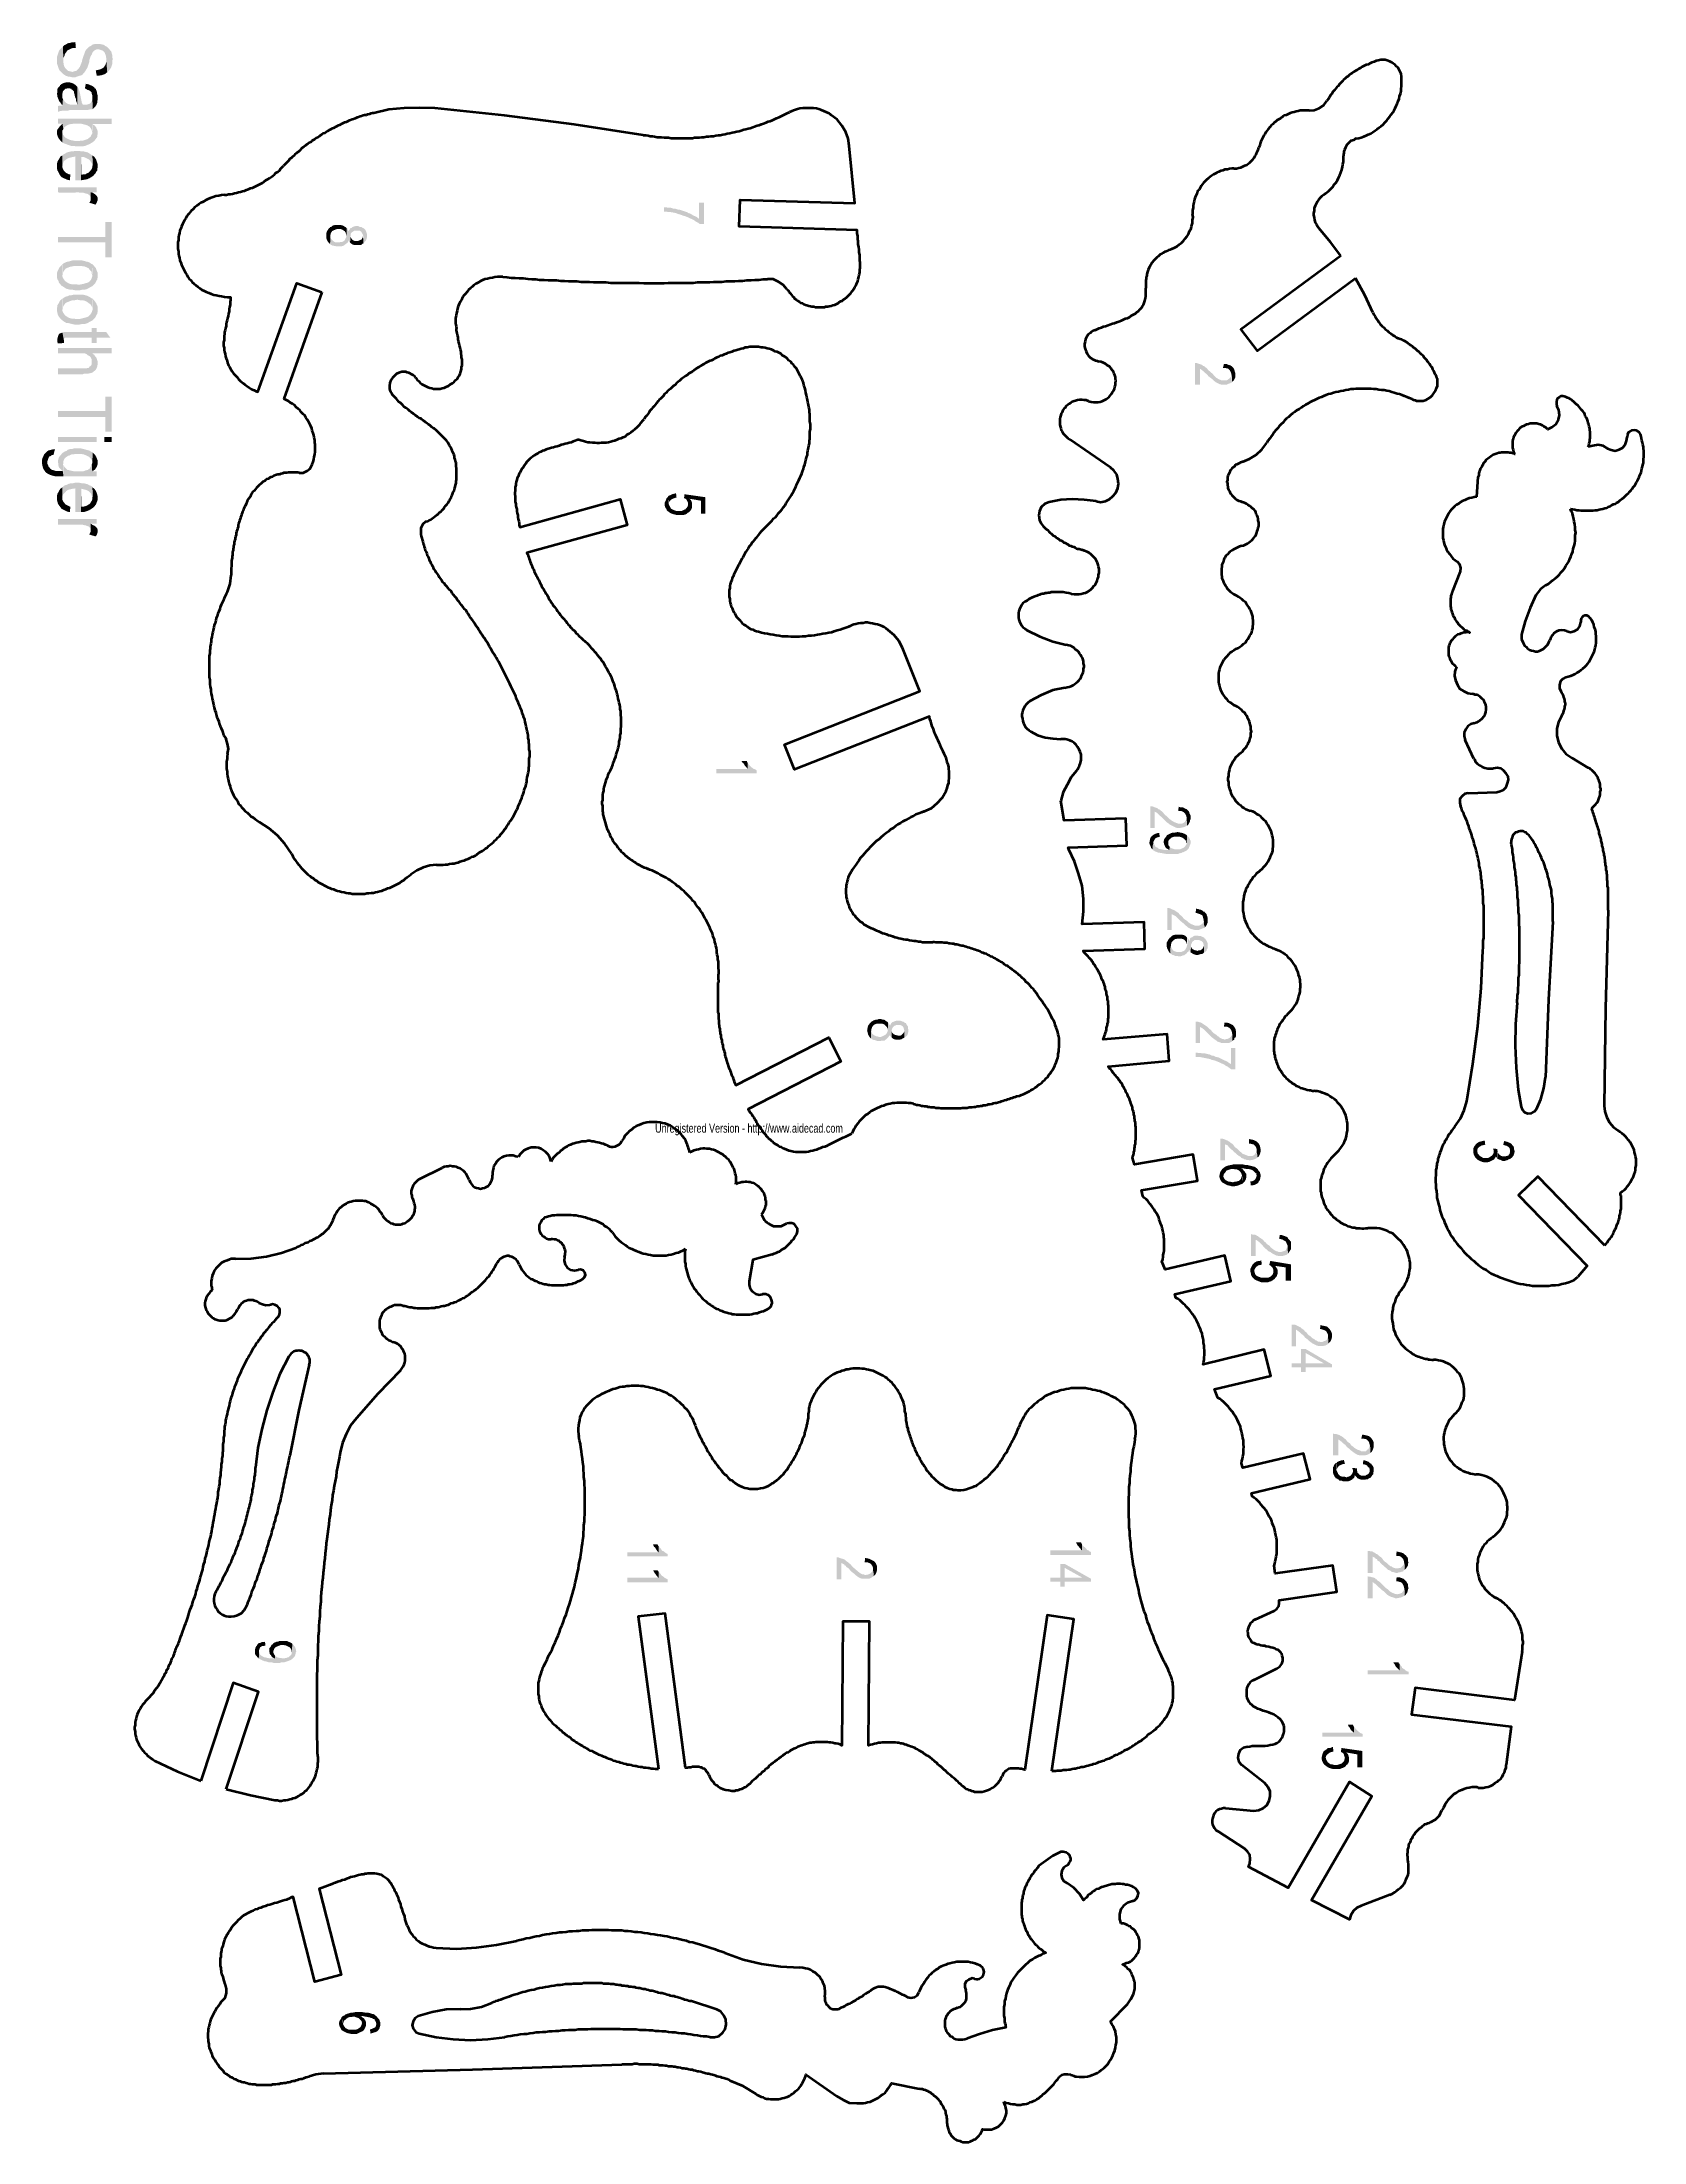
# Model space of a CAD drawing. Header units: inches. Extents: x -281 to 255, y -339 to 364.
import ezdxf

# ---------------------------------------------------------------- set-up
doc = ezdxf.new("R2010")
doc.units = ezdxf.units.IN
for name, color, linetype, lineweight in [('H', 7, 'CONTINUOUS', 100), ('P', 250, 'CONTINUOUS', 100), ('Text', 250, 'CONTINUOUS', 100)]:
    doc.layers.add(name, color=color, linetype=linetype, lineweight=lineweight)
doc.styles.get("Standard").update_dxf_attribs({"font": 'txt', "width": 0.75})

msp = doc.modelspace()

# ---------------------------------------------------------------- texts
at = {"layer": 'Text', "color": 240, "insert": (-76, 0), "char_height": 3, "width": 153, "attachment_point": 4}
msp.add_mtext('Unregistered Version - http://www.aidecad.com', dxfattribs=at)

# ---------------------------------------------------------------- hatches: boundary and pattern name
at = {"layer": 'H', "linetype": 'CONTINUOUS'}
for points in [[(-257.67, 358.5), (-257.67, 358.83), (-257.83, 359.33), (-257.83, 360), (-258, 360.67), (-258.17, 361.17), (-258.5, 361.5), (-258.83, 362), (-259.17, 362.33), (-259.5, 362.67), (-260.17, 363), (-260.5, 363.33), (-261.17, 363.5), (-262, 363.67), (-262.83, 363.67), (-263.5, 363.67), (-264.33, 363.5), (-265, 363), (-265.67, 362.67), (-266.33, 362), (-266.83, 361.33), (-267, 360.83), (-267.17, 360.33), (-267.33, 360), (-267.5, 359.5), (-267.83, 358.5), (-268, 357.67), (-268.33, 356.83), (-268.67, 356), (-269.17, 355.33), (-269.83, 354.67), (-270.17, 354.67), (-271, 354.33), (-271.17, 354.33), (-272.67, 354.67), (-273, 355), (-273.33, 355.33), (-273.83, 356), (-274, 356.5), (-274.17, 357.5), (-274.17, 358), (-274.33, 362.83), (-274.67, 362.5), (-275, 362.17), (-275.33, 361.83), (-275.67, 361.33), (-275.83, 360.83), (-276, 360.33), (-276.17, 359.83), (-276.33, 359.33), (-276.33, 358.67), (-276.33, 358.17), (-276.33, 357.67), (-276.33, 357.17), (-276.17, 356.67), (-276, 356.17), (-275.83, 355.67), (-275.67, 355.17), (-275.33, 354.67), (-275, 354.33), (-274.67, 354), (-274.33, 353.67), (-273.83, 353.33), (-273.33, 353), (-272.83, 352.83), (-272.33, 352.67), (-271.83, 352.67), (-271.17, 352.5), (-270.67, 352.5), (-270.17, 352.5), (-269.83, 352.67), (-269.33, 352.83), (-268.83, 353), (-268.17, 353.17), (-267.67, 353.5), (-267.33, 354), (-267, 354.33), (-266.67, 354.83), (-266.5, 355.17), (-266.17, 355.67), (-266, 356.17), (-265.83, 356.67), (-265.67, 357.17), (-265.5, 357.67), (-265.5, 358.17), (-265.33, 358.67), (-265.17, 359.17), (-265, 359.67), (-264.67, 360.17), (-264.5, 360.67), (-264.33, 361), (-264, 361.33), (-263.5, 361.67), (-263.17, 361.83), (-262.67, 361.83), (-262.17, 361.83), (-261.67, 361.67), (-261.17, 361.5), (-260.83, 361.33), (-260.5, 361), (-260.33, 360.67), (-260.17, 360.33), (-260, 360), (-259.83, 359), (-259.83, 358.5), (-259.5, 354.17), (-259.17, 354.5), (-258.83, 354.83), (-258.5, 355.33), (-258.17, 355.83), (-258, 356.33), (-257.83, 356.83), (-257.83, 357.33), (-257.83, 358)], [(-270, 362.33), (-270.17, 364.33), (-270.83, 364.17), (-271.5, 364.17), (-272, 364), (-272.33, 364), (-272.83, 363.83), (-273.33, 363.5), (-273.83, 363.33), (-274.33, 362.83), (-274.17, 358), (-274.17, 359), (-273.83, 359.67), (-273.67, 360.33), (-273.17, 361), (-272.83, 361.5), (-272.17, 361.83), (-271.5, 362.17), (-271, 362.33), (-270.67, 362.33)], [(-259.5, 354.17), (-259.83, 358.5), (-259.83, 357.67), (-260, 356.83), (-260.33, 356.33), (-260.67, 355.83), (-261.17, 355.5), (-261.83, 355.17), (-262.5, 355), (-263.33, 354.83), (-263, 353), (-262.67, 353), (-262.33, 353), (-261.83, 353.17), (-261.5, 353.17), (-261, 353.33), (-260.5, 353.5), (-260.17, 353.67), (-260, 353.83)], [(-269.5, 349.33), (-270, 349.83), (-270.67, 350.33), (-271.5, 350.67), (-272.33, 350.83), (-273.17, 350.83), (-273.83, 350.67), (-274.67, 350.33), (-275.33, 349.83), (-275.33, 349.67), (-275.67, 349.33), (-276.17, 348.67), (-276.17, 348.17), (-276.17, 347.67), (-276.33, 347), (-276.17, 346.33), (-276.17, 346), (-275.83, 345.17), (-275.5, 344.33), (-275.17, 344), (-274.83, 343.5), (-274.5, 346.67), (-274.5, 347), (-274.33, 347.83), (-273.83, 348.33), (-273.5, 348.67), (-272.5, 348.83), (-272.33, 348.83), (-271.5, 348.67), (-271.5, 348.5), (-271, 348.17), (-270.67, 347.83), (-270.67, 347.33), (-270.5, 347), (-270.33, 346.17), (-270.33, 346), (-270.17, 345.67), (-270, 345.33), (-270, 344.83), (-269.83, 344.33), (-269.67, 344), (-269.67, 343.67), (-269.5, 343.33)], [(-264.33, 341.83), (-264.5, 345.83), (-264.5, 345.17), (-264.67, 344.5), (-265, 344), (-265.33, 343.67), (-265.83, 343.5), (-266.33, 343.33), (-267, 343.33), (-267.67, 343.33), (-268, 344), (-268.17, 344.83), (-268.33, 345.67), (-268.5, 346.5), (-268.67, 347.33), (-268.83, 348), (-269.17, 348.83), (-269.5, 349.33), (-269.5, 343.33), (-270.33, 343.33), (-271, 343.33), (-271.67, 343.33), (-272.33, 343.5), (-272.83, 343.67), (-273.33, 344), (-273.83, 344.5), (-274, 344.83), (-274.33, 345.17), (-274.5, 343.17), (-274.5, 343), (-275.17, 343), (-275.67, 343), (-276, 342.83), (-276, 341), (-275.83, 341), (-275.33, 341.17), (-274.5, 341.33), (-273.5, 341.33), (-272.67, 341.33), (-272.17, 341.5), (-271.67, 341.5), (-271.17, 341.5), (-270.67, 341.5), (-270.17, 341.5), (-269.67, 341.5), (-269.17, 341.5), (-268.5, 341.5), (-268, 341.5), (-267.5, 341.5), (-267, 341.5), (-266.5, 341.5), (-266, 341.5), (-265.67, 341.67), (-264.83, 341.83)], [(-274.33, 345.17), (-274.5, 345.67), (-274.5, 346), (-274.5, 346.67), (-274.83, 343.5), (-274.5, 343.17)], [(-262.67, 345.67), (-262.67, 346.33), (-262.83, 346.83), (-263, 347.83), (-263.17, 348.17), (-263.33, 348.67), (-263.67, 348.83), (-263.67, 349), (-264.33, 349.5), (-265, 349.83), (-265.83, 350.17), (-266.67, 350.33), (-267, 348.67), (-266.67, 348.67), (-266.17, 348.33), (-265.67, 348.17), (-265.33, 348), (-264.67, 347.33), (-264.67, 347), (-264.5, 346.5), (-264.5, 345.83), (-264.33, 341.83), (-264, 342.17), (-263.67, 342.5), (-263.17, 343.17), (-262.83, 344), (-262.83, 344.5), (-262.67, 345)], [(-258, 336.83), (-258, 338.67), (-276, 338.67), (-276, 337), (-274.5, 337), (-274.17, 335.17), (-274, 335.67), (-273.67, 335.83), (-273.33, 336.17), (-272.83, 336.5), (-272.33, 336.67), (-271.83, 336.83), (-271.33, 336.83), (-270.83, 337), (-270.17, 337), (-269.5, 337), (-268.83, 337), (-268.33, 337), (-267.67, 336.83), (-267, 336.67), (-266.5, 336.5), (-266, 336.33), (-265.5, 336), (-265.17, 335.67), (-264.83, 335.17), (-264.67, 334.67), (-264.5, 334), (-264.5, 336.83)], [(-274.17, 335.17), (-274.5, 337), (-274.83, 336.67), (-275.17, 336.33), (-275.67, 335.67), (-276.17, 335), (-276.33, 334.5), (-276.33, 334), (-276.33, 333.5), (-276.17, 333), (-275.83, 332.17), (-275.33, 331.5), (-275, 331.17), (-274.5, 330.67), (-274.5, 334), (-274.5, 334.67)], [(-262.67, 334), (-262.67, 334.5), (-262.83, 334.83), (-263.17, 335.67), (-263.67, 336.33), (-264, 336.5), (-264.5, 336.83), (-264.33, 336), (-264.33, 335.33), (-264.33, 334.67), (-264.5, 334.17), (-264.5, 333.67), (-264.83, 333.17), (-265, 332.67), (-265.33, 332.33), (-265.67, 332.17), (-266, 331.83), (-266.5, 331.67), (-267, 331.5), (-267.5, 331.33), (-268.17, 331.33), (-268.83, 331.17), (-269.5, 331.17), (-270.33, 331.17), (-271, 331.33), (-271.83, 331.5), (-272.67, 331.83), (-273.33, 332.17), (-273.83, 332.67), (-274.33, 333.33), (-274.5, 334), (-274.5, 330.67), (-274.17, 330.5), (-273.83, 330.33), (-273.33, 330.17), (-273, 330), (-272.5, 329.83), (-272, 329.67), (-271.5, 329.5), (-271, 329.5), (-270.5, 329.5), (-270, 329.33), (-269.5, 329.33), (-269, 329.33), (-268.5, 329.33), (-268, 329.33), (-267, 329.5), (-266.17, 329.83), (-265.33, 330.17), (-264.5, 330.67), (-263.83, 331.17), (-263.33, 331.83), (-262.83, 332.5), (-262.83, 333), (-262.67, 333.5)], [(-271.83, 320), (-272, 320), (-272.33, 320), (-273.33, 320.5), (-274, 321.17), (-274.17, 321.5), (-274.33, 321.83), (-274.5, 322.33), (-274.5, 322.67), (-274.5, 326.33), (-275.17, 326), (-275.5, 325.33), (-275.83, 324.83), (-276.17, 324.17), (-276.33, 323.5), (-276.33, 322.83), (-276.33, 322), (-276.17, 321.33), (-275.83, 320.67), (-275.5, 320), (-275.17, 319.5), (-274.67, 319), (-274, 318.67), (-273.5, 318.5), (-272.83, 318.17), (-272, 318)], [(-264.5, 326.33), (-265, 326.67), (-265.5, 327), (-266, 327.33), (-266.67, 327.5), (-267.33, 327.67), (-268, 327.67), (-268.83, 327.83), (-269.5, 327.83), (-270.33, 327.83), (-271, 327.67), (-271.67, 327.67), (-272.33, 327.5), (-273, 327.33), (-273.5, 327), (-274.17, 326.67), (-274.5, 326.33), (-274.5, 322.67), (-274.33, 323.5), (-274.17, 324.17), (-273.67, 324.67), (-273, 325.17), (-272.33, 325.5), (-271.67, 325.67), (-270.83, 325.83), (-270.17, 326), (-270.17, 318), (-268.33, 318), (-268.17, 325.83), (-267.5, 325.83), (-267, 325.67), (-266.33, 325.33), (-265.67, 325), (-265.17, 324.5), (-264.83, 324), (-264.5, 323.5), (-264.5, 322.83)], [(-262.67, 322.83), (-262.67, 323.33), (-262.83, 323.83), (-263, 324.33), (-263.17, 324.83), (-263.33, 325.17), (-263.67, 325.67), (-264, 326), (-264.5, 326.33), (-264.5, 325.67), (-264.33, 325), (-264.33, 324.33), (-264.33, 323.83), (-264.33, 323.17), (-264.5, 322.67), (-264.5, 322.33), (-264.67, 321.83), (-265.17, 321.17), (-265.5, 320.83), (-265.83, 320.5), (-266.33, 320.33), (-266.83, 320), (-267.5, 320), (-268.17, 319.83), (-268.17, 325.83), (-268.33, 318), (-267.33, 318.17), (-266.33, 318.33), (-265.5, 318.67), (-264.67, 319.17), (-264, 319.67), (-263.33, 320.5), (-263.17, 320.83), (-262.83, 321.33), (-262.83, 321.83), (-262.67, 322.33)], [(-263, 314), (-263, 315.67), (-276, 315.67), (-276, 314), (-275.33, 313.83), (-274.83, 313.83), (-274.17, 313.83), (-273.67, 313.83), (-273.17, 313.83), (-272.5, 313.83), (-272, 313.83), (-271.5, 313.83), (-270.83, 313.83), (-270.33, 313.83), (-269.83, 314), (-269.17, 314), (-268.67, 313.83), (-268.17, 313.83), (-267.5, 313.83), (-267, 313.67), (-266.5, 313.5), (-266.17, 313.5), (-265.67, 313.17), (-265.17, 312.67), (-265, 312.17), (-265, 311.83), (-265, 314)], [(-262.67, 311.83), (-262.67, 312), (-262.83, 312.5), (-263.17, 313), (-263.83, 313.5), (-264.33, 313.83), (-265, 314), (-265, 311.33), (-265.17, 311), (-265.5, 310.5), (-263.33, 309.83), (-263.33, 310), (-263, 310.5), (-262.83, 311), (-262.67, 311.33)], [(-59.67, 303.33), (-59.67, 310.5), (-61.33, 310.5), (-61.33, 305), (-61.5, 305.33), (-61.67, 305.33), (-62, 305.67), (-62.33, 305.83), (-62.67, 306), (-63.17, 306.17), (-63.67, 306.5), (-64.17, 306.83), (-64.83, 307), (-65.33, 307.33), (-65.83, 307.5), (-66.33, 307.67), (-66.83, 307.83), (-67.33, 308), (-67.83, 308.17), (-68.33, 308.17), (-68.83, 308.33), (-69.33, 308.5), (-69.83, 308.5), (-70.33, 308.67), (-70.83, 308.83), (-71.33, 308.83), (-71.83, 308.83), (-72.33, 309), (-73, 309), (-73, 307.5), (-72.17, 307.5), (-71.33, 307.33), (-70.67, 307.33), (-69.83, 307.17), (-69, 307), (-68.17, 306.67), (-67.5, 306.5), (-66.67, 306.17), (-66, 306), (-65.17, 305.67), (-64.5, 305.33), (-63.67, 305), (-63, 304.67), (-62.33, 304.17), (-61.67, 303.83), (-61, 303.33)], [(-258, 292.17), (-258, 304), (-260.17, 304), (-260.17, 299), (-276, 299), (-276, 297.17), (-260.17, 297.17), (-260.17, 292.17)], [(-179.33, 302), (-179.67, 302.33), (-180, 302.5), (-180.5, 302.83), (-181.17, 303), (-181.67, 303), (-182, 303), (-182.67, 303), (-183, 303), (-183.33, 303), (-184, 302.83), (-184.17, 302.67), (-184.5, 302.33), (-184.83, 302.33), (-185, 302), (-185.17, 302), (-185.67, 301.33), (-186, 300.67), (-186.17, 300), (-186.17, 299.33), (-186.17, 298.67), (-185.83, 297.83), (-185.5, 297.33), (-185, 296.67), (-184.83, 297.17), (-184.83, 297.67), (-184.83, 298.5), (-184.83, 299.33), (-184.67, 300), (-184.5, 300.5), (-184.17, 301), (-183.5, 301.33), (-183, 301.5), (-182.5, 301.67), (-182, 301.67), (-181.33, 301.67), (-180.83, 301.5), (-180.33, 301.17), (-180, 301), (-179.67, 300.5), (-179.5, 300), (-179.33, 299.33)], [(-172.5, 299.33), (-172.5, 300), (-172.67, 300.5), (-172.83, 301), (-173.17, 301.5), (-173.5, 301.83), (-173.83, 302), (-174.33, 302.33), (-174.67, 302.33), (-175.17, 302.5), (-175.5, 302.67), (-176, 302.67), (-176.33, 302.67), (-177, 302.5), (-177.33, 302.33), (-177.67, 302), (-178, 302), (-178.33, 301.5), (-178.5, 301.33), (-178.67, 301), (-179, 301.5), (-179, 301.83), (-179.33, 302), (-179.33, 301.17), (-179.33, 300.33), (-179.33, 299.5), (-179.5, 298.83), (-179.83, 298.17), (-180.17, 297.67), (-180.83, 297.33), (-181.33, 297.33), (-181.83, 297.17), (-182.33, 297.17), (-182.83, 297.17), (-183.33, 297.33), (-183.83, 297.67), (-184.17, 298), (-184.5, 298.33), (-184.83, 298.83), (-184.83, 299.33), (-185, 296.67), (-184.17, 296.17), (-183.33, 296), (-182.33, 295.83), (-181.5, 295.83), (-180.5, 296), (-179.83, 296.5), (-179.17, 297), (-178.83, 297.33), (-178.67, 297.83), (-178.5, 297.67), (-178.5, 297.33), (-178.17, 297.17), (-178.17, 297.83), (-178.17, 298.67), (-178, 299.33), (-178, 300), (-177.67, 300.5), (-177.17, 300.83), (-176.67, 301.17), (-176.17, 301.17), (-175.83, 301.17), (-175, 301.17), (-174.5, 300.83), (-174.17, 300.33), (-173.83, 299.67), (-173.67, 299), (-173.67, 298.17), (-173.67, 297.5), (-173.67, 296.83), (-173.17, 297.5), (-172.83, 297.83), (-172.67, 298.33), (-172.5, 299)], [(-173.67, 296.83), (-173.83, 299.33), (-174, 298.67), (-174.17, 298.5), (-174.33, 298.17), (-175.17, 297.83), (-175.5, 297.67), (-176, 297.67), (-176.67, 297.67), (-177.33, 298), (-177.83, 298.67), (-178, 299), (-178, 299.33), (-178.17, 297.17), (-177.83, 296.83), (-177.33, 296.5), (-176.83, 296.33), (-176.33, 296.33), (-175.83, 296.33), (-175.17, 296.33), (-174.5, 296.33), (-174, 296.83)], [(-262.67, 286.17), (-262.67, 286.67), (-262.67, 287), (-262.83, 287.33), (-263, 287.67), (-263, 287.83), (-263.17, 288.17), (-263.33, 288.67), (-263.67, 289), (-264.33, 289.83), (-264.5, 289.83), (-264.5, 289), (-264.33, 288.17), (-264.33, 287.5), (-264.33, 286.83), (-264.5, 286.33), (-264.5, 285.83), (-264.67, 285.33), (-264.83, 284.83), (-265.33, 284.17), (-265.83, 283.83), (-266.17, 283.67), (-266.83, 283.5), (-267.33, 283.33), (-268.17, 283.17), (-269, 283), (-269.83, 283.17), (-270.67, 283.17), (-271.33, 283.17), (-272, 283.33), (-272.5, 283.5), (-273, 283.83), (-273.5, 284.17), (-273.83, 284.5), (-274, 284.83), (-274.33, 285.33), (-274.5, 285.83), (-274.5, 286.5), (-274.67, 287.17), (-274.67, 288), (-274.67, 288.83), (-274.67, 289.33), (-274.5, 289.83), (-275, 289.33), (-275.5, 288.83), (-275.83, 288.17), (-276.17, 287.5), (-276.33, 286.83), (-276.33, 286.17), (-276.33, 285.5), (-276.17, 284.83), (-275.83, 284.33), (-275.67, 283.67), (-275.17, 283.17), (-274.83, 282.67), (-274.17, 282.33), (-273.67, 282), (-273.17, 281.67), (-272.5, 281.5), (-271.83, 281.33), (-271, 281.33), (-270.33, 281.17), (-269.5, 281.17), (-268.67, 281.17), (-268, 281.33), (-267.17, 281.33), (-266.5, 281.5), (-265.83, 281.83), (-265.17, 282.17), (-264.5, 282.5), (-264, 283), (-263.5, 283.5), (-263.17, 284.17), (-262.83, 284.83), (-262.67, 285.67)], [(-264.5, 289.83), (-265, 290.17), (-265.5, 290.5), (-266, 290.67), (-266.67, 290.83), (-267.33, 291), (-268, 291.17), (-268.83, 291.17), (-269.5, 291.17), (-270.17, 291.17), (-271, 291.17), (-271.67, 291), (-272.33, 290.83), (-273, 290.67), (-273.5, 290.5), (-274.17, 290.17), (-274.5, 289.83), (-274.5, 286.17), (-274.33, 287), (-274, 287.67), (-273.5, 288.33), (-272.83, 288.67), (-272, 289), (-271.17, 289.17), (-270.33, 289.33), (-269.5, 289.33), (-269.17, 289.33), (-268.67, 289.33), (-268.17, 289.33), (-267.67, 289.17), (-267.17, 289.17), (-266.83, 289), (-266.33, 288.83), (-266, 288.67), (-265.67, 288.5), (-265.5, 288.17), (-264.83, 287.5), (-264.67, 287.17), (-264.67, 286.67), (-264.5, 286.17)], [(-262.67, 274.67), (-262.67, 275.5), (-262.83, 276), (-263, 276.33), (-263.17, 276.83), (-263.67, 277.5), (-264.33, 278.33), (-264.5, 278.33), (-264.33, 277.5), (-264.33, 276.83), (-264.33, 276.17), (-264.33, 275.5), (-264.33, 274.83), (-264.5, 274.33), (-264.67, 273.83), (-264.83, 273.5), (-265.17, 273), (-265.5, 272.67), (-265.83, 272.33), (-266.33, 272.17), (-266.83, 272), (-267.5, 271.83), (-268.17, 271.67), (-269, 271.5), (-269.83, 271.5), (-270.67, 271.67), (-271.33, 271.67), (-272, 271.83), (-272.5, 272), (-273, 272.33), (-273.5, 272.67), (-273.83, 273), (-274, 273.33), (-274.33, 273.83), (-274.5, 274.33), (-274.5, 275), (-274.67, 275.67), (-274.67, 276.5), (-274.67, 277.33), (-274.67, 277.83), (-274.5, 278.33), (-275.17, 277.83), (-275.5, 277.33), (-275.83, 276.67), (-276.17, 276.17), (-276.17, 275.67), (-276.33, 275.33), (-276.33, 274.83), (-276.33, 274.17), (-276.17, 273.83), (-276.17, 273.5), (-276, 272.83), (-275.67, 272.33), (-275.33, 271.83), (-274.83, 271.33), (-274.17, 270.83), (-273.67, 270.5), (-273.17, 270.17), (-272.5, 270.17), (-271.83, 270), (-271.17, 269.83), (-270.33, 269.67), (-269.5, 269.67), (-268.83, 269.67), (-268, 269.83), (-267.17, 269.83), (-266.5, 270), (-265.83, 270.33), (-265.17, 270.67), (-264.5, 271), (-264, 271.5), (-263.5, 272), (-263.17, 272.67), (-262.83, 273.33), (-262.67, 274.17)], [(-264.5, 278.33), (-265, 278.67), (-265.5, 279), (-266.17, 279.33), (-266.83, 279.5), (-267.5, 279.67), (-268.17, 279.67), (-268.83, 279.67), (-269.5, 279.67), (-270.17, 279.67), (-270.83, 279.67), (-271.5, 279.5), (-272.17, 279.5), (-272.83, 279.17), (-273.5, 279), (-274, 278.67), (-274.5, 278.33), (-274.5, 274.67), (-274.33, 275.5), (-274, 276.17), (-273.5, 276.83), (-272.83, 277.17), (-272, 277.5), (-271.17, 277.83), (-270.33, 277.83), (-269.5, 278), (-268.67, 277.83), (-267.83, 277.83), (-267, 277.67), (-266.33, 277.33), (-265.67, 276.83), (-265, 276.33), (-264.67, 275.67), (-264.5, 275.33), (-264.5, 274.83)], [(-258.5, 265.33), (-259.83, 267.17), (-263, 267.17), (-263, 268.5), (-264.67, 268.5), (-264.67, 267.17), (-272.33, 267.17), (-273, 267.17), (-274, 267.17), (-274.5, 267), (-274, 264.33), (-274, 264.5), (-274, 265), (-273.67, 265.17), (-273.5, 265.33), (-264.67, 265.33), (-264.67, 263.5), (-263, 263.5), (-263, 265.33)], [(-274, 263.5), (-274, 264.33), (-274.5, 267), (-275, 266.83), (-275.5, 266.67), (-275.83, 266.17), (-276, 265.67), (-276.17, 265), (-276.17, 264.33), (-276.17, 263.83), (-276, 263.33)], [(-258, 260), (-258, 261.83), (-276, 261.83), (-276, 260), (-268, 260), (-267.5, 260), (-267, 260), (-266.5, 259.83), (-266.17, 259.5), (-265.5, 259.17), (-265, 258.67), (-264.67, 258), (-264.67, 257.17), (-264.5, 260)], [(-262.67, 256.83), (-262.67, 257.33), (-262.83, 257.67), (-263, 258.17), (-263.17, 258.67), (-263.5, 259), (-263.83, 259.5), (-264.17, 259.83), (-264.5, 260), (-264.67, 257.17), (-264.67, 256.67), (-264.67, 256.33), (-265, 255.83), (-265.33, 255.67), (-265.67, 255.17), (-266.67, 255), (-276, 255), (-276, 253), (-267.67, 253), (-267.33, 253.17), (-266.17, 253.17), (-264.67, 253.5), (-264.33, 253.67), (-264, 254), (-263.83, 254.17), (-263.67, 254.17), (-263.33, 254.5), (-263.17, 254.83), (-263, 255.17), (-262.83, 255.67), (-262.83, 256), (-262.67, 256.33)], [(117.17, 250.33), (117, 253), (116.83, 252.17), (116.17, 251.5), (115.5, 251), (114.67, 251), (114.17, 251), (113.67, 251), (112.83, 251.33), (112, 251.83), (111.33, 252.5), (111, 252.83), (110.67, 253.17), (110.33, 253.5), (110, 253.83), (109.5, 254.17), (109.17, 254.5), (108.83, 255), (108.33, 255.33), (108, 255.67), (107.5, 255.83), (107.17, 256.17), (106.67, 256.33), (106.17, 256.5), (105.67, 256.67), (105.33, 256.83), (104.83, 256.83), (104.83, 249.5), (106.5, 249.5), (106.5, 254.83), (107, 254.5), (107.67, 254), (108.17, 253.5), (108.83, 253), (109.33, 252.33), (110, 251.83), (110.67, 251.33), (111.17, 250.83), (111.83, 250.33), (112.5, 250), (113.17, 249.67), (113.83, 249.5), (114.5, 249.5), (115.33, 249.5), (116, 249.83), (116.5, 250), (116.83, 250.17)], [(118.33, 253), (118.33, 253.33), (118.17, 253.83), (118, 254.5), (117.67, 255.17), (117.17, 255.67), (116.67, 256), (116, 256.17), (115.33, 256.5), (114.5, 256.5), (114.17, 255.17), (114.83, 255.17), (115.33, 255), (115.67, 255), (116, 254.83), (116.5, 254.33), (116.83, 253.67), (117, 253), (117.17, 252.17), (117.17, 251.33), (117.17, 250.33), (117.17, 250.5), (117.67, 250.83), (118, 251.33), (118.33, 252), (118.33, 252.5)], [(-258, 233.83), (-258, 245.5), (-260.17, 245.5), (-260.17, 240.67), (-276, 240.67), (-276, 238.67), (-260.17, 238.67), (-260.17, 233.83)], [(-277, 227.83), (-277.83, 227.83), (-278.5, 227.67), (-279.17, 227.5), (-279.67, 227.17), (-280.17, 226.67), (-280.67, 226.17), (-280.83, 225.67), (-281.17, 225), (-281.33, 224.33), (-281.33, 223.67), (-281.33, 223), (-281.17, 222.33), (-281, 221.67), (-280.67, 221), (-280.33, 220.5), (-279.83, 220), (-279.5, 223.5), (-279.5, 224), (-279.17, 225), (-279, 225.33), (-278.83, 225.5), (-278.33, 225.67), (-278, 226), (-277.5, 226)], [(-276, 230.33), (-263, 230.33), (-263, 232), (-276, 232)], [(-264.33, 226.83), (-264.83, 227), (-265.17, 227.33), (-265.67, 227.5), (-266.33, 227.67), (-266.83, 227.83), (-267.5, 228), (-268.17, 228.17), (-268.67, 228.17), (-269.33, 228.17), (-270, 228.17), (-270.67, 228.17), (-271.17, 228), (-271.83, 228), (-272.33, 227.83), (-272.83, 227.67), (-273.17, 227.33), (-273.67, 227.17), (-274.17, 226.83), (-274.67, 226.5), (-275, 226), (-275.33, 225.67), (-275.67, 225.17), (-275.83, 224.67), (-276, 224), (-276, 223.5), (-275.83, 223), (-275.83, 222.5), (-275.67, 221.83), (-274.33, 220.5), (-274.17, 218.83), (-274.17, 219.67), (-274.33, 220.5), (-274.33, 221.33), (-274.33, 222), (-274.33, 222.67), (-274.17, 223.17), (-274.17, 223.83), (-274, 224.33), (-273.83, 224.67), (-273.5, 225), (-273.17, 225.33), (-272.67, 225.67), (-272.17, 225.83), (-271.5, 226.17), (-270.83, 226.17), (-270.33, 226.33), (-269.83, 226.33), (-269, 226.33), (-268.17, 226.33), (-267.33, 226.17), (-266.5, 225.83), (-265.83, 225.5), (-265.17, 225), (-264.67, 224.33), (-264.5, 223.83), (-264.5, 223.5)], [(-262.67, 223.5), (-262.67, 224), (-262.83, 224.5), (-263.17, 225.33), (-263.67, 226.17), (-264, 226.5), (-264.33, 226.83), (-264.5, 223.5), (-264.5, 223.33), (-264.67, 222.83), (-264.5, 220.5), (-264, 220.83), (-263.67, 221), (-263.33, 221.5), (-263, 222), (-262.83, 222.5), (-262.67, 223)], [(-260.5, 230.33), (-258, 230.33), (-258, 232), (-260.5, 232)], [(-274.17, 218.83), (-274.33, 220.5), (-274.83, 220.67), (-275.5, 220.67), (-276.17, 220.67), (-276.83, 220.67), (-277.33, 220.83), (-278, 221), (-278.5, 221.33), (-278.83, 221.83), (-279, 221.83), (-279.17, 222.17), (-279.33, 222.67), (-279.5, 223), (-279.5, 223.5), (-279.83, 220), (-279.33, 219.67), (-278.67, 219.33), (-278.17, 219.17), (-277.5, 219), (-276.83, 218.83), (-276.33, 218.83), (-275.67, 218.83), (-275, 218.83)], [(-263, 218.83), (-263, 220.5), (-264.5, 220.5), (-264.67, 222.83), (-265, 222.17), (-265.33, 221.5), (-266, 221), (-266.67, 220.83), (-267.5, 220.5), (-268.33, 220.5), (-269.17, 220.5), (-269.83, 220.5), (-270.5, 220.5), (-271.33, 220.67), (-272, 220.83), (-272.83, 221), (-273.33, 221.5), (-273.83, 222), (-274.17, 222.67), (-274.17, 223), (-274.17, 223.5), (-274.17, 218.83)], [(-271.83, 208.67), (-272, 208.67), (-273.33, 209.33), (-273.67, 209.67), (-274.17, 210.33), (-274.33, 210.67), (-274.5, 211), (-274.5, 211.5), (-274.5, 215.17), (-275.17, 214.67), (-275.5, 214.17), (-275.83, 213.5), (-276.17, 213), (-276.33, 212.33), (-276.33, 211.67), (-276.33, 211), (-276.17, 210.33), (-276, 209.67), (-275.67, 209.17), (-275.17, 208.5), (-274.83, 208), (-274.17, 207.67), (-273.5, 207.33), (-272.83, 207), (-272, 206.83)], [(-264.5, 215.17), (-264.5, 215.33), (-265, 215.67), (-265.5, 215.83), (-266, 216.17), (-266.67, 216.33), (-267.33, 216.5), (-268, 216.5), (-268.83, 216.67), (-269.5, 216.67), (-270.33, 216.67), (-271, 216.5), (-271.67, 216.5), (-272.33, 216.33), (-273, 216), (-273.67, 215.83), (-274.17, 215.5), (-274.5, 215.17), (-274.5, 211.5), (-274.5, 212.17), (-274.33, 212.67), (-274, 213), (-273.33, 213.67), (-273.33, 213.83), (-272.83, 214.17), (-272.5, 214.33), (-271.83, 214.5), (-271, 214.67), (-270.67, 214.67), (-270.17, 214.83), (-270.17, 206.83), (-268.33, 206.83), (-268.17, 214.67), (-267.5, 214.5), (-266.83, 214.33), (-266.33, 214.17), (-265.67, 213.83), (-265.33, 213.5), (-264.83, 213), (-264.67, 212.33), (-264.5, 211.67)], [(-262.67, 211.5), (-262.67, 212), (-262.83, 212.67), (-263, 213.17), (-263.17, 213.67), (-263.33, 214), (-263.67, 214.5), (-264, 214.83), (-264.5, 215.17), (-264.5, 214.5), (-264.33, 213.83), (-264.33, 213.33), (-264.33, 212.67), (-264.33, 212.17), (-264.5, 211.67), (-264.5, 211.17), (-264.67, 210.67), (-265.17, 209.83), (-265.5, 209.5), (-265.83, 209.33), (-266.33, 209), (-266.83, 208.83), (-267.5, 208.67), (-268.17, 208.67), (-268.17, 214.67), (-268.33, 206.83), (-267.33, 206.83), (-266.33, 207.17), (-265.5, 207.5), (-264.67, 208), (-264, 208.5), (-263.33, 209.33), (-263.17, 209.67), (-263, 210.17), (-262.83, 210.5), (-262.67, 211)], [(-65, 206.67), (-65, 209.67), (-65, 209.17), (-65.17, 208.67), (-65.5, 208.17), (-65.83, 207.83), (-66.17, 207.67), (-66.5, 207.5), (-67.17, 207.17), (-68.83, 207.17), (-69.17, 207.33), (-69.67, 207.5), (-70, 207.67), (-70.67, 208), (-71, 208.67), (-71.33, 209.17), (-71.5, 209.83), (-71.5, 210.67), (-71.5, 211.5), (-71.5, 212.33), (-71.83, 211.83), (-72.17, 211.5), (-72.33, 211), (-72.5, 210.67), (-72.83, 210), (-72.83, 209.17), (-72.67, 208.5), (-72.33, 208), (-72, 207.33), (-71.33, 206.83), (-70.83, 206.5), (-70, 206.17), (-69.33, 206), (-68.5, 205.83), (-67.67, 205.83), (-66.83, 205.83), (-66, 206), (-65.33, 206.33)], [(-68.83, 211.67), (-69, 213.17), (-69.67, 213), (-70.33, 212.83), (-71, 212.5), (-71.5, 212.33), (-71.33, 209.67), (-71.33, 210.17), (-71.17, 210.5), (-70.67, 211), (-70, 211.33), (-69.67, 211.5), (-69.17, 211.67)], [(-59.17, 206.33), (-59.17, 211.83), (-66.17, 212.83), (-66.33, 211.5), (-66.17, 211.5), (-65.83, 211.33), (-65.5, 211), (-65.33, 210.67), (-65.17, 210.33), (-65, 210), (-65, 206.67), (-64.67, 206.83), (-64.5, 207), (-64.5, 211.33), (-60.67, 210.67), (-60.67, 206.33)], [(-63.67, 209.33), (-63.67, 209.67), (-63.67, 210), (-63.83, 210.5), (-64, 210.83), (-64.5, 211.33), (-64.5, 207), (-64.17, 207.33), (-63.83, 207.83), (-63.67, 208.33), (-63.67, 209)], [(-263, 203), (-263, 204.5), (-276, 204.5), (-276, 202.67), (-268, 202.67), (-266.5, 202.33), (-266.17, 202.17), (-265.67, 202), (-265.33, 201.67), (-265.17, 201.67), (-265, 201.17), (-265, 200.67), (-265, 203)], [(-262.67, 200.5), (-262.67, 200.83), (-262.83, 201.33), (-263.17, 201.67), (-263.17, 201.83), (-263.83, 202.33), (-264.33, 202.5), (-265, 203), (-265, 200.33), (-265.5, 199.33), (-263.33, 198.67), (-263.33, 198.83), (-263, 199.17), (-262.83, 199.67), (-262.67, 200.17)], [(-42, 119.33), (-42, 120.33), (-42.5, 120.67), (-43, 120.83), (-43.67, 121.33), (-44.33, 122), (-44.67, 122.33), (-45, 122.83), (-45, 120.83), (-55.5, 120.83), (-55.5, 119.33)], [(-45, 122.83), (-45.17, 123.17), (-45.33, 123.5), (-47, 123.5), (-47, 123.33), (-46.83, 123), (-46.5, 122.83), (-46, 122), (-45, 120.83)], [(102.17, 101.83), (102, 104.5), (101.83, 103.67), (101.33, 103), (100.83, 102.67), (100.5, 102.5), (100.17, 102.5), (99.67, 102.5), (99.17, 102.5), (98.67, 102.67), (97.83, 103), (97, 103.5), (96.33, 104), (96, 104.33), (95.67, 104.67), (95.33, 105), (94.83, 105.33), (94.5, 105.67), (94.17, 106.17), (93.83, 106.5), (93.33, 106.83), (93, 107.17), (92.5, 107.33), (92.17, 107.67), (91.67, 107.83), (91.17, 108), (90.83, 108.17), (90.33, 108.33), (89.83, 108.33), (89.83, 101), (91.33, 101), (91.33, 106.5), (92, 106.17), (92.5, 105.67), (93, 105.17), (93.67, 104.67), (94, 104.33), (94.33, 104), (95, 103.33), (95.5, 102.83), (96, 102.5), (96.33, 102.17), (97, 101.83), (97.67, 101.5), (98.33, 101.17), (99, 101), (99.67, 101), (100.5, 101.17), (101.17, 101.33), (101.83, 101.67)], [(103.33, 104.5), (103.33, 105.17), (103, 105.83), (102.83, 106.5), (102.33, 107), (102, 107.33), (101.5, 107.5), (101, 107.83), (100.33, 108), (99.83, 108), (99.33, 108.17), (99.17, 106.67), (99.83, 106.67), (100.33, 106.67), (101, 106.33), (101.5, 105.83), (101.83, 105.17), (102, 104.5), (102, 103.67), (102.17, 102.83), (102.17, 101.83), (102.67, 102.33), (102.83, 102.67), (103, 103), (103.17, 103.33), (103.17, 103.67), (103.33, 104)], [(93, 98), (92.83, 99.33), (92.33, 99.33), (91.83, 99.17), (91.33, 99), (91, 98.83), (90.33, 98.33), (89.83, 97.67), (89.67, 96.83), (89.5, 96), (89.67, 95.5), (89.83, 95.17), (90, 94.67), (90.17, 94.17), (90.33, 94.17), (90.5, 94), (90.67, 93.67), (90.67, 94.5), (90.67, 95.17), (90.83, 95.83), (90.83, 96.33), (91.17, 97), (91.5, 97.5), (92, 97.83), (92.67, 98)], [(103.33, 96.17), (103.33, 96.67), (103.17, 97), (103, 97.5), (102.83, 97.83), (102.5, 98.17), (102.17, 98.5), (102, 97.67), (102, 97), (102, 96.33), (102, 95.67), (101.67, 95.17), (101.33, 94.67), (100.83, 94.33), (100.5, 94.17), (100, 94), (99.67, 93.83), (99.17, 93.83), (98.67, 93.83), (98.17, 93.83), (97.67, 94), (97.17, 94.17), (96.67, 94.33), (96.33, 94.67), (96.17, 93.67), (95.33, 93.67), (94.5, 93.67), (93.83, 93.83), (93, 94), (92.83, 94), (92.5, 94.17), (92.17, 94.5), (91.83, 94.5), (91.5, 94.83), (91.33, 95.17), (91.17, 95.5), (91, 95.83), (90.83, 96.17), (90.67, 93.67), (91.5, 93.17), (92.33, 92.83), (93.33, 92.67), (94.17, 92.5), (95.17, 92.33), (96, 92.33), (97, 92.33), (98, 92.33), (98.33, 92.33), (99.17, 92.33), (99.5, 92.5), (99.67, 92.5), (100.17, 92.67), (100.33, 92.67), (100.5, 92.83), (100.83, 92.83), (101, 93), (101.33, 93.17), (102, 93.5), (102.67, 94.17), (103, 95), (103.33, 95.83)], [(96.33, 94.67), (96.17, 95), (95.83, 95.33), (95.83, 95.67), (95.83, 96), (95.83, 98.83), (95.5, 98.67), (95.33, 98.5), (95.17, 98.17), (95, 98), (94.67, 97.5), (94.5, 97.33), (94.33, 96.67), (94.33, 96.17), (94.5, 95.5), (94.83, 94.67), (95.33, 94.17), (96.17, 93.67)], [(102.17, 98.5), (101.5, 99), (100.67, 99.33), (99.83, 99.5), (99, 99.67), (98.17, 99.5), (97.33, 99.5), (96.5, 99.17), (95.83, 98.83), (95.83, 96), (95.83, 96.33), (95.83, 96.67), (96.17, 97), (96.33, 97.33), (96.67, 97.5), (97, 97.83), (97.5, 98), (98, 98.17), (98.33, 98.17), (99, 98.17), (99.5, 98.17), (100.5, 97.83), (101, 97.5), (101.33, 97.17), (101.67, 96.83), (101.83, 96.67), (101.83, 96.17), (102, 96)], [(108, 67.67), (107.83, 70.33), (107.67, 69.67), (107.33, 69), (106.83, 68.67), (106.17, 68.33), (105.67, 68.33), (105.33, 68.33), (104.83, 68.33), (104.33, 68.5), (104, 68.67), (103.5, 68.83), (103, 69.17), (102.5, 69.5), (102, 70), (101.5, 70.33), (101, 70.67), (100.67, 71.17), (100.17, 71.67), (99.67, 72), (99.33, 72.5), (98.83, 72.83), (98.33, 73.17), (97.83, 73.5), (97.33, 73.67), (96.67, 74), (96.17, 74.17), (95.5, 74.17), (95.5, 66.83), (97, 66.83), (97, 72.17), (97.67, 71.83), (98.33, 71.5), (98.83, 71), (99.33, 70.5), (99.67, 70.17), (100, 69.83), (100.83, 69.17), (101.5, 68.5), (102.17, 68), (102.5, 67.67), (102.83, 67.5), (103.5, 67.17), (104.17, 67), (104.83, 66.83), (105.33, 66.83), (106, 66.83), (106.83, 67.17), (107.17, 67.33), (107.67, 67.5)], [(109, 70.33), (109, 71), (108.83, 71.67), (108.67, 71.83), (108.67, 72.17), (108.17, 72.67), (108, 73), (107.67, 73), (107.33, 73.33), (107, 73.5), (106.67, 73.67), (106.33, 73.67), (106, 73.83), (105.17, 74), (105, 72.5), (105.5, 72.5), (106, 72.33), (106.5, 72.17), (106.83, 72), (107.33, 71.67), (107.5, 71), (107.67, 70.33), (107.83, 69.5), (107.83, 68.67), (108, 68.17), (108, 67.67), (108.5, 68.17), (108.67, 68.5), (108.83, 68.83), (109, 69.17), (109, 69.5), (109, 69.83)], [(102.17, 64.33), (101.67, 64.83), (101, 65.17), (100.17, 65.33), (99.33, 65.33), (98.5, 65.33), (97.67, 65.17), (97, 64.83), (96.5, 64.33), (96.33, 64.33), (96.17, 64), (95.83, 63.67), (95.83, 63.5), (95.33, 62.67), (95.33, 62.17), (95.33, 61.67), (95.33, 61.33), (95.5, 60.67), (95.67, 60.33), (95.83, 60), (96, 59.67), (96.17, 59.33), (96.5, 59.17), (96.67, 59), (96.5, 59.67), (96.5, 60.5), (96.67, 61.33), (96.83, 62.17), (97, 62.83), (97.5, 63.33), (98.17, 63.83), (98.5, 63.83), (99, 64), (99.5, 64), (100.17, 64), (100.67, 63.83), (101.17, 63.67), (101.5, 63.33), (101.83, 62.83), (102, 62.33), (102.17, 61.83)], [(109, 61.83), (109, 62.5), (108.83, 63), (108.5, 63.5), (108.17, 64), (108, 64), (107.83, 64.33), (107.33, 64.5), (107, 64.67), (106.67, 64.83), (106.17, 64.83), (105.67, 65), (105.17, 65), (104.83, 65), (104.17, 64.67), (104, 64.5), (103.5, 64.33), (103.33, 64.17), (103.17, 64), (103.17, 63.83), (103, 63.5), (102.83, 63.17), (102.83, 63.5), (102.67, 63.67), (102.5, 64), (102.17, 64.33), (102.33, 63.5), (102.33, 62.67), (102.17, 61.83), (102, 61.17), (101.67, 60.5), (101.33, 60), (100.67, 59.67), (100.17, 59.5), (99.67, 59.5), (99.17, 59.5), (98.67, 59.5), (98.17, 59.67), (97.67, 59.83), (97.33, 60.17), (97, 60.67), (96.83, 61.17), (96.67, 61.67), (96.67, 59), (97, 58.67), (97.33, 58.5), (97.5, 58.5), (98.17, 58.17), (98.83, 58.17), (99.33, 58), (99.83, 58), (100.33, 58.17), (100.67, 58.33), (101.17, 58.33), (101.5, 58.67), (102, 59), (102.17, 59.33), (102.5, 59.5), (102.67, 59.83), (102.83, 60.17), (103, 60), (103, 59.67), (103.33, 59.33), (103.5, 61.67), (103.5, 62), (103.67, 62.33), (103.83, 62.83), (104, 63), (104.5, 63.33), (104.67, 63.5), (105, 63.5), (105.33, 63.5), (105.67, 63.5), (106.17, 63.5), (106.5, 63.33), (107, 63.17), (107.5, 62.67), (107.67, 62), (107.83, 61.33), (107.83, 60.67), (107.83, 60), (107.83, 59.33), (108.17, 59.33), (108.17, 59.5), (108.67, 60), (108.67, 60.33), (109, 60.67), (109, 61), (109, 61.33)], [(107.83, 59.33), (107.83, 61.67), (107.67, 61.17), (107.5, 60.83), (107, 60.33), (106.5, 60), (106, 60), (105.67, 59.83), (105.17, 60), (104.83, 60), (104.17, 60.33), (103.67, 60.83), (103.5, 61.17), (103.5, 61.67), (103.33, 59.33), (103.67, 59.17), (104.17, 58.83), (104.67, 58.67), (105.17, 58.5), (105.83, 58.5), (106.33, 58.67), (106.83, 58.83), (107.17, 58.83), (107.5, 59)], [(2, 35.83), (1.67, 36.17), (1.33, 36.33), (1, 36.67), (0.5, 36.83), (0.17, 36.83), (-0.33, 37), (-1.17, 37), (-1.5, 36.83), (-2, 36.83), (-3, 36.5), (-3.17, 36.33), (-3.5, 36.17), (-4.17, 35.5), (-4.67, 34.83), (-4.83, 34.17), (-5, 33.33), (-4.83, 32.5), (-4.67, 31.83), (-4.17, 31), (-3.67, 30.5), (-3.67, 31.33), (-3.67, 32.17), (-3.67, 33), (-3.5, 33.83), (-3.33, 34.33), (-2.83, 35), (-2.17, 35.33), (-1.67, 35.5), (-1.17, 35.5), (-0.67, 35.5), (0, 35.5), (0.5, 35.33), (0.83, 35.17), (1.17, 34.83), (1.5, 34.5), (1.83, 34), (2, 33.33)], [(8.83, 33.33), (8.67, 34), (8.67, 34.5), (8.33, 35), (8.17, 35.33), (8, 35.67), (7.83, 35.67), (7.5, 35.83), (7.17, 36.17), (6.83, 36.17), (6.5, 36.33), (6, 36.5), (5.5, 36.5), (5, 36.5), (4.33, 36.33), (3.5, 36), (3, 35.5), (2.67, 34.83), (2.33, 35.33), (2.17, 35.67), (2, 35.83), (2, 35), (2, 34.33), (2, 33.5), (1.83, 32.83), (1.5, 32.17), (1, 31.67), (0.33, 31.33), (0, 31.17), (-0.5, 31), (-1, 31), (-1.5, 31.17), (-2.17, 31.33), (-2.5, 31.5), (-3, 31.83), (-3.33, 32.17), (-3.5, 32.67), (-3.67, 33.17), (-3.67, 30.5), (-3.17, 30.17), (-2.83, 30), (-2.5, 30), (-2, 29.83), (-1.5, 29.67), (-1, 29.67), (-0.5, 29.67), (0, 29.83), (0.5, 29.83), (0.83, 29.83), (1.5, 30.33), (1.83, 30.67), (2.17, 31), (2.33, 31.33), (2.67, 31.67), (2.67, 31.5), (2.83, 31.17), (3.17, 31), (3.17, 31.67), (3.17, 32.33), (3.17, 33), (3.33, 33.67), (3.67, 34.33), (4, 34.67), (4.67, 35), (5, 35), (5.33, 35), (5.83, 35), (6.17, 35), (6.83, 34.67), (7.17, 34.17), (7.33, 33.67), (7.5, 33), (7.5, 32.33), (7.5, 31.67), (7.5, 30.83), (8, 31.17), (8.5, 31.67), (8.67, 32.33), (8.83, 32.83)], [(117.33, 29.83), (117.17, 32.33), (117.17, 31.67), (116.83, 31.17), (116.33, 30.67), (115.67, 30.33), (115.33, 30.33), (114.83, 30.17), (114.67, 30.17), (114.33, 30.33), (114, 30.33), (113.67, 30.5), (113.33, 30.67), (113, 30.83), (113, 31), (112.33, 31.33), (112, 31.67), (111.5, 32), (111, 32.33), (110.5, 32.83), (110.17, 33.33), (109.67, 33.67), (109.17, 34.17), (108.83, 34.5), (108.33, 34.83), (107.83, 35.17), (107.33, 35.5), (106.83, 35.83), (106.17, 36), (105.67, 36.17), (105, 36.17), (105, 29), (106.5, 29), (106.5, 34.33), (107.17, 34), (107.83, 33.5), (108.5, 32.83), (109, 32.33), (109.67, 31.67), (110.33, 31), (111, 30.5), (111.67, 30), (112, 29.83), (112.33, 29.5), (112.83, 29.33), (113.33, 29.17), (113.67, 29), (114.17, 29), (115.5, 29), (115.83, 29), (116.17, 29), (116.5, 29.17), (116.67, 29.17), (116.83, 29.33), (117.17, 29.5)], [(118.5, 32.33), (118.5, 33), (118.33, 33.83), (118, 34.33), (117.5, 35), (116.83, 35.33), (116.17, 35.67), (115.33, 35.83), (114.67, 35.83), (114.5, 34.5), (115, 34.5), (115.5, 34.5), (116.17, 34.17), (116.67, 33.67), (117, 33.17), (117.17, 32.5), (117.33, 31.67), (117.33, 30.67), (117.33, 30.33), (117.33, 29.83), (117.5, 29.83), (118, 30.17), (118, 30.67), (118.33, 30.83), (118.5, 31.17), (118.5, 31.5), (118.5, 32)], [(7.5, 30.83), (7.5, 33.17), (7.5, 33), (7.17, 32.33), (6.83, 32), (6.5, 31.67), (6.17, 31.5), (5.83, 31.5), (5.33, 31.5), (4.5, 31.67), (3.83, 32), (3.33, 32.5), (3.17, 33.17), (3.17, 31), (3.33, 30.67), (3.67, 30.5), (3.83, 30.33), (4.5, 30.17), (5, 30.17), (5.33, 30.17), (5.67, 30.17), (6.17, 30.17), (6.67, 30.33), (6.83, 30.5), (7.33, 30.67)], [(118.33, 20.17), (118.33, 27.33), (116.83, 27.33), (116.83, 22), (116.17, 22.33), (115.5, 22.83), (114.67, 23.17), (114, 23.5), (113.33, 23.83), (112.67, 24.17), (111.83, 24.33), (111.17, 24.67), (110.33, 24.83), (109.67, 25.17), (108.83, 25.33), (108.17, 25.5), (107.33, 25.5), (106.5, 25.67), (105.83, 25.67), (105, 25.83), (105, 24.33), (105.67, 24.33), (106.33, 24.33), (107.17, 24.17), (108, 24), (108.83, 23.83), (109.67, 23.67), (110.5, 23.33), (111.33, 23.17), (112.17, 22.83), (113, 22.5), (113.67, 22.17), (114.5, 21.83), (115.17, 21.33), (115.83, 21), (116.5, 20.5), (117, 20.17)], [(125.67, -9.33), (125.33, -6.83), (125.33, -7.33), (125.17, -7.83), (124.67, -8.5), (124, -8.83), (123, -8.83), (122.67, -8.83), (122.17, -8.67), (121.33, -8.33), (120.83, -8.17), (120.5, -7.83), (119.83, -7.33), (119.5, -7), (119.17, -6.67), (118.83, -6.33), (118.33, -6), (118, -5.67), (117.67, -5.17), (117.33, -4.83), (116.83, -4.5), (116.5, -4.17), (116.17, -4), (115.67, -3.67), (115.17, -3.5), (114.83, -3.33), (114.33, -3.17), (113.83, -3), (113.33, -3), (113.33, -10.33), (114.83, -10.33), (114.83, -4.83), (115, -5), (115.5, -5.17), (115.67, -5.33), (115.83, -5.33), (116, -5.67), (116.17, -5.83), (117, -6.67), (117.5, -7), (117.67, -7.33), (118.33, -7.83), (118.83, -8.33), (119.5, -8.83), (120.17, -9.17), (120.33, -9.5), (120.67, -9.67), (121, -9.67), (121.33, -10), (121.67, -10), (122, -10.17), (122.67, -10.17), (123, -10.33), (123.17, -10.33), (123.67, -10.17), (124, -10.17), (125, -9.83), (125.33, -9.67)], [(126.83, -6.83), (126.67, -6), (126.5, -5.33), (126.17, -4.67), (125.67, -4.17), (125.17, -3.83), (124.5, -3.5), (123.67, -3.33), (122.83, -3.17), (122.83, -4.67), (123.33, -4.67), (123.67, -4.83), (124.5, -5), (125, -5.5), (125.33, -6.17), (125.5, -6.83), (125.5, -7.67), (125.67, -8.5), (125.67, -9.33), (126.17, -9), (126.5, -8.33), (126.67, -7.83), (126.83, -7.17)], [(205, -10), (204.83, -7.33), (204.83, -7.67), (204.67, -8.17), (204.33, -8.67), (203.83, -9), (203.33, -9.33), (203, -9.5), (201.83, -9.5), (201.33, -9.5), (201, -9.33), (200.17, -8.83), (199.83, -8.33), (199.5, -8), (199.33, -7.33), (199.33, -6.83), (199.33, -6.17), (199.33, -5.67), (199.33, -5), (199.33, -4.5), (199, -4.83), (198.67, -5.17), (198.33, -5.67), (198.17, -6), (198, -6.33), (198, -6.83), (198, -7.33), (198, -7.67), (198.17, -8.33), (198.5, -9), (198.67, -9.33), (199, -9.67), (199.5, -10.17), (200.17, -10.5), (201, -10.83), (201.67, -11), (202.5, -11), (203.33, -10.83), (204, -10.5), (204.67, -10.17)], [(202, -5), (201.83, -3.67), (201.17, -3.83), (200.5, -4), (199.83, -4.17), (199.33, -4.5), (199.33, -7.17), (199.33, -6.83), (199.5, -6.33), (200, -5.83), (200.83, -5.33), (201.67, -5.17)], [(206, -6.5), (204.67, -6.33), (204.67, -6.67), (204.83, -7), (204.83, -7.33), (205, -10), (205, -9.83), (205.17, -9.67), (205.5, -9.17), (205.5, -8.83), (205.5, -9), (205.83, -9.33), (206, -9.67), (206, -6.67)], [(211.83, -7.17), (211.67, -6.67), (211.67, -6.33), (211.5, -5.67), (211, -5.17), (210.83, -4.83), (210.33, -4.5), (210.33, -7.5), (210.17, -8), (210.17, -8.17), (209.83, -8.5), (209.83, -8.67), (208.67, -9), (208.33, -9), (207.83, -9), (207.33, -8.83), (206.67, -8.33), (206.17, -7.67), (206, -7.17), (206, -6.67), (206.17, -7.33), (206.17, -8), (206.17, -8.5), (206.17, -8.83), (206.17, -9.33), (206, -9.5), (206.17, -9.83), (206.5, -10), (207.17, -10.17), (207.83, -10.5), (208.5, -10.5), (209, -10.33), (209.33, -10.33), (209.83, -10), (210.33, -9.83), (211, -9.33), (211.5, -8.67), (211.67, -8.17), (211.83, -7.5)], [(210.33, -4.5), (209.83, -4.33), (209.67, -4.17), (209.5, -4.17), (209.33, -4), (209, -4), (208.33, -3.83), (208, -5.17), (208.17, -5.17), (209.33, -5.5), (209.5, -5.67), (209.83, -5.83), (210.17, -6.17), (210.17, -6.5), (210.33, -6.83), (210.33, -7.17)], [(120.67, -18.17), (120.5, -15.5), (120.33, -16), (120.17, -16.5), (119.83, -16.83), (119.5, -17.17), (119, -17.33), (118.5, -17.5), (118, -17.5), (117.5, -17.67), (116.67, -17.5), (116.17, -17.5), (115.83, -17.33), (115.5, -17.17), (115.17, -17), (115, -16.83), (114.67, -16.5), (114.5, -16.17), (114.33, -15.83), (114.33, -15.5), (114.17, -13), (113.83, -13.33), (113.5, -13.83), (113.17, -14.5), (113, -15.33), (113, -16), (113.17, -16.5), (113.5, -17.17), (113.83, -17.67), (114.5, -18), (115, -18.33), (115.67, -18.67), (116.5, -18.83), (117.17, -19), (118, -19), (118.83, -18.83), (119.5, -18.67), (120.17, -18.33)], [(122, -15.67), (122, -15.17), (122, -14.83), (121.67, -14.5), (121.5, -14.17), (120.67, -13.17), (120.17, -13), (120, -11.67), (119.17, -11.67), (118.5, -11.67), (117.67, -11.67), (117, -11.83), (116.17, -12), (115.5, -12.17), (114.83, -12.5), (114.17, -13), (114.33, -15.5), (114.5, -14.83), (114.83, -14.5), (115.17, -14), (115.5, -13.67), (116, -13.5), (116.5, -13.33), (117, -13.17), (117.67, -13.17), (118.17, -13.33), (118.67, -13.33), (119.17, -13.5), (119.5, -13.67), (120, -14.17), (120.33, -14.67), (120.5, -15.33), (120.67, -16.17), (120.67, -16.67), (120.67, -17.17), (120.67, -17.67), (120.67, -18.17), (121, -17.83), (121.5, -17.33), (121.83, -16.67), (122, -16)], [(125.5, -13), (124.83, -12.5), (124.17, -12.33), (123.5, -12.17), (122.83, -12), (122.17, -11.83), (121.5, -11.83), (120.83, -11.67), (120, -11.67), (120.17, -13), (121, -13), (121.83, -13.17), (122.5, -13.17), (123.33, -13.33), (124.17, -13.67), (124.67, -14.17), (125.17, -14.67), (125.33, -15.5)], [(126.83, -15.67), (126.83, -15.17), (126.67, -14.83), (126.5, -14.17), (126, -13.67), (125.83, -13.33), (125.5, -13), (125.5, -13.5), (125.5, -13.83), (125.5, -14.67), (125.5, -15.33), (125.33, -15.83), (125.17, -16.33), (124.83, -16.83), (124.33, -17.17), (123.83, -17.33), (123.33, -17.33), (123.5, -18.67), (124.17, -18.67), (124.83, -18.5), (125.5, -18.17), (126, -17.83), (126, -17.67), (126.17, -17.33), (126.5, -17), (126.67, -16.33), (126.67, -16)], [(136, -41.5), (135.67, -38.83), (135.67, -39.17), (135.5, -39.83), (135.33, -40), (135.17, -40.5), (134.67, -40.67), (134.17, -40.83), (133.67, -41), (133.17, -41), (132.83, -41), (132.5, -40.83), (132.17, -40.83), (132, -40.67), (131.5, -40.5), (130.83, -40), (130.17, -39.5), (129.83, -39), (129.33, -38.67), (128.83, -38.33), (128.5, -37.83), (128, -37.5), (127.67, -37), (127.17, -36.67), (126.67, -36.33), (126.5, -36.17), (126.17, -36), (126, -35.83), (125.83, -35.67), (125.67, -35.67), (125.17, -35.33), (124.67, -35.17), (124, -35.17), (123.5, -35), (123.5, -42.33), (125.17, -42.33), (125.17, -37), (125.33, -37), (125.83, -37.33), (126, -37.5), (126.17, -37.5), (127, -38.33), (127.33, -38.67), (127.67, -39.17), (128, -39.5), (128.33, -39.83), (128.83, -40.17), (129.17, -40.5), (129.5, -40.83), (130, -41), (130.67, -41.5), (131.33, -41.83), (132, -42.17), (132.67, -42.33), (133.33, -42.33), (134.17, -42.33), (134.83, -42.17), (135.67, -41.83)], [(137, -38.83), (137, -38), (137, -37.5), (136.67, -37.33), (136.5, -37), (136, -36.5), (135.83, -36.17), (135.67, -36), (135.17, -35.83), (134.83, -35.67), (134.33, -35.5), (133.83, -35.33), (133.5, -35.33), (133.17, -35.33), (133, -36.67), (133.5, -36.67), (134, -36.83), (134.67, -37.17), (135.17, -37.5), (135.5, -38.17), (135.83, -38.83), (135.83, -39.67), (135.83, -40.5), (136, -41), (136, -41.5), (136.33, -41), (136.67, -40.5), (137, -40), (137, -39.33)], [(131, -50.33), (131, -47.33), (131, -48), (130.83, -48.5), (130.5, -48.83), (130.17, -49.17), (129.67, -49.5), (129.17, -49.67), (128.5, -49.67), (128, -49.67), (127.5, -49.67), (127.17, -49.67), (126.67, -49.5), (126.17, -49.33), (125.5, -49), (125, -48.5), (124.83, -48), (124.67, -47.33), (124.67, -46.83), (124.67, -46.33), (124.67, -45.67), (124.67, -45.17), (124.5, -44.83), (124, -45.33), (123.67, -46), (123.33, -46.67), (123.33, -47.5), (123.5, -48.17), (123.67, -49), (124.17, -49.67), (124.67, -50.17), (125.33, -50.5), (126.17, -50.83), (127, -51.17), (127.67, -51.17), (129.17, -51.17), (129.67, -51), (129.83, -51), (130.17, -50.83), (130.33, -50.83), (130.5, -50.67), (130.83, -50.5)], [(127.17, -45.17), (127, -43.83), (126.5, -44), (126.17, -44), (125.33, -44.17), (125.17, -44.33), (124.83, -44.5), (124.5, -44.83), (124.67, -47.33), (124.67, -47), (124.83, -46.67), (125.33, -46), (126, -45.5), (126.83, -45.33)], [(137, -50.67), (137, -45.17), (130, -44), (129.67, -45.33), (130.17, -45.67), (130.33, -45.83), (130.83, -46.33), (131, -46.83), (131, -47.5), (131, -48), (131, -48.67), (131, -49.5), (131, -50), (131, -50.33), (131.5, -50), (131.67, -45.67), (135.17, -46.17), (135.17, -50.67)], [(132.5, -47.83), (132.5, -47.17), (132.33, -46.67), (132, -46.17), (131.67, -45.67), (131.5, -50), (131.83, -49.5), (132.17, -49.17), (132.33, -48.67), (132.5, -48.17)], [(149.5, -71.67), (149.33, -69), (149.33, -69.5), (149.17, -69.83), (149, -70.33), (148.67, -70.67), (148.17, -70.83), (147.83, -71), (147.33, -71.17), (146.83, -71.17), (146.5, -71), (146.17, -71), (146, -71), (145.67, -70.83), (145.5, -70.67), (145, -70.5), (144.67, -70.17), (144.33, -70), (144, -69.83), (143.83, -69.67), (143.33, -69.17), (142.83, -68.83), (142.5, -68.5), (142.17, -68), (141.67, -67.67), (141.33, -67.17), (140.83, -66.83), (140.33, -66.5), (140, -66.17), (139.5, -66), (139.33, -65.83), (139.17, -65.83), (138.67, -65.5), (138.17, -65.33), (137.67, -65.33), (137.17, -65.33), (137.17, -72.67), (138.67, -72.67), (138.67, -67), (139.33, -67.5), (140, -68), (140.5, -68.5), (141.17, -69), (141.67, -69.67), (142.33, -70.17), (142.83, -70.67), (143.5, -71.17), (144.17, -71.67), (144.83, -72), (145.5, -72.33), (146.17, -72.5), (146.83, -72.5), (147.67, -72.5), (148.5, -72.33), (148.83, -72.17), (149.33, -71.83)], [(150.67, -69.17), (150.67, -68.33), (150.33, -67.5), (150, -67), (149.5, -66.5), (149, -66), (148.33, -65.83), (147.5, -65.67), (146.83, -65.5), (146.67, -66.83), (147, -66.83), (148, -67.17), (148.33, -67.33), (148.67, -67.5), (148.83, -67.67), (149, -68), (149.17, -68.33), (149.33, -68.67), (149.33, -69), (149.5, -71.67), (150, -71.17), (150.33, -70.67), (150.5, -70.17), (150.67, -69.5)], [(150.67, -79.67), (150.67, -78.67), (141.83, -73.5), (140.33, -73.5), (140.33, -78.33), (137.17, -78.33), (137.17, -79.67), (140.33, -79.67), (140.33, -81.17), (141.83, -81.17), (141.83, -74.83), (148, -78.33)], [(150.67, -79.67), (148, -78.33), (141.83, -78.33), (141.83, -74.83), (141.83, -79.67)], [(163.5, -108.33), (163.33, -105.67), (163.33, -106), (163.17, -106.33), (163, -106.67), (163, -107), (162.67, -107.17), (162.33, -107.33), (162.17, -107.67), (161.83, -107.83), (161, -107.83), (160.5, -107.83), (160.33, -107.67), (160, -107.5), (159.5, -107.33), (159, -107.17), (158.83, -107), (158.5, -106.83), (158, -106.5), (157.67, -106.17), (157.17, -105.83), (156.83, -105.33), (156.5, -105), (156, -104.67), (155.67, -104.33), (155.33, -103.83), (154.83, -103.5), (154.5, -103.17), (154, -102.83), (153.67, -102.67), (153.17, -102.33), (152.67, -102.17), (152.17, -102), (151.67, -102), (151, -101.83), (151, -109.17), (152.83, -109.17), (152.83, -103.83), (153.33, -104.17), (154, -104.67), (154.5, -105.17), (155.17, -105.67), (155.67, -106.33), (156.33, -106.83), (156.83, -107.33), (157.5, -107.83), (158.17, -108.33), (158.67, -108.67), (159.33, -109), (160.17, -109.17), (160.83, -109.17), (161.5, -109.17), (162.33, -109), (162.83, -108.83), (163.17, -108.67)], [(164.67, -105.67), (164.67, -105.33), (164.67, -105), (164.5, -104.33), (164.17, -103.83), (163.67, -103.17), (163, -102.67), (162.33, -102.5), (161.67, -102.33), (160.83, -102.17), (160.5, -103.5), (161.17, -103.5), (161.67, -103.67), (162, -103.67), (162.33, -103.83), (162.83, -104.33), (163.17, -105), (163.33, -105.67), (163.5, -106.5), (163.5, -107.5), (163.5, -108.33), (164, -108), (164.33, -107.33), (164.5, -106.83), (164.67, -106.17)], [(157.83, -116.83), (157.67, -114.17), (157.67, -114.67), (157.5, -115.17), (157.17, -115.67), (156.83, -116), (156.5, -116.17), (156, -116.33), (155.5, -116.5), (155, -116.33), (154.5, -116.33), (154.17, -116.33), (153.33, -116), (152.83, -115.5), (152.5, -114.83), (152.17, -114.17), (152.17, -113.33), (152.17, -112.5), (152.17, -111.67), (152, -111.67), (151.83, -111.83), (151.5, -112.17), (151.33, -112.5), (151.17, -113), (151, -113.17), (151, -113.5), (151, -113.67), (151, -114.17), (151, -114.83), (151.17, -115.5), (151.5, -116.17), (152, -116.83), (152.17, -116.83), (152.67, -117.17), (153, -117.33), (153.17, -117.67), (153.67, -117.67), (154, -117.67), (154.33, -117.83), (154.67, -117.83), (155.5, -117.83), (156.17, -117.83), (157, -117.5), (157.5, -117.17)], [(155, -112), (154.67, -110.67), (154.5, -110.67), (154.17, -110.83), (153.83, -110.83), (152.83, -111.17), (152.5, -111.33), (152.17, -111.67), (152.33, -114.17), (152.33, -113.67), (152.5, -113.33), (153, -112.67), (153.67, -112.33), (154.5, -112)], [(164.67, -114.17), (164.67, -113.33), (164.33, -112.67), (163.83, -112), (163.33, -111.67), (163.33, -114.5), (163.17, -114.83), (163, -115.17), (162.67, -115.5), (162.33, -115.67), (162, -115.83), (161.83, -116), (161.33, -116), (160.67, -116), (160.33, -115.83), (160, -115.67), (159.67, -115.33), (159.33, -115), (159.17, -114.83), (159.17, -114.5), (159, -114.17), (159, -113.67), (159, -116.5), (159.17, -116.83), (159.67, -117), (160, -117.17), (160.67, -117.33), (161.17, -117.33), (161.67, -117.33), (162.17, -117.17), (162.67, -117.17), (163, -116.83), (163.5, -116.67), (163.83, -116.33), (164.17, -115.83), (164.5, -115.5), (164.5, -115), (164.67, -114.5)], [(163.33, -111.67), (163, -111.33), (161.67, -110.83), (161.17, -110.83), (161, -112.17), (161.5, -112.17), (162, -112.33), (162.33, -112.5), (162.67, -112.83), (162.67, -113), (163.17, -113.33), (163.33, -113.83), (163.33, -114.17)], [(159, -113.5), (157.5, -113.33), (157.5, -113.67), (157.67, -114), (157.67, -114.17), (157.83, -116.83), (158, -116.83), (158.17, -116.5), (158.33, -115.83), (158.5, -116), (158.83, -116.33), (159, -116.5), (159, -113.67)], [(-71.83, -143), (-71.83, -142.17), (-72.17, -142), (-72.67, -141.67), (-73, -141.33), (-73.5, -141.17), (-73.83, -140.83), (-74.17, -140.33), (-74.5, -140), (-74.83, -139.5), (-74.83, -141.67), (-85.33, -141.67), (-85.33, -143)], [(-74.83, -139.5), (-75, -139.33), (-75.17, -139), (-76.83, -139), (-76.67, -139), (-76.5, -139.5), (-76.33, -139.83), (-76, -140), (-75.83, -140.33), (-75.33, -141.17), (-74.83, -141.67)], [(70, -142.5), (70, -141.5), (69.5, -141.33), (69.17, -141), (68.67, -140.83), (68.33, -140.33), (68, -140), (67.5, -139.67), (67.17, -139.33), (67, -139), (67, -141), (56.33, -141), (56.33, -142.5)], [(67, -139), (66.83, -138.67), (66.67, -138.33), (65, -138.33), (65.17, -138.67), (65.33, -139), (65.5, -139.33), (65.83, -139.67), (66.17, -140.17), (66.5, -140.5), (66.67, -140.83), (67, -141)], [(-74.83, -148.17), (-75, -147.83), (-75.17, -147.67), (-76.83, -147.67), (-76.67, -147.67), (-76.5, -148), (-76.33, -148.33), (-75.83, -149), (-75.67, -149.17), (-75.5, -149.5), (-75.17, -149.83), (-75, -150.17), (-74.83, -150.17)], [(-2.83, -149.67), (-3, -147.17), (-3.17, -148), (-3.83, -148.67), (-4.5, -149), (-5.33, -149.17), (-5.83, -149.17), (-6.17, -149), (-6.5, -149), (-7, -148.83), (-7.67, -148.33), (-8.33, -147.83), (-8.67, -147.5), (-9, -147.17), (-9.5, -146.83), (-9.83, -146.5), (-10.17, -146.17), (-10.5, -145.67), (-11, -145.33), (-11.33, -145), (-11.83, -144.67), (-12.17, -144.33), (-12.67, -144), (-13.17, -143.83), (-13.67, -143.67), (-14.17, -143.5), (-14.67, -143.33), (-15.17, -143.33), (-15.17, -150.67), (-13.67, -150.67), (-13.67, -145.17), (-13.33, -145.33), (-13, -145.5), (-12.67, -145.67), (-12.67, -145.83), (-12.67, -146), (-12.33, -146), (-11.83, -146.67), (-11.33, -146.83), (-10.67, -147.67), (-10.33, -148), (-10.17, -148.17), (-9.5, -148.67), (-9, -149.17), (-8.33, -149.67), (-7.83, -150), (-7.17, -150.33), (-6.5, -150.5), (-5.83, -150.5), (-5, -150.5), (-4.33, -150.5), (-3.67, -150.17), (-3.17, -149.83)], [(-1.67, -147.17), (-1.67, -146.33), (-2, -145.5), (-2.33, -145), (-2.83, -144.5), (-3.5, -144.17), (-4.17, -143.83), (-4.83, -143.67), (-5.67, -143.5), (-5.83, -145), (-5.17, -145), (-4.83, -145), (-4, -145.33), (-3.5, -145.83), (-3.17, -146.33), (-3, -147), (-3, -147.83), (-2.83, -148.67), (-2.83, -149.67), (-2.33, -149.17), (-2.17, -149), (-2, -148.5), (-1.83, -148.33), (-1.83, -148), (-1.67, -147.5)], [(70, -151.5), (70, -150.5), (61.17, -145.5), (59.67, -145.5), (59.67, -150.17), (56.33, -150.17), (56.33, -151.5), (59.67, -151.5), (59.67, -153.17), (61.17, -153.17), (61.17, -146.83), (67.17, -150.17)], [(70, -151.5), (67.17, -150.17), (61.17, -150.17), (61.17, -146.83), (61.17, -151.5)], [(175, -147.5), (174.83, -145), (174.83, -145.5), (174.67, -145.83), (174.33, -146.17), (174, -146.5), (173.67, -146.83), (173.17, -146.83), (172.83, -147), (172.33, -147), (172, -147), (171, -146.67), (170.67, -146.33), (170.5, -146.33), (170.33, -146.33), (170, -146), (169.83, -146), (169.33, -145.5), (169, -145.17), (168.5, -144.83), (168.17, -144.5), (167.83, -144.17), (167.5, -143.67), (167.17, -143.33), (166.67, -143), (166.33, -142.67), (166, -142.33), (165.5, -142.17), (165.17, -141.83), (164.67, -141.67), (164.17, -141.33), (163.67, -141.33), (163.17, -141.17), (162.67, -141.17), (162.67, -148.5), (164.33, -148.5), (164.33, -143), (164.5, -143.17), (164.83, -143.33), (165.17, -143.5), (165.33, -143.83), (165.67, -143.83), (165.83, -144.17), (166, -144.5), (166.5, -144.67), (167.17, -145.5), (167.83, -146), (168.33, -146.5), (169, -147), (169.5, -147.5), (170, -147.67), (170.33, -147.83), (170.67, -148.17), (171.17, -148.17), (171.5, -148.33), (172, -148.5), (172.67, -148.5), (173, -148.33), (173.33, -148.33), (174.5, -148), (174.67, -147.67)], [(176.33, -145), (176.17, -144.67), (176.17, -144), (176, -143.33), (175.67, -143), (175.5, -142.67), (175.17, -142.5), (174.67, -142), (173.83, -141.67), (173, -141.5), (172.33, -141.33), (172.17, -142.83), (172.67, -142.83), (173.17, -142.83), (173.83, -143.17), (174.33, -143.67), (174.67, -144.17), (174.83, -145), (175, -145.83), (175, -146.67), (175, -147.5), (175.5, -147), (175.83, -146.5), (176.17, -146), (176.17, -145.33)], [(-71.83, -151.67), (-71.83, -150.67), (-72.5, -150.33), (-72.83, -150.17), (-73.17, -149.83), (-73.67, -149.5), (-74, -149.17), (-74.33, -148.67), (-74.83, -148.17), (-74.83, -150.17), (-85.33, -150.17), (-85.33, -151.67)], [(175, -156.17), (174.83, -153.5), (174.83, -154), (174.67, -154.5), (174.33, -154.83), (174.17, -155.17), (173.33, -155.5), (172.5, -155.67), (171.67, -155.5), (170.83, -155.17), (170, -154.67), (169.33, -154), (168.83, -153.67), (168.5, -153.33), (168, -152.83), (167.67, -152.5), (167.17, -152), (166.83, -151.67), (166.33, -151.33), (165.83, -151), (165.67, -150.67), (165.33, -150.67), (165.17, -150.33), (164.83, -150.17), (164.33, -150), (164.17, -150), (163.67, -149.83), (163.33, -149.83), (162.67, -149.67), (162.67, -157), (164.33, -157), (164.33, -151.5), (164.5, -151.67), (164.83, -152), (165.17, -152.17), (166, -153), (166.33, -153.33), (166.83, -153.67), (167.17, -154), (167.5, -154.33), (168, -154.67), (168.33, -155), (168.67, -155.33), (169, -155.67), (169.67, -156.17), (170.33, -156.5), (171, -156.67), (171.83, -157), (172.5, -157), (173.33, -156.83), (174, -156.67), (174.67, -156.33)], [(176.33, -153.67), (176.17, -153), (176.17, -152.33), (175.83, -151.83), (175.67, -151.5), (175.17, -151), (174.67, -150.5), (173.83, -150.17), (173.17, -150), (172.33, -150), (172.17, -151.33), (172.67, -151.33), (173.17, -151.5), (173.83, -151.67), (174.33, -152.17), (174.67, -152.83), (174.83, -153.5), (175, -154.33), (175, -155.17), (175, -156.17), (175.5, -155.67), (175.83, -155.17), (176, -154.67), (176.17, -154)], [(-206.5, -172.83), (-206.67, -171.5), (-206.83, -171.67), (-207.17, -171.67), (-207.67, -171.67), (-208, -171.83), (-208.33, -172), (-208.67, -172), (-209, -172.33), (-209.17, -172.5), (-209.33, -172.83), (-209.5, -173), (-209.83, -173.5), (-210, -174.17), (-210, -174.67), (-210, -175.17), (-210, -175.5), (-209.83, -176), (-209.5, -176.33), (-209.17, -176.83), (-208.83, -177.17), (-208.67, -176.5), (-208.67, -175.83), (-208.67, -175.17), (-208.67, -174.5), (-208.5, -174), (-208.33, -173.5), (-207.83, -173.17), (-207.5, -173), (-207, -173)], [(-196.17, -174.83), (-196.33, -174.17), (-196.5, -173.5), (-197, -172.83), (-197.5, -172.33), (-197.67, -175), (-197.67, -175.17), (-197.83, -176), (-198.17, -176.17), (-198.5, -176.5), (-198.67, -176.67), (-198.83, -176.83), (-199.17, -176.83), (-199.5, -177), (-200.33, -177.17), (-200.83, -177.17), (-201.33, -177), (-201.67, -177), (-202.5, -176.83), (-203, -176.5), (-203.33, -176.17), (-203.33, -177.17), (-204.17, -177.17), (-205, -177.17), (-205.83, -177), (-206.5, -176.83), (-206.83, -176.83), (-207.17, -176.67), (-208, -176.17), (-208.33, -175.83), (-208.5, -175.5), (-208.67, -174.67), (-208.83, -177.17), (-208.17, -177.5), (-207.5, -177.83), (-206.67, -178.17), (-206.33, -178.17), (-205.83, -178.33), (-205.33, -178.5), (-204.83, -178.5), (-204.33, -178.5), (-203.83, -178.67), (-203.33, -178.67), (-202.83, -178.67), (-202.33, -178.67), (-201.67, -178.67), (-201.17, -178.5), (-200.67, -178.5), (-200.17, -178.5), (-199.83, -178.33), (-198.83, -178), (-198, -177.67), (-197.33, -177.17), (-196.83, -176.67), (-196.5, -176), (-196.33, -175.17)], [(-203.33, -176.17), (-203.5, -176), (-203.67, -175.67), (-203.83, -175.33), (-203.83, -172), (-204, -172.33), (-204.17, -172.5), (-204.5, -172.67), (-204.67, -173), (-204.83, -173.33), (-205, -173.5), (-205.17, -173.67), (-205.17, -174), (-205.17, -174.17), (-205.17, -174.67), (-205.17, -175), (-205, -175.83), (-204.67, -176), (-204.5, -176.5), (-204.33, -176.67), (-204.17, -176.83), (-203.83, -177), (-203.33, -177.17)], [(-197.5, -172.33), (-197.83, -172), (-198.17, -171.83), (-198.5, -171.67), (-199, -171.5), (-199.33, -171.33), (-199.83, -171.33), (-200.33, -171.33), (-201.83, -171.33), (-202.17, -171.5), (-202.67, -171.5), (-203, -171.67), (-203.83, -172), (-203.83, -175), (-203.83, -174.67), (-203.5, -173.83), (-203.33, -173.67), (-203, -173.33), (-202.17, -173), (-201.33, -172.67), (-200.5, -172.67), (-199.67, -172.83), (-199, -173.17), (-198.33, -173.5), (-197.83, -174.17), (-197.67, -175)], [(176.33, -182.5), (176.33, -181.67), (175.83, -181.5), (175.33, -181.17), (175, -180.83), (174.67, -180.67), (174.17, -180.33), (174, -179.83), (173.67, -179.5), (173.33, -179), (173.33, -181.17), (162.67, -181.17), (162.67, -182.5)], [(173.33, -179), (173, -178.83), (173, -178.5), (171.17, -178.5), (171.33, -178.67), (171.67, -179.17), (171.83, -179.5), (172, -179.83), (173.33, -181.17)], [(161, -203.33), (161, -202.5), (160.67, -202.33), (160.17, -202.17), (159.83, -201.83), (159.33, -201.5), (159, -201.17), (158.67, -200.83), (158.33, -200.33), (158, -200), (158, -202), (147.5, -202), (147.5, -203.33)], [(158, -200), (157.83, -199.67), (157.67, -199.33), (156, -199.33), (156.17, -199.83), (156.5, -200.17), (156.83, -200.83), (157.33, -201.5), (157.67, -201.67), (158, -202)], [(155, -213.5), (155, -210.5), (154.83, -211.17), (154.67, -211.67), (154.33, -212), (154, -212.33), (153.5, -212.5), (153, -212.67), (152.5, -212.83), (152, -212.83), (151.33, -212.83), (150.83, -212.67), (150.33, -212.67), (150, -212.5), (149.33, -212), (149, -211.5), (148.67, -210.83), (148.5, -210), (148.5, -209.5), (148.5, -209), (148.5, -208.5), (148.5, -207.83), (147.83, -208.33), (147.5, -209.17), (147.33, -209.83), (147.17, -210.67), (147.33, -211.33), (147.67, -212.17), (148, -212.67), (148.67, -213.17), (149.33, -213.67), (150.17, -214), (150.83, -214.17), (151.67, -214.17), (153, -214.17), (153.5, -214.17), (153.83, -214), (154.33, -213.83), (154.67, -213.67)], [(151.17, -208.33), (151, -206.83), (150.83, -206.83), (150.17, -207.17), (149.83, -207.17), (149.33, -207.17), (149, -207.5), (148.83, -207.67), (148.5, -207.83), (148.5, -210.5), (148.67, -210), (148.83, -209.67), (149.33, -209.17), (150, -208.67), (150.67, -208.5)], [(160.83, -213.67), (160.83, -208.17), (153.83, -207.17), (153.67, -208.5), (154, -208.67), (154.33, -208.83), (154.67, -209.33), (154.83, -210), (155, -210.5), (154.83, -211.17), (154.83, -211.83), (154.83, -212.67), (155, -213.5), (155.33, -213.17), (155.33, -213), (155.5, -208.67), (159.17, -209.33), (159.17, -213.67)], [(156.33, -210.83), (156.33, -210.17), (156.17, -209.67), (156, -209.17), (155.5, -208.67), (155.33, -213), (155.83, -212.67), (156.17, -212.17), (156.33, -211.67), (156.33, -211.17)], [(-174.17, -302.17), (-174.17, -299.33), (-174.33, -300), (-174.5, -300.33), (-174.83, -300.83), (-175.17, -301), (-175.67, -301.33), (-176.17, -301.5), (-176.67, -301.5), (-177.17, -301.5), (-177.83, -301.5), (-178.33, -301.5), (-178.67, -301.5), (-179, -301.33), (-179.67, -301), (-180.17, -300.33), (-180.5, -299.67), (-180.67, -298.83), (-180.67, -298.5), (-180.67, -298), (-180.67, -297.5), (-180.67, -297), (-181, -297.33), (-181.17, -297.83), (-181.67, -298.5), (-181.83, -299.17), (-181.83, -299.83), (-181.67, -300.5), (-181.33, -301), (-181, -301.67), (-180.5, -302), (-179.83, -302.33), (-179.17, -302.67), (-178.33, -302.83), (-177.67, -303), (-176.83, -303), (-176, -303), (-175.33, -302.67), (-174.67, -302.33)], [(-172.83, -299.83), (-172.83, -299.33), (-172.83, -299), (-173, -298.5), (-173.33, -298.17), (-173.33, -298), (-173.67, -297.67), (-174, -297.5), (-174.17, -297.17), (-174.67, -297), (-174.67, -295.67), (-175.33, -295.67), (-175.67, -295.67), (-176.5, -295.67), (-177.33, -295.83), (-177.83, -295.83), (-178.33, -296), (-179, -296.17), (-179.83, -296.5), (-180.17, -296.83), (-180.33, -296.83), (-180.67, -297), (-180.5, -299.5), (-180.33, -299), (-180.17, -298.5), (-179.67, -298.17), (-179.33, -297.83), (-178.83, -297.5), (-178.33, -297.33), (-177.83, -297.33), (-177.17, -297.17), (-176.67, -297.17), (-176.33, -297.33), (-175.83, -297.5), (-175.33, -297.67), (-175, -298), (-174.67, -298.33), (-174.33, -298.67), (-174.17, -299.33), (-174.33, -299.83), (-174.33, -300.33), (-174.33, -300.67), (-174.33, -301), (-174.33, -301.5), (-174.17, -302.17), (-173.67, -301.83), (-173.33, -301.33), (-173, -300.67), (-172.83, -300.17)], [(-169.33, -297), (-169.83, -296.67), (-170, -296.5), (-170.33, -296.33), (-170.67, -296.33), (-171, -296.17), (-171.5, -296), (-172.17, -295.83), (-172.67, -295.83), (-173, -295.83), (-174, -295.67), (-174.33, -295.67), (-174.67, -295.67), (-174.67, -297), (-173.83, -297), (-173, -297.17), (-172.17, -297.33), (-171.33, -297.5), (-171.17, -297.67), (-170.83, -297.67), (-170.33, -298), (-170, -298), (-169.83, -298.5), (-169.67, -298.67), (-169.5, -299), (-169.5, -299.33), (-169.33, -299.5)], [(-168, -299.67), (-168, -299.17), (-168.17, -298.83), (-168.33, -298.17), (-168.83, -297.67), (-169.33, -297), (-169.33, -299.67), (-169.5, -300), (-169.5, -300.17), (-169.67, -300.67), (-170, -300.83), (-170, -301), (-170.33, -301), (-171, -301.33), (-171.5, -301.5), (-171.33, -302.83), (-170.67, -302.67), (-170.17, -302.5), (-169.5, -302.33), (-169, -302), (-168.67, -301.67), (-168.33, -301.17), (-168.17, -300.5), (-168, -300)]]:
    msp.add_hatch(color=0, dxfattribs=at).paths.add_polyline_path(points)

# ---------------------------------------------------------------- linework, layer by layer
at = {"layer": 'P', "color": 0, "linetype": 'CONTINUOUS'}
for points in [[(165.5, 358), (164.83, 357.67), (164, 357.5), (163.33, 357.17), (162.83, 356.83), (162.17, 356.67), (161.5, 356.33), (160.83, 356), (160.33, 355.67), (159.67, 355.33), (159.17, 355), (158.5, 354.67), (158, 354.33), (157.5, 354), (157, 353.67), (156.5, 353.33), (156, 352.83), (155.5, 352.5), (155, 352), (154.5, 351.67), (154.17, 351.17), (153.67, 350.67), (153.17, 350.17), (152.83, 349.67), (152.33, 349.17), (151.83, 348.67), (151.5, 348.17), (151, 347.67), (150.67, 347), (150.17, 346.5), (149.83, 345.83), (149.5, 345.33), (149, 344.67)], [(158.83, 332), (159.67, 332.17), (160.5, 332.33), (161.33, 332.67), (162.17, 333), (162.83, 333.33), (163.67, 333.67), (164.33, 334.17), (165.17, 334.67), (165.83, 335.17), (166.5, 335.67), (167.17, 336.17), (167.83, 336.67), (168.33, 337.33), (169, 338), (169.5, 338.67), (170, 339.33), (170.5, 340), (171, 340.67), (171.5, 341.5), (171.83, 342.17), (172.17, 343), (172.5, 343.67), (172.83, 344.5), (173.17, 345.33), (173.33, 346.17), (173.67, 347), (173.83, 347.83), (173.83, 348.67), (174, 349.5), (174, 350.33), (174, 351.17), (174, 352)], [(174, 352), (174, 352.83), (173.83, 353.67), (173.5, 354.33), (173.17, 355), (172.83, 355.67), (172.33, 356.17), (171.83, 356.67), (171.17, 357.17), (170.67, 357.5), (170, 357.83), (169.17, 358.17), (168.5, 358.33), (167.83, 358.33), (167, 358.33), (166.17, 358.17), (165.5, 358)], [(-80, 333.17), (-103.17, 336.67), (-126.5, 339.67), (-149.83, 342.17), (-155, 342.33), (-160, 342.17), (-165.17, 341.67), (-170.17, 340.5), (-170.67, 340.5), (-171.17, 340.33), (-171.67, 340.17), (-172.33, 340), (-172.83, 339.83), (-173.33, 339.83), (-173.83, 339.67), (-174.33, 339.5), (-174.83, 339.33), (-175.33, 339.17), (-175.83, 339), (-176.5, 338.67), (-177, 338.5), (-177.5, 338.33), (-178, 338.17), (-178.5, 338), (-179, 337.67), (-179.5, 337.5), (-180, 337.33), (-180.67, 337), (-181.17, 336.83), (-181.67, 336.5), (-182.17, 336.33), (-182.67, 336), (-183.17, 335.83), (-183.67, 335.5), (-184.17, 335.33), (-184.67, 335), (-185.17, 334.83), (-185.67, 334.5), (-186.17, 334.17), (-186.67, 333.83), (-187.17, 333.67), (-187.67, 333.33), (-188.17, 333), (-188.5, 332.67), (-189, 332.33), (-189.5, 332.17), (-190, 331.83), (-190.5, 331.5), (-191, 331.17), (-191.33, 330.83), (-191.83, 330.5), (-192.33, 330.17), (-192.83, 329.83), (-193.17, 329.5), (-193.67, 329.17), (-194.17, 328.83), (-194.5, 328.5), (-195, 328), (-195.33, 327.67), (-195.83, 327.33), (-196.17, 327), (-196.67, 326.67), (-197, 326.17), (-197.5, 325.83), (-197.83, 325.5), (-198.33, 325.17), (-198.67, 324.67), (-199, 324.33), (-199.33, 324), (-199.83, 323.5), (-200.17, 323.17), (-200.5, 322.83)], [(-80, 333.17), (-79.17, 333.17), (-78.33, 333), (-77.67, 332.83), (-76.83, 332.83), (-76.17, 332.67), (-75.33, 332.5), (-74.5, 332.5), (-73.83, 332.5), (-73, 332.33), (-72.17, 332.33), (-71.5, 332.33), (-70.67, 332.17), (-69.83, 332.17), (-69.17, 332.17), (-68.33, 332.17), (-67.5, 332.17), (-66.67, 332.17), (-66, 332.17), (-65.17, 332.17), (-64.33, 332.17), (-63.5, 332.17), (-62.83, 332.33), (-62, 332.33), (-61.17, 332.33), (-60.33, 332.5), (-59.67, 332.5), (-58.83, 332.67), (-58, 332.67), (-57.33, 332.83), (-56.5, 332.83), (-55.67, 333), (-54.83, 333.17), (-54.17, 333.17), (-53.33, 333.33), (-52.5, 333.5), (-51.83, 333.67), (-51, 333.83), (-50.17, 334), (-49.5, 334.17), (-48.67, 334.33), (-47.83, 334.5), (-47.17, 334.67), (-46.33, 335), (-45.67, 335.17), (-44.83, 335.33), (-44.17, 335.5), (-43.33, 335.83), (-42.67, 336), (-41.83, 336.33), (-41.17, 336.5), (-40.33, 336.83), (-39.67, 337), (-38.83, 337.33), (-38.17, 337.67), (-37.5, 337.83), (-36.67, 338.17), (-36, 338.5), (-35.33, 338.83), (-34.5, 339.17), (-33.83, 339.5), (-33.17, 339.83), (-32.5, 340.17), (-31.83, 340.5), (-31, 340.83)], [(-32, 281.67), (-31.5, 281.17), (-31.17, 280.67), (-30.83, 280.17), (-30.33, 279.67), (-30, 279.17), (-29.5, 278.83), (-29.17, 278.33), (-28.67, 278), (-28.17, 277.67), (-27.67, 277.33), (-27.17, 277), (-26.67, 276.83), (-26.17, 276.5), (-25.67, 276.33), (-25.17, 276.17), (-24.5, 276), (-24, 275.83), (-23.5, 275.67), (-22.83, 275.67), (-22.33, 275.5), (-21.67, 275.5), (-21.17, 275.5), (-20.67, 275.5), (-20, 275.5), (-19.33, 275.5), (-18.83, 275.67), (-18.17, 275.67), (-17.67, 275.83), (-17, 276), (-16.5, 276.17), (-15.83, 276.33), (-15.17, 276.67), (-14.67, 276.83), (-14.33, 277.17), (-13.83, 277.5), (-13.33, 277.67), (-13, 278), (-12.5, 278.33), (-11.83, 278.83), (-11.17, 279.5), (-10.5, 280.17), (-10, 280.83), (-9.5, 281.5), (-9.17, 282.17), (-8.67, 282.83), (-8.5, 283.5), (-8.17, 284.17), (-8, 284.83), (-7.83, 285.67), (-7.67, 286.33), (-7.5, 287.17), (-7.5, 288), (-7.33, 288.83), (-7.33, 289.5), (-7.33, 290.33), (-7.5, 291.17), (-7.5, 292), (-7.5, 293), (-7.67, 293.83), (-7.67, 294.67), (-7.83, 295.67), (-8, 296.5), (-8, 297.5), (-8.17, 298.33), (-8.17, 299.33), (-8.33, 300.33), (-8.33, 301.33), (-47.83, 302.5), (-47.5, 311.5), (-9.17, 310.33), (-11, 329.5), (-11.33, 332), (-12.17, 334.17), (-13.5, 336.33), (-15, 338.33), (-17, 339.83), (-17.33, 340.17), (-17.67, 340.33), (-18.67, 340.83), (-19.5, 341.17), (-20.33, 341.5), (-21.17, 341.83), (-22, 342), (-23, 342.17), (-23.83, 342.17), (-24.83, 342.17), (-25.67, 342.17), (-26.5, 342.17), (-27.5, 342), (-28.33, 341.83), (-29.33, 341.5), (-30.17, 341.17), (-31, 340.83)], [(143, 341.33), (142.17, 341.33), (141.5, 341.33), (140.83, 341.33), (140, 341.33), (139.33, 341.17), (138.67, 341), (138, 340.83), (137.33, 340.67), (136.67, 340.5), (136, 340.17), (135.33, 339.83), (134.67, 339.67), (134.17, 339.33), (133.5, 338.83), (133, 338.5), (132.33, 338.17), (131.83, 337.67), (131.33, 337.33), (130.83, 336.83), (130.33, 336.33), (129.83, 335.83), (129.33, 335.17), (129, 334.67), (128.5, 334.17), (128.17, 333.5), (127.83, 333), (127.5, 332.33), (127.17, 331.67), (126.83, 331), (126.67, 330.33), (126.5, 329.67), (126.17, 329)], [(143, 341.33), (144.67, 341.5), (146.33, 342.17), (148, 343.17), (149, 344.67)], [(158.83, 332), (158.33, 331.83), (158, 331.5), (157.5, 331.33), (157, 331.17), (156.33, 330.5), (155.67, 329.83), (155.17, 329), (154.83, 328.17), (154.67, 327.67), (154.67, 327.17), (154.5, 326.67), (154.5, 326.17)], [(117.83, 322), (118.67, 322), (119.5, 322.17), (120.17, 322.33), (120.83, 322.67), (121.5, 323), (122.17, 323.17), (122.67, 323.67), (123.17, 324), (123.67, 324.5), (124.17, 325), (124.67, 325.5), (125, 326.17), (125.33, 326.67), (125.67, 327.5), (126, 328.17), (126.17, 329)], [(148, 313.17), (148.67, 313.67), (149.5, 314.33), (150.17, 315), (150.83, 315.67), (151.33, 316.5), (152, 317.17), (152.5, 318), (152.83, 318.83), (153.33, 319.67), (153.67, 320.67), (154, 321.5), (154.17, 322.5), (154.33, 323.33), (154.5, 324.33), (154.5, 325.17), (154.5, 326.17)], [(-220.17, 313.17), (-219.5, 313.17), (-218.83, 313.33), (-218.17, 313.33), (-217.5, 313.5), (-216.83, 313.67), (-216.17, 313.83), (-215.5, 314), (-214.83, 314.17), (-214.17, 314.33), (-213.5, 314.5), (-212.83, 314.83), (-212.17, 315), (-211.5, 315.33), (-210.83, 315.5), (-210.17, 315.83), (-209.5, 316.17), (-208.83, 316.5), (-208.17, 316.83), (-207.5, 317.17), (-207, 317.5), (-206.33, 318), (-205.67, 318.33), (-205.17, 318.67), (-204.5, 319.17), (-204, 319.5), (-203.5, 320), (-203, 320.5), (-202.33, 320.83), (-201.83, 321.33), (-201.5, 321.83), (-201, 322.33), (-200.5, 322.83)], [(117.83, 322), (117.17, 322), (116.33, 321.83), (115.67, 321.67), (114.83, 321.67), (114.17, 321.33), (113.5, 321.17), (112.83, 320.83), (112.17, 320.67), (111.67, 320.33), (111, 320), (110.33, 319.5), (109.83, 319.17), (109.33, 318.67), (108.67, 318.17), (108.17, 317.67), (107.67, 317.17), (107.33, 316.67), (106.83, 316.17), (106.5, 315.5), (106.17, 314.83), (105.67, 314.33), (105.5, 313.67), (105.17, 313), (104.83, 312.33), (104.67, 311.67), (104.5, 311), (104.33, 310.17), (104.17, 309.5), (104.17, 308.83), (104, 308), (104, 307.33), (104, 306.67)], [(-220.17, 313.17), (-221.17, 313), (-222.17, 312.83), (-223.17, 312.67), (-224, 312.33), (-225, 312), (-225.83, 311.67), (-226.5, 311.33), (-227.33, 310.83), (-228.17, 310.5), (-228.83, 310), (-229.5, 309.5), (-230.17, 309), (-230.67, 308.33), (-231.33, 307.83), (-231.83, 307.17), (-232.33, 306.67), (-232.83, 306), (-233.17, 305.33), (-233.67, 304.67), (-234, 304), (-234.33, 303.33), (-234.67, 302.5), (-234.83, 301.83), (-235.17, 301.17), (-235.33, 300.33), (-235.5, 299.67), (-235.67, 298.83), (-235.67, 298), (-235.83, 297.33), (-235.83, 296.5), (-235.83, 295.83), (-235.83, 295), (-235.67, 294.17), (-235.67, 293.5), (-235.5, 292.67), (-235.33, 292), (-235.17, 291.17), (-234.83, 290.5), (-234.67, 289.67), (-234.33, 289), (-234, 288.33), (-233.67, 287.67), (-233.33, 287), (-232.83, 286.33), (-232.5, 285.67), (-232, 285), (-231.5, 284.5), (-231, 283.83), (-230.33, 283.33), (-229.83, 282.83), (-229.17, 282.33), (-228.5, 281.83), (-227.83, 281.33), (-227, 281), (-226.33, 280.67), (-225.5, 280.33), (-224.67, 280), (-223.83, 279.67), (-223, 279.5), (-222, 279.33), (-221.17, 279.17), (-220.17, 279), (-219.17, 278.83), (-218.17, 278.83), (-218.17, 278), (-218.33, 277.17), (-218.33, 276.33), (-218.5, 275.5), (-218.67, 274.83), (-218.67, 274), (-218.83, 273.33), (-219, 272.5), (-219.17, 271.83), (-219.33, 271.17), (-219.5, 270.5), (-219.67, 269.83), (-219.67, 269.17), (-219.83, 268.5), (-220, 267.83), (-220.17, 267.17), (-220.17, 266.5), (-220.33, 265.83), (-220.33, 265.17), (-220.33, 264.5), (-220.5, 263.83), (-220.5, 263.17), (-220.5, 262.5), (-220.33, 261.83), (-220.33, 261.17), (-220.17, 260.5), (-220, 259.83), (-219.83, 259), (-219.67, 258.33), (-219.33, 257.67), (-219.17, 256.83), (-218.83, 256), (-218.5, 255.5), (-218.17, 254.83), (-217.67, 254), (-217.17, 253.33), (-216.67, 252.67), (-216, 252), (-215.5, 251.33), (-214.83, 250.67), (-214, 250), (-213.33, 249.5), (-212.67, 249), (-211.83, 248.5), (-211.17, 248), (-210.33, 247.67), (-209.67, 247.33), (-209, 247.17), (-196, 283.5), (-187.67, 280.5)], [(148, 313.17), (147.33, 312.67), (146.67, 312.17), (146.17, 311.5), (145.67, 310.83), (145.33, 310.17), (145, 309.5), (144.67, 308.67), (144.67, 307.83), (144.5, 307), (144.5, 306.33), (144.67, 305.5), (144.83, 304.67), (145, 303.83), (145.5, 303.17), (145.83, 302.5), (146.33, 301.83)], [(96.17, 294.67), (97, 295), (97.83, 295.33), (98.67, 295.83), (99.5, 296.5), (100.33, 297), (101, 297.67), (101.5, 298.5), (102.17, 299.33), (102.67, 300), (103, 301), (103.5, 301.83), (103.67, 302.67), (104, 303.67), (104, 304.67), (104.17, 305.67), (104, 306.67)], [(153.67, 292.67), (150.17, 297.33), (146.33, 301.83)], [(96.17, 294.67), (95.67, 294.33), (95.17, 294.17), (94.67, 294), (94.17, 293.67), (93.67, 293.33), (93.17, 293.17), (92.83, 292.83), (92.5, 292.5), (92, 292.17), (91.67, 291.83), (91, 291.17), (90.5, 290.5), (90, 289.67), (89.5, 288.83), (89.17, 288), (88.83, 287), (88.67, 286.5), (88.67, 286), (88.5, 285.5), (88.5, 285), (88.33, 284.5), (88.33, 284), (88.33, 283.5), (88.33, 283), (88.33, 282.5), (88.33, 281.83)], [(153.67, 292.67), (120.17, 268), (125.67, 260.83), (158.5, 285.17)], [(-127, 285.67), (-127.83, 285.67), (-128.83, 285.67), (-129.67, 285.5), (-130.5, 285.33), (-131.33, 285.17), (-132.17, 285), (-133, 284.83), (-133.83, 284.5), (-134.5, 284.17), (-135.33, 283.67), (-136, 283.33), (-136.67, 282.83), (-137.33, 282.33), (-137.83, 281.83), (-138.5, 281.33), (-139, 280.67), (-139.5, 280), (-140, 279.5), (-140.5, 278.83), (-140.83, 278), (-141.33, 277.33), (-141.67, 276.67), (-142, 275.83), (-142.17, 275), (-142.33, 274.33), (-142.5, 273.5), (-142.67, 272.67), (-142.83, 271.83), (-142.83, 271), (-142.83, 270), (-142.67, 269.17), (-142.5, 268.33)], [(-127, 285.67), (-125.67, 285.5), (-124.17, 285.33), (-122.83, 285.33), (-121.5, 285.17), (-120.17, 285.17), (-118.67, 285), (-117.33, 284.83), (-116, 284.83), (-114.67, 284.67), (-113.17, 284.67), (-111.83, 284.5), (-110.5, 284.5), (-109, 284.5), (-107.67, 284.33), (-106.33, 284.33), (-105, 284.17), (-103.5, 284.17), (-102.17, 284.17), (-100.83, 284), (-99.33, 284), (-98, 284), (-96.67, 283.83), (-95.17, 283.83), (-93.83, 283.83), (-92.5, 283.83), (-91, 283.67), (-89.67, 283.67), (-88.33, 283.67), (-86.83, 283.67), (-85.5, 283.67), (-84, 283.67), (-82.67, 283.67), (-81.33, 283.67), (-79.83, 283.5), (-78.5, 283.5), (-77.17, 283.5), (-75.67, 283.5), (-74.33, 283.5), (-73, 283.5), (-71.5, 283.67), (-70.17, 283.67), (-68.83, 283.67), (-67.33, 283.67), (-66, 283.67), (-64.67, 283.67), (-63.17, 283.67), (-61.83, 283.83), (-60.5, 283.83), (-59, 283.83), (-57.67, 283.83), (-56.33, 284), (-54.83, 284), (-53.5, 284), (-52.17, 284.17), (-50.83, 284.17), (-49.33, 284.17), (-48, 284.33), (-46.67, 284.33), (-45.33, 284.5), (-43.83, 284.5), (-42.5, 284.67), (-41.17, 284.67), (-39.83, 284.83), (-38.33, 284.83)], [(-32, 281.67), (-33.17, 283), (-34.67, 284), (-36.5, 284.83), (-38.33, 284.83)], [(71.33, 267.83), (72, 268.17), (72.67, 268.5), (73.5, 268.67), (74.17, 269), (74.83, 269.17), (75.67, 269.5), (76.33, 269.67), (77.17, 270), (77.83, 270.17), (78.67, 270.5), (79.33, 270.67), (80.17, 271), (80.83, 271.33), (81.5, 271.67), (82.17, 271.83), (82.83, 272.17), (83.5, 272.67), (84.17, 273), (84.83, 273.33), (85.33, 273.83), (85.83, 274.17), (86.33, 274.67), (86.83, 275.33), (87.17, 275.83), (87.5, 276.33), (87.83, 277), (88, 277.67), (88.17, 278.5), (88.33, 279.17), (88.33, 280), (88.33, 281), (88.33, 281.33), (88.33, 281.83)], [(164.33, 273.67), (161.67, 279.5), (158.5, 285.17)], [(-187.67, 280.5), (-200.33, 244.83)], [(-156.17, 251.83), (-155.67, 251.17), (-155.17, 250.67), (-154.67, 250.17), (-154.17, 249.67), (-153.5, 249.33), (-152.83, 249), (-152.17, 248.67), (-151.5, 248.5), (-150.83, 248.33), (-150.17, 248.17), (-149.5, 248.17), (-148.67, 248.17), (-148, 248.17), (-147.33, 248.33), (-146.67, 248.5), (-146, 248.83), (-145.17, 249.17), (-144.5, 249.67), (-143.83, 250), (-143.33, 250.5), (-142.83, 251), (-142.33, 251.5), (-142, 252), (-141.67, 252.5), (-141.33, 253.17), (-141.17, 253.67), (-141, 254.33), (-140.83, 254.83), (-140.83, 255.5), (-140.67, 256), (-140.67, 256.67), (-140.67, 257.33), (-140.67, 258), (-140.83, 258.67), (-140.83, 259.17), (-141, 259.83), (-141, 260.67), (-141.17, 261.33), (-141.33, 262), (-141.5, 262.67), (-141.67, 263.33), (-141.83, 264), (-142, 264.83), (-142, 265.5), (-142.17, 266.17), (-142.33, 266.83), (-142.5, 267.67), (-142.5, 268.33)], [(71.33, 267.83), (71, 267.67), (70.5, 267.5), (70, 267.17), (69.67, 266.83), (69, 266.33), (68.5, 265.5), (68.17, 264.83), (68, 264), (67.83, 263.17), (67.83, 262.33), (68, 261.5), (68.33, 260.67), (68.67, 259.83), (69.17, 259.17), (69.83, 258.5), (70.67, 258), (71, 257.83), (71.5, 257.67), (72, 257.5), (72.5, 257.33)], [(164.33, 273.67), (164.67, 273), (165.17, 272.33), (165.5, 271.67), (166, 271), (166.33, 270.5), (166.83, 269.83), (167.5, 269.17), (168, 268.67), (168.5, 268.17), (169.17, 267.67), (169.67, 267.17), (170.33, 266.67), (171, 266.17), (171.67, 265.83), (172.33, 265.33), (173, 265)], [(-26.67, 251), (-27, 251.67), (-27.33, 252.33), (-27.67, 253), (-28, 253.67), (-28.33, 254.33), (-28.67, 255), (-29.17, 255.5), (-29.67, 256.17), (-30.17, 256.67), (-30.5, 257.17), (-31.17, 257.67), (-31.67, 258.17), (-32.17, 258.67), (-32.67, 259), (-33.33, 259.33), (-33.83, 259.83), (-34.5, 260.17), (-35.17, 260.5), (-35.83, 260.67), (-36.33, 261), (-37, 261.33), (-37.83, 261.5), (-38.5, 261.67), (-39.17, 261.83), (-39.83, 262), (-40.5, 262), (-41.33, 262.17), (-42, 262.17), (-42.83, 262.17), (-43.5, 262.17), (-44.33, 262.17), (-45.17, 262), (-45.83, 262), (-46.5, 261.67), (-47.17, 261.5), (-47.83, 261.33), (-48.33, 261.17), (-49, 261), (-49.67, 260.83), (-50.33, 260.5), (-51, 260.33), (-51.67, 260.17), (-52.17, 259.83), (-52.83, 259.67), (-53.5, 259.33), (-54.17, 259.17), (-54.67, 258.83), (-55.33, 258.67), (-56, 258.33), (-56.5, 258), (-57.17, 257.67), (-57.67, 257.5), (-58.33, 257.17), (-59, 256.83), (-59.5, 256.5), (-60.17, 256.17), (-60.67, 255.83), (-61.17, 255.5), (-61.83, 255.17), (-62.33, 254.83), (-63, 254.33), (-63.5, 254), (-64, 253.67), (-64.67, 253.33), (-65.17, 252.83), (-65.67, 252.5), (-66.17, 252.17), (-66.83, 251.67), (-67.33, 251.33), (-67.83, 250.83), (-68.33, 250.5), (-68.83, 250), (-69.33, 249.5), (-69.83, 249.17), (-70.33, 248.67), (-70.83, 248.17), (-71.33, 247.83), (-71.83, 247.33), (-72.33, 246.83), (-72.83, 246.33), (-73.17, 245.83), (-73.67, 245.33), (-74.17, 244.83), (-74.67, 244.5), (-75, 244), (-75.5, 243.33), (-76, 242.83), (-76.33, 242.33), (-76.83, 241.83), (-77.17, 241.33), (-77.67, 240.83), (-78, 240.33), (-78.5, 239.67), (-78.83, 239.17), (-79.33, 238.67), (-79.67, 238)], [(185.33, 252.83), (185.17, 253.33), (185, 253.67), (184.83, 254.17), (184.5, 254.67), (184.33, 255.17), (184, 255.5), (183.67, 256), (183.33, 256.5), (183, 257), (182.67, 257.33), (182.33, 257.83), (181.83, 258.33), (181.5, 258.67), (181.17, 259.17), (180.67, 259.67), (180.33, 260), (179.83, 260.5), (179.33, 260.83), (179, 261.17), (178.5, 261.67), (178, 262), (177.67, 262.33), (177.17, 262.67), (176.67, 263), (176.17, 263.33), (175.83, 263.67), (175.33, 264), (174.83, 264.17), (174.33, 264.5), (174, 264.67), (173.5, 264.83), (173, 265)], [(-156.17, 251.83), (-156.5, 252.33), (-157, 252.67), (-157.5, 253), (-158, 253.33), (-158.5, 253.5), (-159, 253.67), (-159.5, 253.83), (-160, 253.83), (-160.33, 253.83), (-160.83, 253.83), (-161.83, 253.5), (-162.67, 253.17), (-163.33, 252.5), (-164, 251.83), (-164.5, 251), (-164.83, 250.17), (-165, 249.17), (-165, 248.67), (-165, 248.17), (-164.83, 247.67), (-164.67, 247.17), (-164.33, 246.67), (-164, 246.17), (-163.67, 245.83), (-163.17, 245.33)], [(69.17, 244), (70, 243.83), (70.83, 243.67), (71.67, 243.67), (72.33, 243.67), (73, 243.83), (73.67, 244), (74.33, 244.33), (75, 244.67), (75.5, 245), (76, 245.5), (76.5, 246), (76.83, 246.5), (77.17, 247), (77.5, 247.5), (77.83, 248.17), (78, 248.83), (78.17, 249.5), (78.17, 250.17), (78.33, 250.83), (78.17, 251.5), (78.17, 252), (78, 252.67), (77.67, 253.33), (77.5, 254), (77, 254.5), (76.67, 255), (76.17, 255.67), (75.5, 256), (74.83, 256.5), (74.17, 256.83), (73.33, 257.17), (72.5, 257.33)], [(-38, 202.83), (-37.5, 203.33), (-36.83, 204), (-36.33, 204.67), (-35.67, 205.17), (-35.17, 205.83), (-34.67, 206.5), (-34, 207.17), (-33.5, 207.83), (-33, 208.5), (-32.5, 209.17), (-32.17, 209.83), (-31.67, 210.5), (-31.17, 211.17), (-30.83, 211.83), (-30.33, 212.5), (-30, 213.17), (-29.5, 214), (-29.17, 214.67), (-28.83, 215.33), (-28.5, 216.17), (-28.17, 216.83), (-27.83, 217.5), (-27.5, 218.33), (-27.17, 219), (-26.83, 219.83), (-26.67, 220.5), (-26.33, 221.33), (-26.17, 222), (-25.83, 222.83), (-25.67, 223.67), (-25.5, 224.33), (-25.33, 225.17), (-25, 226), (-25, 226.67), (-24.83, 227.5), (-24.67, 228.33), (-24.5, 229.17), (-24.33, 229.83), (-24.33, 230.67), (-24.17, 231.5), (-24.17, 232.33), (-24.17, 233.17), (-24.17, 233.83), (-24, 234.67), (-24, 235.5), (-24, 236.33), (-24.17, 237.17), (-24.17, 238), (-24.17, 238.83), (-24.17, 239.5), (-24.33, 240.33), (-24.33, 241.17), (-24.5, 242), (-24.67, 242.83), (-24.83, 243.67), (-25, 244.5), (-25.17, 245.33), (-25.33, 246), (-25.5, 246.83), (-25.67, 247.67), (-25.83, 248.5), (-26.17, 249.33), (-26.33, 250.17), (-26.67, 251)], [(177.5, 244.67), (176.67, 245), (175.83, 245.33), (175, 245.67), (174.17, 246), (173.33, 246.33), (172.5, 246.5), (171.5, 246.83), (170.67, 247), (169.83, 247.33), (169, 247.5), (168.17, 247.67), (167.33, 247.67), (166.33, 247.83), (165.5, 248), (164.67, 248), (163.83, 248.17), (163, 248.17), (162.17, 248.17), (161.17, 248.17), (160.33, 248.17), (159.5, 248.17), (158.67, 248.17), (157.83, 248), (157, 248), (156.17, 247.83), (155.33, 247.67), (154.5, 247.5), (153.67, 247.33), (152.83, 247.17), (152, 247), (151.17, 246.83), (150.33, 246.5), (149.5, 246.33), (148.67, 246), (147.83, 245.67), (147.17, 245.33), (146.33, 245.17), (145.5, 244.67), (144.83, 244.33), (144, 244), (143.33, 243.67), (142.5, 243.17), (141.83, 242.83), (141, 242.33), (140.33, 241.83), (139.67, 241.33), (138.83, 240.83), (138.17, 240.33), (137.5, 239.83), (136.83, 239.33), (136.17, 238.67), (135.5, 238.17), (134.83, 237.5), (134.33, 236.83), (133.67, 236.33), (133, 235.67), (132.5, 235), (131.83, 234.33), (131.33, 233.67), (130.83, 232.83), (130.33, 232.17), (129.83, 231.5), (129.17, 230.67), (128.83, 230)], [(177.5, 244.67), (178, 244.5), (178.5, 244.33), (179, 244.17), (179.33, 244.17), (180.33, 244.17), (181.17, 244.17), (182.17, 244.5), (182.83, 244.83), (183.67, 245.33), (184.33, 246), (184.83, 246.67), (185.33, 247.5), (185.67, 248.33), (186, 249.17), (186, 250), (186, 251), (186, 251.5), (185.83, 251.83), (185.67, 252.33), (185.33, 252.83)], [(-190.83, 222.83), (-190.5, 223.67), (-190.33, 224.5), (-190.17, 225.33), (-190, 226.17), (-189.83, 227), (-189.83, 227.83), (-189.83, 228.67), (-189.83, 229.33), (-190, 230.17), (-190, 231), (-190.17, 231.83), (-190.33, 232.67), (-190.5, 233.33), (-190.83, 234.17), (-191, 234.83), (-191.33, 235.67), (-191.67, 236.33), (-192, 237), (-192.5, 237.83), (-193, 238.5), (-193.33, 239.17), (-193.83, 239.67), (-194.5, 240.33), (-195, 241), (-195.5, 241.5), (-196.17, 242), (-196.83, 242.67), (-197.5, 243.17), (-198.17, 243.5), (-198.83, 244), (-199.67, 244.5), (-200.33, 244.83)], [(-152.83, 203.67), (-152.17, 203.83), (-151.67, 204.17), (-151.17, 204.33), (-150.67, 204.67), (-150.17, 205), (-149.67, 205.5), (-149.17, 205.83), (-148.67, 206.17), (-148.17, 206.67), (-147.67, 207), (-147.33, 207.5), (-146.83, 208), (-146.5, 208.5), (-146.17, 209), (-145.67, 209.5), (-145.33, 210), (-145, 210.67), (-144.67, 211.17), (-144.33, 211.67), (-144.17, 212.33), (-143.83, 212.83), (-143.67, 213.5), (-143.33, 214), (-143.17, 214.67), (-143, 215.33), (-142.83, 215.83), (-142.67, 216.5), (-142.67, 217.17), (-142.5, 217.67), (-142.5, 218.33), (-142.5, 218.83), (-142.5, 219.5), (-142.5, 220.17), (-142.5, 220.83), (-142.5, 221.5), (-142.67, 222.17), (-142.67, 222.67), (-142.67, 223.33), (-142.83, 223.83), (-143, 224.5), (-143.17, 225), (-143.17, 225.5), (-143.33, 226), (-143.5, 226.5), (-143.83, 227), (-144, 227.5), (-144.17, 228), (-144.33, 228.33), (-144.83, 229.17), (-145.33, 230), (-145.83, 230.83), (-146.5, 231.5), (-147.17, 232.17), (-147.83, 232.83), (-148.5, 233.5), (-149.17, 234.17), (-150, 234.83), (-150.33, 235), (-150.83, 235.33), (-151.17, 235.67), (-151.5, 236), (-152, 236.33), (-152.33, 236.5), (-152.83, 236.83), (-153.17, 237.17), (-153.67, 237.5), (-154.17, 237.83), (-154.5, 238.17), (-155, 238.33), (-155.5, 238.67), (-155.83, 239), (-156.33, 239.33), (-156.83, 239.67), (-157.17, 240), (-157.67, 240.33), (-158.17, 240.67), (-158.67, 241.17), (-159, 241.5), (-159.5, 241.83), (-160, 242.17), (-160.5, 242.67), (-160.83, 243), (-161.33, 243.5), (-161.83, 243.83), (-162.33, 244.33), (-162.67, 244.83), (-163.17, 245.33)], [(69.17, 244), (68.33, 244.33), (67.67, 244.33), (67, 244.5), (66.17, 244.5), (65.5, 244.33), (64.83, 244.17), (64.33, 244), (63.67, 243.83), (63.17, 243.5), (62.67, 243.17), (62.17, 242.83), (61.67, 242.33), (61.33, 241.83), (60.83, 241.5), (60.5, 241), (60.33, 240.33), (60, 239.83), (59.83, 239.33), (59.67, 238.67), (59.5, 238), (59.5, 237.5), (59.5, 236.83), (59.5, 236.17), (59.67, 235.67), (59.83, 235), (60, 234.33), (60.33, 233.83), (60.67, 233.17), (61.17, 232.67), (61.67, 232.17), (62.17, 231.67), (62.83, 231.17)], [(222.83, 234.67), (223, 234.67), (224.33, 235.33), (225.67, 236.33), (226.5, 237.83), (226.83, 239.33), (226.67, 241), (226, 242.33)], [(228.83, 245.5), (228, 245.67), (227.33, 245.67), (226.83, 245.33), (226.33, 245), (226, 244.5), (225.83, 243.83), (225.83, 243.17), (226, 242.33)], [(236.5, 228.67), (236.67, 229.17), (236.83, 229.83), (237, 230.5), (237, 231.17), (237.17, 231.67), (237.17, 232.33), (237.17, 233), (237.17, 233.67), (237, 234.33), (237, 234.83), (236.83, 235.5), (236.67, 236.17), (236.5, 236.67), (236.33, 237.33), (236.17, 238), (235.83, 238.5), (235.5, 239), (235.33, 239.67), (235, 240.17), (234.67, 240.67), (234.17, 241.17), (233.83, 241.67), (233.5, 242.17), (233, 242.67), (232.5, 243), (232, 243.5), (231.67, 243.83), (231, 244.33), (230.5, 244.67), (230, 245), (229.5, 245.17), (228.83, 245.5)], [(-101.5, 231.17), (-100.83, 231), (-100, 230.67), (-99.33, 230.5), (-98.5, 230.33), (-97.83, 230.33), (-97, 230.17), (-96.17, 230.17), (-95.5, 230), (-94.67, 230), (-94, 230.17), (-93.17, 230.17), (-92.33, 230.17), (-91.67, 230.33), (-90.83, 230.5), (-90.17, 230.67), (-89.5, 230.83), (-88.67, 231.17), (-88, 231.5), (-87.33, 231.67), (-86.67, 232), (-85.83, 232.33), (-85.33, 232.83), (-84.67, 233.17), (-84, 233.67), (-83.33, 234.17), (-82.83, 234.67), (-82.17, 235.17), (-81.67, 235.67), (-81.17, 236.17), (-80.67, 236.83), (-80.17, 237.5), (-79.67, 238)], [(222.83, 234.67), (222.33, 235.17), (221.67, 235.5), (221.17, 235.83), (220.5, 236.17), (220, 236.33), (219.33, 236.5), (218.83, 236.5), (218.17, 236.5), (217.67, 236.5), (217, 236.5), (216.5, 236.33), (215.83, 236.17), (215.33, 236), (214.83, 235.67), (214.33, 235.5), (213.83, 235.17), (213.5, 234.83), (213, 234.33), (212.67, 234), (212.33, 233.5), (212, 233), (211.83, 232.5), (211.5, 232), (211.33, 231.33), (211.17, 230.83), (211.17, 230.17), (211.17, 229.5), (211.17, 229), (211.17, 228.33), (211.33, 227.67), (211.5, 227), (211.83, 226.33)], [(230.5, 208), (231.17, 207.83), (232, 207.67), (232.67, 207.5), (233.33, 207.5), (234, 207.33), (234.83, 207.33), (235.5, 207.33), (236.17, 207.33), (236.83, 207.33), (237.5, 207.33), (238.17, 207.33), (238.83, 207.5), (239.5, 207.5), (240.17, 207.67), (240.67, 207.83), (241.33, 208), (242, 208.17), (242.67, 208.33), (243.17, 208.67), (243.83, 208.83), (244.33, 209.17), (245, 209.5), (245.5, 209.67), (246, 210), (246.67, 210.33), (247.17, 210.83), (247.67, 211.17), (248.17, 211.5), (248.67, 212), (249, 212.33), (249.5, 212.83), (250, 213.17), (250.33, 213.67), (250.83, 214.17), (251.17, 214.67), (251.5, 215.17), (252, 215.67), (252.33, 216.17), (252.67, 216.83), (253, 217.33), (253.17, 217.83), (253.5, 218.5), (253.67, 219), (254, 219.67), (254.17, 220.17), (254.33, 220.83), (254.5, 221.5), (254.67, 222.17), (254.83, 222.67), (255, 223.33), (255, 224), (255, 224.67), (255.17, 225.33), (255.17, 226), (255.17, 226.67), (255.17, 227.33), (255, 228), (255, 228.67), (254.83, 229.5), (254.67, 230.17), (254.5, 230.83), (254.33, 231.5), (254.17, 232.17), (254, 233)], [(254, 233), (253.5, 233.67), (252.67, 234.17), (251.83, 234.33), (251, 234.17), (250, 233.67), (249.67, 232.83), (249.5, 232)], [(-101.5, 231.17), (-102.17, 231), (-102.83, 230.67), (-103.5, 230.5), (-104.17, 230.17), (-104.83, 230), (-105.5, 229.83), (-106.17, 229.67), (-106.83, 229.5), (-107.5, 229.33), (-108.17, 229), (-108.83, 228.83), (-109.5, 228.67), (-110, 228.5), (-110.67, 228.33), (-111.33, 228.17), (-111.83, 228), (-112.5, 227.83), (-113.17, 227.5), (-113.67, 227.33), (-114.33, 227), (-114.83, 226.83), (-115.33, 226.5), (-116, 226.17), (-116.5, 225.83), (-117, 225.5), (-117.5, 225), (-118, 224.67), (-118.5, 224.17), (-119, 223.67), (-119.33, 223.17), (-119.83, 222.5), (-120.17, 221.83), (-120.67, 221.33), (-121, 220.67), (-121.33, 220), (-121.67, 219.5), (-121.83, 218.83), (-122.17, 218.17), (-122.33, 217.67), (-122.5, 217), (-122.67, 216.33), (-122.67, 215.83), (-122.83, 215.17), (-122.83, 214.5), (-122.83, 214), (-123, 213.33), (-123, 212.83), (-122.83, 212.17), (-122.83, 211.5), (-122.83, 210.83), (-122.83, 210.33), (-122.67, 209.67), (-122.67, 209), (-122.5, 208.5), (-122.33, 207.83), (-122.33, 207.17), (-122.17, 206.5), (-122, 205.83), (-122, 205.17), (-121.83, 204.5), (-121.67, 203.83), (-121.5, 203.17), (-121.5, 202.5), (-121.33, 201.83), (-87.67, 211.17), (-85.33, 202.5), (-119, 193.17), (-118.67, 192.67), (-118.5, 192.17), (-118.33, 191.67), (-118.17, 191.17), (-118, 190.67), (-117.83, 190.17), (-117.67, 189.67), (-117.33, 189), (-117.17, 188.5), (-117, 188), (-116.67, 187.5), (-116.5, 187), (-116.33, 186.5), (-116, 186), (-115.83, 185.5), (-115.5, 185), (-115.33, 184.5), (-115, 184), (-114.67, 183.5), (-114.5, 183), (-114.17, 182.5), (-114, 182), (-113.67, 181.5), (-113.33, 181), (-113.17, 180.5), (-112.83, 180), (-112.5, 179.5), (-112.17, 179), (-111.83, 178.5), (-111.67, 178), (-111.33, 177.5), (-111, 177), (-110.67, 176.5), (-110.33, 176), (-110, 175.5), (-109.67, 175.17), (-109.33, 174.67), (-109, 174.17), (-108.67, 173.67), (-108.33, 173.17), (-108, 172.83), (-107.67, 172.33), (-107.33, 171.83), (-107, 171.5), (-106.5, 171), (-106.17, 170.5), (-105.83, 170.17), (-105.5, 169.67), (-105.17, 169.17), (-104.67, 168.83), (-104.33, 168.33), (-104, 168), (-103.67, 167.5), (-103.17, 167.17), (-102.83, 166.83), (-102.5, 166.33), (-102, 166), (-101.67, 165.5), (-101.33, 165.17), (-100.83, 164.83), (-100.5, 164.5), (-100, 164), (-99.67, 163.67), (-99.17, 163.33)], [(71.67, 210.5), (73.17, 210.17), (74.83, 210.5), (76.17, 211.17), (77.33, 212.17), (78.33, 213.33), (79, 214.83), (79.17, 216.33), (79, 218), (78.67, 219.5), (77.67, 220.83), (76.5, 221.83), (62.83, 231.17)], [(120.67, 223.67), (123, 224.67), (125.33, 226), (127.17, 227.83), (128.83, 230)], [(211.83, 226.33), (211.33, 226.5), (210.67, 226.67), (210.17, 226.67), (209.67, 226.83), (209.17, 226.83), (208.5, 226.83), (208, 226.83), (207.5, 226.83), (207, 226.67), (206.5, 226.67), (206, 226.5), (205.67, 226.33), (204.67, 226), (203.83, 225.5), (203, 224.83), (202.33, 224.33), (202, 223.83), (201.67, 223.5), (201.33, 223.17), (201.17, 222.67), (200.83, 222.17), (200.67, 221.83), (200.33, 221.33), (200.17, 220.83), (200, 220.33), (199.83, 219.83), (199.83, 219.17), (199.67, 218.67)], [(211.83, 226.33), (212, 226.33)], [(243, 228.17), (241.5, 229), (239.83, 229.33), (238, 229), (236.5, 228.67)], [(243, 228.17), (244.17, 227.67), (245.5, 227.33), (246.83, 227.83), (248, 228.33), (248.83, 229.33), (249.33, 230.67), (249.5, 232)], [(-195.17, 220), (-195.67, 220.17), (-196.17, 220.17), (-196.83, 220.17), (-197.33, 220.17), (-197.83, 220.17), (-198.33, 220.17), (-198.83, 220.17), (-199.33, 220), (-199.83, 220), (-200.33, 220), (-200.83, 219.83), (-201.33, 219.67), (-201.83, 219.5), (-202.33, 219.5), (-202.83, 219.33), (-203.17, 219.17), (-203.67, 219), (-204.17, 218.67), (-204.67, 218.5), (-205.17, 218.33), (-205.5, 218), (-206, 217.83), (-206.5, 217.5), (-206.83, 217.17), (-207.33, 217), (-207.67, 216.67), (-208, 216.33), (-208.5, 216), (-208.83, 215.67), (-209.17, 215.33), (-209.5, 215), (-209.83, 214.5), (-210.33, 214), (-210.83, 213.5), (-211.33, 212.83), (-211.67, 212), (-212.17, 211.33), (-212.67, 210.5), (-213, 209.67), (-213.33, 208.83), (-213.67, 208.33), (-213.83, 207.83), (-214, 207.33), (-214.17, 207), (-214.33, 206.5), (-214.5, 206), (-214.67, 205.5), (-214.83, 205), (-215, 204.5), (-215.17, 204), (-215.33, 203.5), (-215.5, 203), (-215.67, 202.33), (-215.67, 201.83), (-215.83, 201.33), (-216, 200.83), (-216.17, 200.33), (-216.33, 199.83), (-216.33, 199.17), (-216.5, 198.67), (-216.67, 198.17), (-216.67, 197.67), (-216.83, 197.17), (-217, 196.67), (-217, 196), (-217.17, 195.5), (-217.17, 195), (-217.33, 194.5), (-217.33, 194), (-217.5, 193.5), (-217.5, 193), (-217.5, 192.5), (-217.67, 192), (-217.67, 191.5), (-217.83, 190.5), (-217.83, 189.67), (-217.83, 188.83), (-218, 188), (-218, 187.17), (-218, 186.33), (-218, 185.67)], [(-195.17, 220), (-193.83, 220), (-192.5, 220.67), (-191.5, 221.5), (-190.83, 222.83)], [(120.67, 223.67), (120, 223.5), (119.5, 223.17), (118.83, 222.83), (118.33, 222.67), (118, 222.17), (117.5, 221.83), (117.17, 221.5), (116.83, 221), (116.5, 220.5), (116.33, 220), (116, 219.5), (115.83, 219), (115.67, 218.5), (115.67, 218), (115.67, 217.5), (115.5, 217), (115.67, 216.5), (115.67, 216), (115.83, 215.33), (115.83, 214.83), (116, 214.33), (116.33, 213.83), (116.5, 213.5), (116.83, 213), (117.17, 212.5), (117.5, 212.17), (118, 211.67), (118.33, 211.33), (118.83, 211), (119.5, 210.67), (120, 210.5), (120.67, 210.17)], [(199.17, 212), (199.67, 218.67)], [(71.67, 210.5), (67.67, 211), (63.67, 211.17), (59.83, 211), (56, 210.17)], [(199.17, 212), (198.33, 211.83), (197.5, 211.67), (196.67, 211.5), (195.83, 211.17), (195.17, 210.83), (194.33, 210.5), (193.67, 210.17), (193, 209.67), (192.33, 209.33), (191.83, 208.83), (191.17, 208.17), (190.67, 207.67), (190.17, 207), (189.67, 206.33), (189.33, 205.67), (189, 205), (188.67, 204.33), (188.33, 203.67), (188.17, 202.83), (188, 202.17), (187.83, 201.33), (187.83, 200.67), (187.83, 199.83), (187.83, 199), (187.83, 198.17), (188, 197.5), (188.17, 196.67), (188.33, 195.83), (188.67, 195.17), (189, 194.33), (189.5, 193.5), (190, 192.83)], [(56, 210.17), (54.5, 209.67), (53.33, 208.5), (52.67, 207.17), (52.5, 205.83), (52.67, 204.17), (53.33, 203)], [(120.33, 195.5), (121, 195.67), (121.67, 196), (122.33, 196.33), (122.83, 196.67), (123.33, 197), (123.83, 197.5), (124.17, 197.83), (124.67, 198.33), (125, 198.83), (125.33, 199.33), (125.5, 200), (125.67, 200.5), (125.83, 201), (126, 201.67), (126.17, 202.17), (126.17, 202.83), (126.17, 203.33), (126, 204), (126, 204.5), (125.83, 205.17), (125.67, 205.67), (125.33, 206.17), (125.17, 206.83), (124.83, 207.33), (124.5, 207.83), (124, 208.17), (123.5, 208.67), (123, 209), (122.5, 209.33), (122, 209.67), (121.33, 210), (120.67, 210.17)], [(222.33, 182.33), (223.17, 182.83), (224, 183.5), (224.67, 184), (225.5, 184.67), (226.17, 185.33), (226.83, 186), (227.33, 186.67), (228, 187.33), (228.5, 188), (229, 188.83), (229.5, 189.67), (230, 190.33), (230.33, 191.17), (230.67, 192), (231, 192.83), (231.33, 193.67), (231.5, 194.5), (231.83, 195.5), (232, 196.33), (232.17, 197.17), (232.17, 198.17), (232.17, 199), (232.33, 200), (232.17, 200.83), (232.17, 201.83), (232, 202.67), (231.83, 203.67), (231.67, 204.5), (231.5, 205.33), (231.17, 206.33), (230.83, 207.17), (230.5, 208)], [(230.5, 208), (230.67, 208)], [(-152.83, 203.67), (-153.83, 202.83), (-154.5, 201.5), (-154.5, 200.17)], [(-154.5, 200.17), (-154.5, 199.5), (-154.33, 198.83), (-154.17, 198.17), (-154, 197.67), (-153.83, 197), (-153.67, 196.33), (-153.5, 195.83), (-153.33, 195.17), (-153.17, 194.67), (-153, 194), (-152.67, 193.5), (-152.5, 193), (-152.33, 192.33), (-152, 191.83), (-151.83, 191.33), (-151.67, 190.83), (-151.33, 190.33), (-151.17, 189.67), (-150.83, 189.17), (-150.5, 188.67), (-150.33, 188.17), (-150, 187.67), (-149.67, 187.17), (-149.33, 186.67), (-149, 186.17), (-148.67, 185.67), (-148.33, 185), (-147.83, 184.5), (-147.5, 184), (-147.17, 183.5), (-146.67, 183), (-146.33, 182.5)], [(-38, 202.83), (-38.5, 202.33), (-39, 201.83), (-39.5, 201.33), (-40, 200.83), (-40.5, 200.33), (-41, 199.67), (-41.5, 199.17), (-41.83, 198.67), (-42.33, 198.17), (-42.83, 197.5), (-43.17, 197), (-43.67, 196.5), (-44, 195.83), (-44.5, 195.33), (-44.83, 194.67), (-45.17, 194.17), (-45.67, 193.5), (-46, 193), (-46.33, 192.33), (-46.67, 191.67), (-47, 191.17), (-47.33, 190.5), (-47.67, 189.83), (-48, 189.17), (-48.33, 188.67), (-48.67, 188), (-49, 187.33), (-49.33, 186.67), (-49.67, 186), (-49.83, 185.33), (-50.17, 184.67), (-50.33, 184)], [(53.33, 203), (54, 202.17), (54.33, 201.83), (54.67, 201.5), (55, 201.17), (55.5, 200.83), (55.83, 200.33), (56.17, 200), (56.67, 199.67), (57, 199.33), (57.33, 199), (57.83, 198.83), (58.17, 198.5), (58.67, 198.17), (59.17, 197.83), (59.5, 197.5), (60, 197.33), (60.5, 197), (60.83, 196.67), (61.33, 196.5), (61.83, 196.17), (62.33, 196), (62.67, 195.67), (63.17, 195.5), (63.67, 195.33), (64.17, 195.17), (64.67, 195), (65.17, 194.67), (65.5, 194.5), (66, 194.5), (67, 194.17)], [(63.33, 179.5), (64.33, 179.33), (65.17, 179.33), (66, 179.33), (66.67, 179.5), (67.5, 179.67), (68.17, 179.83), (68.83, 180.17), (69.33, 180.5), (70, 181), (70.5, 181.5), (70.83, 182), (71.33, 182.5), (71.67, 183.17), (72, 183.83), (72.17, 184.5), (72.5, 185.17), (72.5, 185.83), (72.67, 186.5), (72.67, 187.17), (72.67, 187.83), (72.5, 188.5), (72.33, 189.17), (72.17, 189.83), (71.83, 190.5), (71.5, 191.17), (71, 191.67), (70.5, 192.17), (70, 192.67), (69.33, 193.17), (68.67, 193.5), (67.83, 193.83), (67, 194.17)], [(120.33, 195.5), (119.67, 195.33), (119, 195), (118.33, 194.67), (117.67, 194.33), (117.17, 194), (116.5, 193.5), (116.17, 193.17), (115.67, 192.67), (115.17, 192.17), (114.83, 191.5), (114.5, 191), (114.33, 190.33), (114.17, 189.83), (113.83, 189.17), (113.83, 188.5), (113.67, 187.83), (113.67, 187.17), (113.67, 186.5), (113.67, 186), (113.83, 185.33), (113.83, 184.67), (114.17, 184), (114.33, 183.33), (114.67, 182.83), (115, 182.17), (115.33, 181.67), (115.67, 181.17), (116.17, 180.67), (116.67, 180.17), (117.33, 179.67), (117.83, 179.33), (118.5, 179)], [(190, 192.83), (191.17, 191.33), (192.67, 190.17)], [(191, 180.17), (193.67, 187), (193.83, 188.17), (193.5, 189.33), (192.67, 190.17)], [(-219.17, 180.17), (-218.33, 182.83), (-218, 185.67)], [(-50.33, 184), (-50.67, 183.33), (-50.83, 182.67), (-51, 182), (-51, 181.33), (-51.17, 180.67), (-51.17, 180), (-51.17, 179.33), (-51.17, 178.5), (-51, 177.83), (-51, 177.17), (-50.83, 176.5), (-50.67, 175.83), (-50.5, 175.17), (-50.17, 174.67), (-50, 174), (-49.67, 173.33), (-49.33, 172.83), (-49, 172.17), (-48.67, 171.67), (-48.17, 171.17), (-47.67, 170.67), (-47.33, 170.17), (-46.83, 169.67), (-46.33, 169.17), (-45.67, 168.83), (-45.17, 168.5), (-44.5, 168), (-44, 167.67), (-43.33, 167.5), (-42.67, 167.17), (-42, 167), (-41.33, 166.83)], [(-219.17, 180.17), (-219.67, 179.33), (-220, 178.67), (-220.33, 178), (-220.67, 177.17), (-221, 176.5), (-221.33, 175.83), (-221.67, 175), (-221.83, 174.33), (-222.17, 173.5), (-222.5, 172.83), (-222.67, 172), (-223, 171.33), (-223.17, 170.5), (-223.33, 169.67), (-223.67, 169), (-223.83, 168.17), (-224, 167.33), (-224.17, 166.67), (-224.33, 165.83), (-224.5, 165), (-224.67, 164.33), (-224.67, 163.5), (-224.83, 162.67), (-225, 161.83), (-225, 161.17), (-225.17, 160.33), (-225.17, 159.5), (-225.33, 158.67), (-225.33, 157.83), (-225.33, 157.17), (-225.33, 156.33), (-225.33, 155.5), (-225.33, 154.67), (-225.33, 154), (-225.33, 153.17), (-225.33, 152.33), (-225.33, 151.5), (-225.17, 150.67), (-225.17, 150), (-225.17, 149.17), (-225, 148.33), (-224.83, 147.5), (-224.83, 146.83), (-224.67, 146), (-224.5, 145.17), (-224.33, 144.33), (-224.17, 143.67), (-224, 142.83), (-223.83, 142), (-223.67, 141.33), (-223.5, 140.5), (-223.17, 139.67), (-223, 139), (-222.83, 138.17), (-222.5, 137.5), (-222.17, 136.67), (-222, 136), (-221.67, 135.17), (-221.33, 134.5), (-221, 133.67), (-220.83, 133), (-220.5, 132.17), (-220, 131.5), (-219.67, 130.83)], [(-149.17, 88.67), (-148.33, 88.67), (-147.67, 88.67), (-147, 88.67), (-146.17, 88.83), (-145.5, 88.83), (-144.83, 89), (-144, 89.17), (-143.33, 89.17), (-142.67, 89.33), (-142, 89.5), (-141.33, 89.83), (-140.67, 90), (-140, 90.17), (-139.33, 90.5), (-138.67, 90.67), (-138, 91), (-137.5, 91.33), (-136.83, 91.5), (-136.17, 91.83), (-135.67, 92.17), (-135, 92.67), (-134.5, 93), (-133.83, 93.33), (-133.33, 93.67), (-132.83, 94.17), (-132.17, 94.5), (-131.67, 95), (-131.17, 95.5), (-130.67, 95.83), (-130.17, 96.33), (-129.67, 96.83), (-129.17, 97.33), (-128.67, 97.83), (-128.17, 98.33), (-127.83, 98.83), (-127.33, 99.33), (-126.83, 100), (-126.5, 100.5), (-126, 101), (-125.67, 101.67), (-125.17, 102.17), (-124.83, 102.83), (-124.5, 103.33), (-124, 104), (-123.67, 104.67), (-123.33, 105.17), (-123, 105.83), (-122.67, 106.5), (-122.33, 107.17), (-122, 107.83), (-121.83, 108.33), (-121.5, 109), (-121.17, 109.67), (-121, 110.33), (-120.67, 111), (-120.5, 111.67), (-120.17, 112.33), (-120, 113), (-119.83, 113.67), (-119.67, 114.33), (-119.33, 115), (-119.17, 115.83), (-119, 116.5), (-119, 117.17), (-118.83, 118), (-118.67, 118.67), (-118.5, 119.5), (-118.33, 120.33), (-118.33, 121.17), (-118.17, 122), (-118.17, 122.67), (-118.17, 123.5), (-118.17, 124.33), (-118, 125), (-118, 125.83), (-118, 126.67), (-118.17, 127.33), (-118.17, 128.17), (-118.17, 128.83), (-118.33, 129.67), (-118.33, 130.5), (-118.5, 131.17), (-118.5, 132), (-118.67, 132.67), (-118.83, 133.5), (-119, 134.17), (-119.17, 135), (-119.33, 135.67), (-119.5, 136.5), (-119.67, 137.33), (-120, 138), (-120.17, 138.83), (-120.5, 139.5), (-120.67, 140.33), (-121, 141), (-121.33, 141.83), (-121.67, 142.5), (-121.83, 143.17), (-122.17, 143.83), (-122.5, 144.5), (-122.67, 145.17), (-123, 145.83), (-123.33, 146.5), (-123.67, 147.17), (-124, 147.83), (-124.33, 148.5), (-124.67, 149.33), (-125, 150), (-125.33, 150.67), (-125.67, 151.33), (-126, 152), (-126.33, 152.67), (-126.67, 153.33), (-127, 154), (-127.33, 154.67), (-127.67, 155.33), (-128, 156), (-128.33, 156.67), (-128.83, 157.33), (-129.17, 158), (-129.5, 158.5), (-129.83, 159.17), (-130.33, 159.83), (-130.67, 160.5), (-131, 161.17), (-131.5, 161.83), (-131.83, 162.5), (-132.17, 163.17), (-132.67, 163.83), (-133, 164.5), (-133.5, 165), (-133.83, 165.67), (-134.33, 166.33), (-134.67, 167), (-135.17, 167.67), (-135.5, 168.17), (-136, 168.83), (-136.33, 169.5), (-136.83, 170.17), (-137.17, 170.67), (-137.67, 171.33), (-138.17, 172), (-138.5, 172.67), (-139, 173.17), (-139.33, 173.83), (-139.83, 174.33), (-140.33, 175), (-140.83, 175.67), (-141.17, 176.17), (-141.67, 176.83), (-142.17, 177.33), (-142.5, 178), (-143, 178.5), (-143.5, 179.17), (-144, 179.67), (-144.33, 180.33), (-144.83, 180.83), (-145.33, 181.33), (-145.83, 182), (-146.33, 182.5)], [(48.5, 177.17), (47.83, 176.83), (47.17, 176.33), (46.67, 175.67), (46.33, 175), (46, 174.33), (45.83, 173.67), (45.67, 173), (45.67, 172.33), (45.67, 171.5), (45.83, 170.83), (46, 170.17), (46.33, 169.5), (46.67, 168.83), (47.17, 168.33), (47.83, 167.83), (48.5, 167.33)], [(63.33, 179.5), (62.5, 179.67), (61.67, 179.83), (60.67, 180), (59.67, 180), (59.17, 180), (58.67, 180), (58.17, 180), (57.67, 180), (57.17, 180), (56.67, 180), (56.17, 179.83), (55.67, 179.83), (55.17, 179.67), (54.67, 179.67), (54.17, 179.5), (53.67, 179.5), (53.17, 179.33), (52.67, 179.17), (52.33, 179), (51.83, 178.83), (50.83, 178.5), (50, 178.17), (49.17, 177.67), (48.5, 177.17)], [(118.5, 161), (119.33, 161.33), (119.83, 161.67), (120.5, 162.17), (121, 162.67), (121.67, 163.17), (122, 163.67), (122.5, 164.33), (122.83, 164.83), (123.17, 165.5), (123.5, 166), (123.83, 166.67), (124, 167.33), (124.17, 168), (124.17, 168.67), (124.33, 169.33), (124.33, 170), (124.33, 170.5), (124.17, 171.17), (124.17, 171.83), (124, 172.5), (123.67, 173.17), (123.5, 173.83), (123.17, 174.33), (122.83, 175), (122.5, 175.5), (122, 176.17), (121.67, 176.67), (121, 177.17), (120.5, 177.67), (119.83, 178.17), (119.33, 178.5), (118.5, 179)], [(191, 180.17), (190.83, 179.83), (190.67, 179.33), (190.5, 178.83), (190.5, 178.33), (190.33, 177.83), (190.33, 177.33), (190.33, 176.83), (190.33, 176.33), (190.33, 175.83), (190.33, 175.33), (190.5, 174.83), (190.5, 174.33), (190.67, 173.83), (190.83, 173.33), (191, 172.83), (191.17, 172.33), (191.33, 171.83), (191.67, 171.5), (191.83, 171), (192.17, 170.5), (192.33, 170.17), (192.67, 169.83), (193, 169.33), (193.33, 169), (193.67, 168.67), (194.17, 168.33), (194.5, 168), (194.83, 167.67), (195.33, 167.33), (195.83, 167.17), (196.17, 166.83), (196.67, 166.67)], [(222.33, 182.33), (220.5, 181), (219, 179), (217, 174.83), (215.33, 170.33), (214.17, 165.83), (214.17, 164.33), (214.67, 163), (215.17, 162.17), (215.67, 161.67), (216.17, 161.17), (216.83, 160.67), (217.5, 160.5), (218.17, 160.33), (218.83, 160.17), (219.5, 160.17), (220.17, 160.33), (220.83, 160.67), (221.5, 161), (222, 161.5), (222.5, 162), (223, 162.5), (223.33, 163.33), (223.67, 164)], [(14, 106.5), (16.5, 107.67), (18.5, 109.33), (20.17, 111.17), (21.5, 113.5), (21.83, 114.33), (22, 115.33), (22.33, 116.17), (22.33, 116.83), (22.5, 117.67), (22.5, 118.5), (22.5, 119.33), (22.5, 120), (22.33, 120.83), (22.33, 121.5), (22.17, 122.33), (21.83, 123), (21.67, 123.67), (21.5, 124.5), (21.17, 125.17), (20.83, 125.83), (20.5, 126.67), (20.17, 127.33), (19.83, 128), (19.5, 128.83), (19.17, 129.5), (18.83, 130.33), (18.5, 131), (18.17, 131.83), (17.83, 132.5), (17.5, 133.33), (17.17, 134.17), (16.83, 135), (16.5, 135.83), (16.33, 136.67), (16, 137.5), (15.83, 138.33), (-29.33, 120.67), (-32.67, 129), (12.67, 146.83), (6.83, 161.33), (5.67, 163.67), (4, 165.67), (2, 167.33), (1.33, 167.83), (0.67, 168.33), (0, 168.67), (-0.83, 169), (-1.5, 169.17), (-2.33, 169.33), (-3.17, 169.5), (-4, 169.67), (-4.83, 169.83), (-5.5, 169.83), (-6.33, 169.67), (-7.17, 169.67), (-8, 169.5), (-8.83, 169.33), (-9.5, 169.17), (-10.33, 168.83)], [(229, 151.5), (229.83, 151.83), (230.67, 152), (231.5, 152.33), (232.17, 152.67), (232.83, 153.17), (233.5, 153.5), (234.17, 154), (234.67, 154.5), (235.33, 155), (235.83, 155.5), (236.33, 156.17), (236.83, 156.67), (237.17, 157.33), (237.5, 158), (237.83, 158.67), (238.17, 159.33), (238.5, 160), (238.67, 160.83), (238.83, 161.5), (239, 162.17), (239.17, 163), (239.17, 163.67), (239.17, 164.5), (239.17, 165.33), (239, 166), (239, 166.83), (238.83, 167.67), (238.5, 168.33), (238.33, 169.17), (238, 169.83), (237.67, 170.67), (237.17, 171.33)], [(229.33, 167), (230.5, 166.67), (231.83, 167), (233, 167.67), (233.67, 168.67), (234, 170)], [(237.17, 171.33), (236.67, 171.83), (236, 172.17), (235.33, 172.17), (234.83, 172), (234.5, 171.67), (234.17, 171.17), (234, 170.67), (234, 170)], [(-91.17, 120), (-90.83, 120.67), (-90.5, 121.33), (-90.17, 122.17), (-90, 122.83), (-89.67, 123.5), (-89.5, 124.17), (-89.17, 125), (-89, 125.67), (-88.83, 126.33), (-88.5, 127.17), (-88.33, 127.83), (-88.17, 128.5), (-88, 129.33), (-88, 130), (-87.83, 130.67), (-87.67, 131.5), (-87.67, 132.17), (-87.5, 132.83), (-87.5, 133.67), (-87.5, 134.33), (-87.33, 135), (-87.33, 135.83), (-87.33, 136.5), (-87.33, 137.17), (-87.33, 138), (-87.5, 138.67), (-87.5, 139.33), (-87.5, 140.17), (-87.67, 140.83), (-87.67, 141.5), (-87.83, 142.33), (-88, 143), (-88.17, 143.67), (-88.33, 144.33), (-88.5, 145.17), (-88.67, 145.83), (-88.83, 146.5), (-89, 147.17), (-89.33, 147.83), (-89.5, 148.5), (-89.67, 149.33), (-90, 150), (-90.33, 150.67), (-90.5, 151.33), (-90.83, 152), (-91.17, 152.67), (-91.5, 153.17), (-91.83, 153.83), (-92.17, 154.5), (-92.67, 155.17), (-93, 155.83), (-93.33, 156.5), (-93.83, 157), (-94.17, 157.67), (-94.67, 158.17), (-95.17, 158.83), (-95.67, 159.5), (-96.17, 160), (-96.5, 160.5), (-97.17, 161.17), (-97.67, 161.67), (-98.17, 162.33), (-98.67, 162.83), (-99.17, 163.33)], [(-41.33, 166.83), (-40.33, 166.5), (-39.33, 166.33), (-38.33, 166.17), (-37.5, 166), (-36.5, 165.83), (-35.5, 165.67), (-34.5, 165.5), (-33.5, 165.33), (-32.5, 165.33), (-31.5, 165.33), (-30.5, 165.17), (-29.67, 165.17), (-28.67, 165.17), (-27.67, 165.17), (-26.67, 165.33), (-25.67, 165.33), (-24.67, 165.5), (-23.67, 165.5), (-22.67, 165.67), (-21.67, 165.83), (-20.83, 166), (-19.83, 166.17), (-18.83, 166.33), (-17.83, 166.5), (-16.83, 166.67), (-16, 167), (-15, 167.33), (-14, 167.5), (-13.17, 167.83), (-12.17, 168.17), (-11.17, 168.5), (-10.33, 168.83)], [(48.5, 167.33), (52.83, 165.17), (57.17, 163.5), (61.67, 162.33)], [(61.17, 148), (62, 148.17), (62.67, 148.33), (63.33, 148.5), (64, 148.83), (64.5, 149.17), (65, 149.67), (65.5, 150), (66, 150.5), (66.33, 151), (66.67, 151.5), (66.83, 152), (67.17, 152.67), (67.33, 153.17), (67.5, 153.83), (67.5, 154.33), (67.67, 155), (67.67, 155.5), (67.5, 156.17), (67.5, 156.83), (67.33, 157.33), (67.17, 158), (66.83, 158.5), (66.5, 159), (66.17, 159.5), (65.83, 160), (65.33, 160.5), (64.83, 160.83), (64.33, 161.33), (63.83, 161.67), (63.17, 162), (62.5, 162.17), (61.67, 162.33)], [(196.67, 166.5), (196, 166.67), (195.5, 166.5), (194.83, 166.5), (194.33, 166.33), (193.83, 166.17), (193.33, 166), (192.83, 165.83), (192.33, 165.5), (192, 165.33), (191.67, 165), (191.33, 164.67), (191, 164.17), (190.67, 163.83), (190.33, 163.33), (190.17, 163), (190, 162.5), (189.83, 162), (189.67, 161.5), (189.67, 161), (189.67, 160.5), (189.67, 160), (189.67, 159.5), (189.67, 159), (189.83, 158.5), (190, 158.17), (190.17, 157.67), (190.5, 157.17), (190.67, 156.67), (191, 156.17), (191.5, 155.83), (191.83, 155.5), (192.33, 155)], [(196.67, 166.5), (196.83, 166.5), (196.67, 166.67)], [(229.33, 167), (228.5, 167.17), (227.67, 167.33), (226.67, 167.17), (225.83, 166.83), (225, 166.33), (224.5, 165.67), (224, 165), (223.83, 164.5), (223.67, 164)], [(118.5, 161), (117.83, 160.5), (117.17, 160), (116.5, 159.67), (116, 159.17), (115.5, 158.5), (115, 158), (114.5, 157.33), (114.17, 156.83), (113.83, 156.17), (113.5, 155.5), (113.17, 154.83), (113, 154.17), (112.83, 153.5), (112.67, 152.83), (112.67, 152.17), (112.67, 151.33), (112.67, 150.67), (112.67, 150), (112.83, 149.33), (113, 148.67), (113.17, 148), (113.33, 147.33), (113.67, 146.67), (114, 146), (114.5, 145.33), (114.83, 144.83), (115.33, 144.33), (115.83, 143.67), (116.5, 143.17), (117, 142.83), (117.67, 142.33), (118.5, 142)], [(192.33, 155), (191.83, 153.5), (191.67, 152), (192, 150.5), (192.67, 149), (193.5, 147.67), (194.83, 146.83), (196.17, 146.17), (197.67, 146)], [(192.33, 155), (192.33, 155)], [(61.17, 148), (57.17, 147.17), (53.33, 145.5), (49.5, 143.5)], [(229, 151.5), (228, 151), (227.17, 150.17), (226.83, 149), (226.83, 147.83), (227.33, 146.83)], [(49.5, 143.5), (48.83, 143), (48.33, 142.5), (47.83, 141.83), (47.5, 141.17), (47.17, 140.5), (47, 139.83), (46.83, 139.17), (46.83, 138.33), (47, 137.67), (47.17, 136.83), (47.33, 136.17), (47.67, 135.5), (48, 134.83), (48.5, 134.33), (49.17, 133.83), (49.83, 133.33)], [(120.17, 126.17), (120.67, 126.67), (121, 127.17), (121.5, 127.67), (121.83, 128), (122.17, 128.5), (122.5, 129), (122.67, 129.67), (123, 130.17), (123.17, 130.67), (123.33, 131.17), (123.5, 131.67), (123.5, 132.33), (123.5, 132.83), (123.67, 133.33), (123.5, 134), (123.5, 134.5), (123.5, 135), (123.33, 135.67), (123.17, 136.17), (123, 136.67), (122.83, 137.17), (122.5, 137.67), (122.33, 138.17), (122, 138.67), (121.67, 139.17), (121.33, 139.67), (120.83, 140), (120.5, 140.5), (120, 140.83), (119.5, 141.33), (119, 141.67), (118.5, 142)], [(198.33, 136.17), (198.83, 136.33), (199.33, 136.5), (199.83, 136.83), (200.17, 137), (201, 137.67), (201.5, 138.33), (202, 139.17), (202.17, 139.83), (202.33, 140.67), (202.33, 141.5), (202.17, 142.33), (201.83, 143), (201.5, 143.83), (201, 144.33), (200.33, 145), (199.5, 145.5), (199.17, 145.67), (198.67, 145.67), (198.17, 145.83), (197.67, 146)], [(227.67, 138.67), (227.83, 139.17), (228.17, 139.67), (228.33, 140.33), (228.5, 140.83), (228.67, 141.33), (228.67, 141.83), (228.83, 142.33), (228.83, 142.83), (228.67, 143.33), (228.67, 143.83), (228.5, 144.33), (228.33, 144.83), (228.17, 145.33), (228, 145.83), (227.67, 146.33), (227.33, 146.83)], [(198.33, 136.17), (197.17, 135.83), (196.17, 135.17), (195.5, 134.17), (195, 133), (195, 131.83), (195.33, 130.5)], [(227.67, 138.67), (226.5, 136.5), (226, 134.33), (226, 132), (226.5, 129.67), (227.67, 127.5), (229, 125.83), (231, 124.5), (236.5, 121.17)], [(-219.17, 125.83), (-218.83, 127.5), (-219.17, 129.17), (-219.67, 130.83)], [(49.83, 133.33), (52, 132.17), (54.67, 131.33), (57.17, 131), (59.83, 130.83)], [(65.17, 120.17), (65.5, 120.67), (65.83, 121.17), (66, 121.5), (66.17, 122), (66.33, 122.5), (66.5, 122.83), (66.67, 123.83), (66.67, 124.67), (66.67, 125.67), (66.33, 126.5), (66, 127.33), (65.5, 128.17), (65, 128.83), (64.33, 129.5), (63.67, 130), (62.83, 130.33), (61.83, 130.67), (61.33, 130.83), (60.83, 130.83), (60.33, 130.83), (59.83, 130.83)], [(198.17, 124.17), (195.33, 130.5)], [(-219.17, 125.83), (-219.33, 125), (-219.33, 124.17), (-219.5, 123.33), (-219.5, 122.5), (-219.5, 121.67), (-219.5, 120.83), (-219.33, 120), (-219.33, 119.17), (-219.17, 118.33), (-219, 117.5), (-218.83, 116.67), (-218.67, 115.83), (-218.33, 115), (-218.17, 114.33), (-217.83, 113.5), (-217.5, 112.83), (-217.17, 112), (-216.83, 111.33), (-216.33, 110.67), (-215.83, 110), (-215.5, 109.17), (-215, 108.67), (-214.5, 108), (-213.83, 107.33), (-213.33, 106.67), (-212.67, 106.17), (-212, 105.5), (-211.5, 105), (-210.67, 104.5), (-210, 104), (-209.33, 103.5), (-208.5, 103)], [(-91.17, 120), (-91.5, 119.5), (-91.83, 118.83), (-92, 118.17), (-92.17, 117.67), (-92.5, 117), (-92.67, 116.5), (-92.83, 115.83), (-93, 115.33), (-93.17, 114.67), (-93.33, 114), (-93.33, 113.5), (-93.5, 112.83), (-93.67, 112.17), (-93.67, 111.67), (-93.67, 111), (-93.67, 110.33), (-93.83, 109.83), (-93.83, 109.17), (-93.67, 108.5), (-93.67, 108), (-93.67, 107.33), (-93.67, 106.67), (-93.5, 106.17), (-93.5, 105.5), (-93.33, 104.83), (-93.17, 104.33), (-93, 103.67), (-92.83, 103.17), (-92.67, 102.5), (-92.5, 102), (-92.33, 101.33), (-92.17, 100.83), (-91.83, 100.33), (-91.67, 99.67), (-91.33, 99.17), (-91.17, 98.67), (-90.83, 98), (-90.5, 97.5), (-90.33, 97), (-90, 96.5), (-89.67, 96), (-89.17, 95.5), (-88.83, 95), (-88.5, 94.5), (-88.17, 94), (-87.67, 93.67), (-87.33, 93.17), (-86.83, 92.67), (-86.5, 92.33), (-86, 91.83), (-85.5, 91.5), (-85, 91), (-84.5, 90.67), (-84, 90.33), (-83.5, 90), (-83, 89.67), (-82.5, 89.33), (-82, 89), (-81.33, 88.67), (-80.83, 88.33), (-80.33, 88.17), (-79.67, 87.83), (-79.17, 87.67), (-78.5, 87.33)], [(65.17, 120.17), (63.33, 118), (62, 115.5), (60.67, 113), (59.83, 110.17)], [(120.17, 126.17), (119.5, 125.67), (119, 125.17), (118.33, 124.67), (118, 124), (117.5, 123.33), (117.17, 122.67), (116.83, 122), (116.5, 121.33), (116.33, 120.67), (116.17, 119.83), (116, 119.17), (116, 118.5), (115.83, 117.67), (115.83, 117), (116, 116.33), (116, 115.5), (116.17, 114.83), (116.33, 114.17), (116.67, 113.33), (116.83, 112.67), (117.17, 112), (117.5, 111.5), (118, 110.83), (118.33, 110.17), (118.83, 109.67), (119.33, 109.17), (120, 108.67), (120.5, 108.17), (121.17, 107.83), (121.83, 107.33), (122.67, 107), (123.33, 106.83)], [(196.33, 112.67), (205.83, 113), (207, 113.33), (208.17, 113.83), (209, 114.67), (209.5, 116), (209.83, 117.17), (209.67, 118.33), (209, 119.33), (208.17, 120.33), (207.17, 121), (206, 121.17), (204.67, 121)], [(198.17, 124.17), (198.5, 123.83), (198.67, 123.33), (199.33, 122.67), (200.17, 122), (201, 121.5), (201.83, 121.17), (202.83, 121), (203.83, 121), (204.17, 121), (204.67, 121)], [(237.67, 107.67), (238, 108), (238.33, 108.33), (238.67, 108.67), (239, 109), (239.33, 109.5), (239.67, 109.83), (240, 110.83), (240.17, 111.17), (240.33, 111.67), (240.5, 112.17), (240.5, 112.67), (240.5, 113.17), (240.67, 113.67), (240.67, 114.17), (240.5, 114.67), (240.5, 115.17), (240.5, 115.67), (240.33, 116.17), (240.17, 116.67), (240, 117.17), (239.83, 117.5), (239.67, 118), (239.33, 118.5), (239.17, 118.83), (238.83, 119.33), (238.5, 119.67), (238.17, 120), (237.83, 120.33), (237.33, 120.67), (237, 121), (236.5, 121.17)], [(196.33, 112.67), (195.17, 112.5), (194.33, 111.67), (193.5, 110.83), (193.5, 109.5), (193.67, 108.33)], [(14, 106.5), (13.17, 106.17), (12.33, 105.83), (11.33, 105.5), (10.5, 105), (9.67, 104.67), (8.83, 104.17), (7.83, 103.67), (7, 103.17), (6.17, 102.67), (5.33, 102.17), (4.5, 101.67), (3.67, 101), (2.83, 100.5), (2.17, 99.83), (1.33, 99.33), (0.5, 98.67), (-0.33, 98), (-1, 97.33), (-1.83, 96.67), (-2.5, 96), (-3.17, 95.33), (-3.83, 94.67), (-4.67, 93.83), (-5.33, 93.17), (-5.83, 92.5), (-6.5, 91.67), (-7.17, 91), (-7.83, 90.17), (-8.33, 89.33), (-8.83, 88.67), (-9.5, 87.83), (-10, 87)], [(125, -164.17), (131.33, -161.17), (132.17, -160.5), (132.83, -159.67), (133, -158.67), (133, -157.67), (152.33, -154.83), (151, -146), (131.67, -148.67), (131.33, -146.17), (131.5, -145.33), (131.67, -144.67), (131.83, -143.83), (132, -143), (132.17, -142.17), (132.17, -141.33), (132.17, -140.67), (132.17, -139.83), (132.17, -139), (132.17, -138.17), (132.17, -137.33), (132, -136.5), (131.83, -135.83), (131.67, -135), (131.5, -134.17), (131.33, -133.33), (131, -132.67), (130.67, -131.83), (130.5, -131.17), (130.17, -130.33), (129.67, -129.67), (129.33, -129), (129, -128.33), (128.5, -127.5), (128, -126.83), (127.5, -126.33), (127, -125.67), (126.5, -125), (126, -124.5), (125.33, -123.83), (124.67, -123.33), (124, -122.83), (123.67, -121.83), (143.33, -117.17), (141.17, -108.5), (120.83, -113.33), (120.33, -111.83), (120.5, -111), (120.67, -110.33), (120.83, -109.5), (121, -108.67), (121, -108), (121, -107.17), (121.17, -106.33), (121, -105.67), (121, -104.83), (121, -104), (120.83, -103.33), (120.67, -102.5), (120.5, -101.67), (120.33, -101), (120.17, -100.33), (120, -99.5), (119.67, -98.83), (119.33, -98.17), (119, -97.33), (118.67, -96.67), (118.33, -96), (117.83, -95.33), (117.5, -94.67), (117, -94.17), (116.5, -93.5), (116, -92.83), (115.5, -92.33), (115, -91.83), (114.33, -91.17), (113.67, -90.67), (113.17, -90.17), (112.5, -89.83), (111.33, -87), (130.17, -82.5), (128, -73.67), (107.5, -78.67), (107.67, -78), (107.83, -77.17), (107.83, -76.33), (108, -75.5), (108, -74.67), (108, -74), (107.83, -73.17), (107.83, -72.33), (107.67, -71.5), (107.67, -70.67), (107.5, -70), (107.33, -69.17), (107.17, -68.33), (106.83, -67.67), (106.67, -66.83), (106.33, -66.17), (106, -65.33), (105.67, -64.67), (105.33, -64), (104.83, -63.17), (104.5, -62.5), (104, -61.83), (103.5, -61.17), (103.17, -60.67), (102.67, -60), (102, -59.33), (101.5, -58.83), (101, -58.33), (100.33, -57.67), (99.67, -57.17), (99, -56.67), (98.33, -56.33), (98, -55.17), (116.83, -50.83), (114.83, -42.17), (94.83, -46.83), (93.67, -44.17), (94, -43.5), (94.17, -42.67), (94.17, -42), (94.33, -41.17), (94.5, -40.5), (94.5, -39.67), (94.5, -39), (94.5, -38.33), (94.5, -37.5), (94.5, -36.83), (94.33, -36), (94.33, -35.33), (94.17, -34.5), (94, -33.83), (93.83, -33), (93.67, -32.33), (93.33, -31.67), (93.17, -31), (92.83, -30.17), (92.67, -29.5), (92.33, -28.83), (92, -28.17), (91.5, -27.5), (91.17, -26.83), (90.83, -26.33), (90.33, -25.67), (89.83, -25), (89.5, -24.5), (89, -23.83), (88.5, -23.33), (87.83, -22.83), (87.33, -22.33), (86.83, -20.33), (105.67, -17.17), (104.17, -8.33), (84.5, -11.67), (83.83, -9.5), (84, -9), (84.17, -8.5), (84.33, -8), (84.33, -7.5), (84.5, -7), (84.5, -6.33), (84.67, -5.83), (84.67, -5.33), (84.83, -4.83), (84.83, -4.33), (84.83, -3.83), (85, -3.33), (85, -2.83), (85, -2.33), (85, -1.67), (85, -1.17), (85, -0.67), (85, -0.17), (85, 0.33), (85, 0.83), (84.83, 1.33), (84.83, 1.83), (84.83, 2.33), (84.67, 2.83), (84.67, 3.33), (84.5, 3.83), (84.5, 4.5), (84.33, 5), (84.33, 5.5), (84.17, 6), (84, 6.5), (83.83, 7), (83.83, 7.5), (83.67, 8), (83.5, 8.33), (83.33, 8.83), (83.17, 9.33), (83, 9.83), (82.83, 10.33), (82.5, 10.83), (82.33, 11.33), (82.17, 11.83), (82, 12.17), (81.67, 12.67), (81.5, 13.17), (81.17, 13.67), (81, 14.17), (80.67, 14.5), (80.5, 15), (80.17, 15.5), (79.83, 15.83), (79.67, 16.33), (79.33, 16.67), (79, 17.17), (78.67, 17.5), (78.33, 18), (78, 18.33), (77.67, 18.83), (77.33, 19.17), (77, 19.67), (76.67, 20), (76.33, 20.33), (76, 20.67), (75.67, 21.17), (96.17, 23), (95.5, 32), (74, 30.17), (74.17, 30.67), (74.33, 31), (74.5, 31.5), (74.67, 32), (74.83, 32.5), (75, 33), (75.17, 33.5), (75.17, 34), (75.33, 34.5), (75.5, 35), (75.5, 35.5), (75.67, 36), (75.67, 36.5), (75.67, 37), (75.83, 37.5), (75.83, 38), (75.83, 38.5), (75.83, 39), (75.83, 39.5), (75.83, 40), (75.83, 40.5), (75.83, 41), (75.83, 41.5), (75.67, 42), (75.67, 42.5), (75.67, 43), (75.5, 43.5), (75.5, 44), (75.5, 44.5), (75.33, 45), (75.17, 45.5), (75.17, 46), (75, 46.5), (74.83, 46.83), (74.67, 47.33), (74.67, 47.83), (74.5, 48.33), (74.33, 48.83), (74.17, 49.33), (74, 49.83), (73.67, 50.17), (73.5, 50.67), (73.33, 51.17), (73.17, 51.67), (73, 52), (72.67, 52.5), (72.5, 53), (72.17, 53.5), (72, 53.83), (71.67, 54.33), (71.5, 54.67), (71.17, 55.17), (70.83, 55.5), (70.67, 56), (70.33, 56.33), (70, 56.83), (69.67, 57.17), (69.33, 57.5), (69, 58), (68.67, 58.33), (68.33, 58.67), (68, 59), (67.67, 59.33), (67.33, 59.83), (88, 60.5), (87.83, 69.5), (67, 68.83), (67.5, 73), (67.5, 77.33), (67, 81.67), (65.83, 85.83), (64.5, 89.83), (62.5, 93.83), (62.33, 94.5), (82, 95.17), (81.67, 104.17), (61, 103.5), (59.83, 110.17)], [(126.67, 86.83), (127.33, 87.33), (127.83, 88), (128.33, 88.5), (128.83, 89.17), (129.33, 89.83), (129.67, 90.5), (130, 91.17), (130.33, 92), (130.67, 92.67), (130.83, 93.33), (130.83, 94.17), (131, 94.83), (131, 95.67), (131, 96.33), (131, 97), (130.83, 97.83), (130.67, 98.5), (130.5, 99.17), (130.33, 100), (130, 100.67), (129.67, 101.33), (129.33, 102), (128.83, 102.5), (128.5, 103.17), (128, 103.67), (127.33, 104.33), (126.83, 104.83), (126.17, 105.33), (125.5, 105.67), (124.83, 106.17), (124.17, 106.5), (123.33, 106.83)], [(191.83, 1), (193.67, 3.67), (195, 6.5), (195.83, 9.5), (197.83, 22), (199.5, 34.67), (200.67, 47.33), (201.17, 60), (201.33, 60.83), (201.33, 61.67), (201.33, 62.5), (201.33, 63.33), (201.5, 64.17), (201.5, 64.83), (201.5, 65.67), (201.5, 66.5), (201.5, 67.33), (201.5, 68), (201.5, 68.83), (201.5, 69.67), (201.5, 70.5), (201.5, 71.17), (201.5, 72), (201.5, 72.67), (201.5, 73.5), (201.5, 74.33), (201.5, 75), (201.33, 75.83), (201.33, 76.5), (201.33, 77.33), (201.33, 78), (201.17, 78.83), (201.17, 79.5), (201.17, 80.33), (201, 81), (201, 81.83), (200.83, 82.5), (200.83, 83.33), (200.67, 84), (200.67, 84.67), (200.5, 85.5), (200.5, 86.17), (200.33, 87), (200.17, 87.67), (200, 88.33), (200, 89.17), (199.83, 89.83), (199.67, 90.67), (199.5, 91.33), (199.33, 92), (199.17, 92.83), (199, 93.5), (198.83, 94.17), (198.5, 95), (198.33, 95.67), (198.17, 96.5), (198, 97.17), (197.67, 97.83), (197.5, 98.67), (197.33, 99.33), (197, 100.17), (196.67, 100.83), (196.5, 101.67), (196.17, 102.33), (196, 103.17), (195.67, 103.83), (195.33, 104.67), (195, 105.33), (194.67, 106.17), (194.33, 106.83), (194, 107.67), (193.67, 108.33)], [(237.67, 107.67), (237.67, 107.5)], [(243.17, 73.5), (243.17, 74), (243.17, 74.5), (243.17, 75), (243.17, 75.67), (243.17, 76.17), (243.17, 76.67), (243.17, 77.17), (243.17, 77.83), (243.17, 78.33), (243.17, 78.83), (243.17, 79.33), (243.17, 80), (243.17, 80.5), (243.17, 81), (243, 81.5), (243, 82.17), (243, 82.67), (243, 83.17), (242.83, 83.67), (242.83, 84.33), (242.83, 84.83), (242.83, 85.33), (242.67, 85.83), (242.67, 86.5), (242.5, 87), (242.5, 87.5), (242.5, 88), (242.33, 88.67), (242.33, 89.17), (242.17, 89.67), (242.17, 90.17), (242, 90.83), (242, 91.33), (241.83, 91.83), (241.83, 92.33), (241.67, 92.83), (241.5, 93.5), (241.5, 94), (241.33, 94.5), (241.17, 95), (241.17, 95.5), (241, 96), (240.83, 96.67), (240.83, 97.17), (240.67, 97.67), (240.5, 98.17), (240.33, 98.67), (240.17, 99.17), (240.17, 99.83), (240, 100.33), (239.83, 100.83), (239.67, 101.33), (239.5, 101.83), (239.33, 102.33), (239.17, 102.83), (239, 103.33), (238.83, 104), (238.67, 104.5), (238.5, 105), (238.33, 105.5), (238.17, 106), (238, 106.5), (237.83, 107), (237.67, 107.5)], [(-197.83, 92.5), (-200, 95.67), (-202.5, 98.5), (-205.33, 101), (-208.5, 103)], [(216.67, 98.5), (216.17, 99), (215.67, 99.5), (215.17, 99.67), (214.67, 100), (214.17, 100), (213.67, 100), (213.17, 99.83), (212.67, 99.67), (212.17, 99.5), (211.83, 99.17), (211.5, 98.83), (211.17, 98.33), (211, 97.83), (210.83, 97.33), (210.67, 96.67), (210.67, 96.17)], [(224.67, 69.67), (224.67, 70.67), (224.67, 71.67), (224.67, 72.5), (224.67, 73.5), (224.67, 74.5), (224.67, 75.5), (224.5, 76.33), (224.5, 77.33), (224.33, 78.33), (224.17, 79.17), (224.17, 80.17), (224, 81), (223.67, 82), (223.5, 83), (223.33, 83.83), (223, 84.83), (222.83, 85.67), (222.5, 86.67), (222.17, 87.5), (222, 88.33), (221.67, 89.33), (221.17, 90.17), (220.83, 91), (220.5, 91.83), (220, 92.83), (219.67, 93.67), (219.17, 94.5), (218.83, 95.33), (218.33, 96.17), (217.83, 97), (217.33, 97.67), (216.67, 98.5)], [(-197.83, 92.5), (-197.5, 91.83), (-197.17, 91.17), (-196.67, 90.5), (-196.17, 89.83), (-195.83, 89.33), (-195.33, 88.67), (-194.83, 88.17), (-194.33, 87.5), (-193.83, 87), (-193.33, 86.5), (-192.83, 86), (-192.33, 85.5), (-191.67, 85), (-191.17, 84.5), (-190.5, 84.17), (-190, 83.67), (-189.33, 83.33), (-188.83, 82.83), (-188.17, 82.5), (-187.5, 82.17), (-187, 81.83), (-186.33, 81.5), (-185.67, 81.17), (-185, 81), (-184.33, 80.67), (-183.67, 80.5), (-183, 80.17), (-182.33, 80), (-181.67, 79.83), (-181, 79.67), (-180.17, 79.5), (-179.5, 79.33), (-178.83, 79.17), (-178.17, 79.17), (-177.5, 79), (-176.67, 79), (-176, 79), (-175.33, 79), (-174.67, 79), (-173.83, 79), (-173.17, 79), (-172.5, 79.17), (-171.83, 79.17), (-171, 79.33), (-170.33, 79.33), (-169.67, 79.5), (-169, 79.67), (-168.17, 79.83), (-167.5, 80), (-166.83, 80.33), (-166.17, 80.5), (-165.5, 80.83), (-164.83, 81), (-164.17, 81.33), (-163.5, 81.67), (-162.83, 82), (-162.17, 82.33), (-161.5, 82.67), (-160.83, 83.17), (-160.17, 83.5), (-159.67, 84), (-159, 84.5), (-158.33, 85), (-157.83, 85.5)], [(212.67, 42.5), (212.67, 43.33), (212.83, 44.17), (212.83, 45), (213, 45.83), (213, 46.67), (213, 47.5), (213.17, 48.33), (213.17, 49.17), (213.17, 50), (213.17, 50.83), (213.33, 51.67), (213.33, 52.5), (213.33, 53.33), (213.33, 54.17), (213.33, 55), (213.5, 55.83), (213.5, 56.67), (213.5, 57.67), (213.5, 58.5), (213.5, 59.33), (213.5, 60.17), (213.5, 61), (213.5, 61.83), (213.5, 62.67), (213.5, 63.5), (213.5, 64.33), (213.5, 65.17), (213.5, 66), (213.5, 66.83), (213.5, 67.67), (213.33, 68.5), (213.33, 69.33), (213.33, 70.17), (213.33, 71), (213.33, 71.83), (213.17, 72.67), (213.17, 73.5), (213.17, 74.33), (213, 75.17), (213, 76), (213, 76.83), (212.83, 77.83), (212.83, 78.67), (212.83, 79.5), (212.67, 80.33), (212.67, 81.17), (212.5, 82), (212.5, 82.83), (212.33, 83.67), (212.33, 84.5), (212.17, 85.33), (212.17, 86.17), (212, 87), (211.83, 87.83), (211.83, 88.67), (211.67, 89.5), (211.5, 90.33), (211.5, 91.17), (211.33, 92), (211.17, 92.83), (211.17, 93.67), (211, 94.5), (210.83, 95.33), (210.67, 96.17)], [(-149.17, 88.67), (-151.5, 88.5), (-153.67, 87.83), (-155.83, 86.83), (-157.83, 85.5)], [(-54.83, 50.17), (-54.83, 51), (-54.83, 51.67), (-54.67, 52.5), (-54.67, 53.33), (-54.83, 54), (-54.83, 54.83), (-54.83, 55.5), (-54.83, 56.33), (-55, 57), (-55, 57.83), (-55.17, 58.5), (-55.33, 59.33), (-55.33, 60), (-55.5, 60.83), (-55.67, 61.5), (-55.83, 62.17), (-56, 62.83), (-56.17, 63.67), (-56.5, 64.33), (-56.67, 65), (-56.83, 65.67), (-57.17, 66.33), (-57.5, 67), (-57.67, 67.67), (-58, 68.33), (-58.33, 69), (-58.67, 69.67), (-59, 70.33), (-59.33, 70.83), (-59.67, 71.5), (-60, 72.17), (-60.33, 72.67), (-60.83, 73.33), (-61.17, 74), (-61.67, 74.5), (-62, 75), (-62.5, 75.67), (-62.83, 76.17), (-63.33, 76.67), (-63.83, 77.33), (-64.33, 77.83), (-64.83, 78.33), (-65.33, 78.83), (-65.83, 79.33), (-66.33, 79.83), (-67, 80.33), (-67.5, 80.83), (-68, 81.33), (-68.67, 81.67), (-69.17, 82.17), (-69.83, 82.67), (-70.33, 83), (-71, 83.5), (-71.67, 83.83), (-72.33, 84.33), (-73, 84.67), (-73.67, 85), (-74.33, 85.33), (-75, 85.83), (-75.67, 86.17), (-76.33, 86.5), (-77, 86.83), (-77.83, 87), (-78.5, 87.33)], [(-10, 87), (-10.33, 86.33), (-10.67, 85.83), (-11, 85.17), (-11.33, 84.5), (-11.5, 83.83), (-11.67, 83.17), (-11.83, 82.5), (-12, 81.83), (-12, 81.17), (-12.17, 80.5), (-12.17, 79.83), (-12.17, 79.17), (-12, 78.5), (-12, 77.83), (-11.83, 77.17), (-11.67, 76.5), (-11.5, 75.83), (-11.17, 75.17), (-11, 74.5), (-10.67, 74), (-10.33, 73.33), (-10, 72.83), (-9.67, 72.17), (-9.17, 71.67), (-8.83, 71.17), (-8.33, 70.67), (-7.83, 70.17), (-7.33, 69.67), (-6.67, 69.33), (-6.17, 68.83), (-5.5, 68.5), (-5, 68.17)], [(126.67, 86.83), (126.17, 86.33), (125.67, 86), (125.33, 85.67), (125, 85.17), (124.67, 84.83), (124.33, 84.5), (124, 84), (123.67, 83.67), (123.33, 83.17), (123, 82.67), (122.83, 82.33), (122.5, 81.83), (122.33, 81.33), (122, 81), (121.83, 80.5), (121.67, 80), (121.33, 79.17), (121.17, 78.17), (121, 77.17), (120.83, 76.17), (120.83, 75.33), (120.83, 74.33), (120.83, 73.33), (121, 72.33), (121.17, 71.5), (121.33, 70.5), (121.67, 69.67), (122.17, 68.67), (122.5, 67.83), (123, 67), (123.5, 66.17), (124.17, 65.5), (124.5, 65), (124.83, 64.67), (125.17, 64.33), (125.5, 64), (126, 63.67), (126.33, 63.33), (126.67, 63), (127.17, 62.67), (127.67, 62.33), (128, 62.17), (128.5, 61.83), (129, 61.67), (129.5, 61.33), (130, 61.17), (130.5, 61), (131, 60.67)], [(243.17, 73.5), (242.33, 40.67), (241.83, 8), (242, 6), (242.67, 4), (243.67, 2.33), (245, 0.83), (246.5, -0.33)], [(-5, 68.17), (-4.33, 67.83), (-3.67, 67.5), (-3.17, 67.33), (-2.5, 67), (-1.83, 66.67), (-1.17, 66.5), (-0.5, 66.17), (0.17, 65.83), (0.83, 65.67), (1.5, 65.5), (2.17, 65.17), (2.83, 65), (3.5, 64.83), (4.33, 64.5), (5, 64.33), (5.67, 64.17), (6.33, 64), (7.17, 63.83), (7.83, 63.67), (8.5, 63.67), (9.17, 63.5), (10, 63.33), (10.67, 63.17), (11.33, 63.17), (12.17, 63), (12.83, 63), (13.5, 62.83), (14.17, 62.83), (14.83, 62.83), (15.5, 62.83), (16.17, 62.83), (17, 62.83)], [(224.67, 69.67), (223.17, 43.5), (222.17, 17.5)], [(10.5, 8.67), (11, 8.5), (11.5, 8.33), (12, 8.33), (12.67, 8.17), (13.17, 8), (13.67, 8), (14.17, 7.83), (14.83, 7.83), (15.33, 7.67), (15.83, 7.67), (16.33, 7.5), (17, 7.5), (17.5, 7.5), (18, 7.33), (18.67, 7.33), (19.17, 7.33), (19.67, 7.17), (20.33, 7.17), (20.83, 7.17), (21.33, 7.17), (21.83, 7.17), (22.5, 7.17), (23, 7.17), (23.5, 7.17), (24.17, 7.17), (24.67, 7.17), (25.17, 7.17), (25.83, 7.17), (26.33, 7.17), (26.83, 7.33), (27.5, 7.33), (28, 7.33), (28.5, 7.33), (29.17, 7.5), (29.67, 7.5), (30.17, 7.5), (30.83, 7.67), (31.33, 7.67), (31.83, 7.83), (32.5, 7.83), (33, 8), (33.5, 8), (34, 8.17), (34.67, 8.17), (35.17, 8.33), (35.67, 8.5), (36.17, 8.5), (36.83, 8.67), (37.33, 8.83), (37.83, 9), (38.33, 9), (39, 9.17), (39.5, 9.33), (40, 9.5), (40.5, 9.67), (41, 9.83), (41.67, 10), (42.17, 10.17), (42.67, 10.33), (43.17, 10.5), (43.67, 10.67), (44.17, 10.83), (44.67, 11), (45.17, 11.17), (46, 11.33), (46.67, 11.67), (47.33, 11.83), (48, 12.17), (48.67, 12.5), (49.33, 12.83), (49.83, 13.17), (50.5, 13.5), (51.17, 14), (51.67, 14.33), (52.33, 14.83), (52.83, 15.17), (53.5, 15.67), (54, 16.17), (54.5, 16.67), (55, 17.17), (55.5, 17.67), (55.83, 18.33), (56.33, 18.83), (56.67, 19.33), (57.17, 20), (57.5, 20.67), (57.83, 21.33), (58, 21.83), (58.33, 22.5), (58.5, 23.17), (58.83, 24), (59, 24.67), (59, 25.33), (59.17, 26.17), (59.17, 26.83), (59.33, 27.67), (59.33, 28.33), (59.33, 29), (59.33, 29.67), (59.33, 30.5), (59.17, 31.17), (59, 31.83), (58.83, 32.67), (58.67, 33.33), (58.33, 34.17), (58, 35), (57.83, 35.67), (57.5, 36.5), (57, 37.17), (56.67, 38), (56.33, 38.67), (55.83, 39.5), (55.5, 40.17), (55, 41), (54.5, 41.67), (54, 42.33), (53.5, 43.17), (53, 43.83), (52.5, 44.5), (52, 45.17), (51.67, 45.67), (51.17, 46.33), (50.67, 47), (50.17, 47.5), (49.67, 48), (49.17, 48.67), (48.67, 49.17), (48.17, 49.5), (47.83, 50), (47.5, 50.33), (47, 50.67), (46.67, 51), (46.33, 51.5), (45.83, 51.83), (45.5, 52.17), (45, 52.5), (44.67, 52.83), (44.17, 53.17), (43.67, 53.5), (43.33, 53.83), (42.83, 54.17), (42.33, 54.5), (42, 54.83), (41.5, 55), (41, 55.33), (40.67, 55.67), (40.17, 56), (39.67, 56.17), (39.17, 56.5), (38.67, 56.83), (38.33, 57), (37.83, 57.33), (37.33, 57.5), (36.83, 57.83), (36.33, 58), (35.83, 58.33), (35.33, 58.5), (34.83, 58.83), (34.33, 59), (33.83, 59.17), (33.33, 59.33), (32.83, 59.67), (32.33, 59.83), (31.83, 60), (31.33, 60.17), (30.83, 60.33), (30.33, 60.5), (29.83, 60.67), (29.33, 60.83), (28.67, 61), (28.17, 61.17), (27.67, 61.33), (27.17, 61.5), (26.67, 61.5), (26.17, 61.67), (25.5, 61.83), (25, 62), (24.5, 62), (24, 62.17), (23.5, 62.17), (22.83, 62.33), (22.33, 62.33), (21.83, 62.5), (21.33, 62.5), (20.67, 62.5), (20.17, 62.67), (19.67, 62.67), (19.17, 62.67), (18.5, 62.67), (18, 62.67), (17.5, 62.83), (17, 62.83)], [(135.83, 38.67), (136.5, 39.33), (137.17, 40), (137.67, 40.67), (138.17, 41.33), (138.67, 42.17), (139, 42.83), (139.33, 43.67), (139.5, 44.5), (139.83, 45.33), (140, 46.17), (140, 47), (140.17, 47.83), (140.17, 48.67), (140, 49.33), (140, 50.17), (139.83, 51), (139.5, 51.83), (139.33, 52.67), (139, 53.33), (138.67, 54.17), (138.33, 54.83), (137.83, 55.67), (137.33, 56.33), (136.83, 57), (136.17, 57.5), (135.67, 58.17), (135, 58.67), (134.33, 59.17), (133.5, 59.67), (132.67, 60), (131.83, 60.33), (131, 60.67)], [(-54.83, 50.17), (-54.83, 49.5), (-55, 49), (-55, 48.5), (-55, 47.83), (-55, 47.33), (-55, 46.67), (-55, 46.17), (-55, 45.5), (-55, 45), (-55, 44.5), (-55, 43.83), (-55, 43.33), (-55, 42.67), (-55, 42.17), (-55, 41.67), (-55, 41), (-55, 40.5), (-55, 40), (-55, 39.33), (-54.83, 38.83), (-54.83, 38.17), (-54.83, 37.67), (-54.83, 37.17), (-54.67, 36.5), (-54.67, 36), (-54.67, 35.5), (-54.5, 34.83), (-54.5, 34.33), (-54.33, 33.83), (-54.33, 33.17), (-54.17, 32.67), (-54.17, 32.17), (-54, 31.67), (-54, 31), (-53.83, 30.5), (-53.67, 30), (-53.67, 29.33), (-53.5, 28.83), (-53.33, 28.33), (-53.33, 27.83), (-53.17, 27.17), (-53, 26.67), (-52.83, 26.17), (-52.67, 25.67), (-52.67, 25), (-52.5, 24.5), (-52.33, 24), (-52.17, 23.5), (-52, 22.83), (-51.83, 22.33), (-51.67, 21.83), (-51.5, 21.33), (-51.33, 20.67), (-51, 20.17), (-50.83, 19.67), (-50.67, 19.17), (-50.5, 18.67), (-50.33, 18), (-50, 17.5), (-49.83, 17), (-49.67, 16.5), (-49.5, 16), (-49.17, 15.33), (-49, 14.83), (-17.83, 30.83), (-13.83, 22.83), (-44.83, 6.83), (-44.5, 6.33), (-44.33, 5.83), (-44, 5.5), (-43.67, 5), (-43.33, 4.5), (-43, 4), (-42.67, 3.5), (-42.33, 3), (-42.17, 2.5), (-41.83, 2), (-41.5, 1.5), (-41.17, 1.17), (-40.83, 0.67), (-40.5, 0.17), (-40.17, -0.33), (-39.83, -0.83), (-39.5, -1.17), (-39, -1.67), (-38.67, -2.17), (-38.33, -2.5), (-38, -3), (-37.5, -3.33), (-37.17, -3.67), (-36.67, -4), (-36.33, -4.5), (-35.83, -4.83), (-35.33, -5), (-34.83, -5.33), (-34.33, -5.67), (-33.83, -5.83), (-33.33, -6.17), (-32.83, -6.33), (-32, -6.67), (-31.17, -7), (-30.5, -7.17), (-29.67, -7.33), (-29, -7.5), (-28.33, -7.5), (-27.5, -7.5), (-26.83, -7.5), (-26.17, -7.5), (-25.33, -7.5), (-24.67, -7.33), (-24, -7.17), (-23.17, -7), (-22.5, -6.83), (-21.83, -6.67), (-21.17, -6.33), (-20.5, -6.17), (-19.83, -5.83), (-19, -5.67), (-18.33, -5.33), (-17.67, -5), (-17, -4.67), (-16.33, -4.33), (-15.67, -4), (-15, -3.67), (-14.33, -3.33), (-13.67, -3), (-13, -2.67), (-12.17, -2.33), (-11.5, -2), (-10.83, -1.67), (-10.17, -1.33)], [(212.67, 42.5), (212.17, 35.33), (212, 28), (212.33, 20.67), (213, 13.33)], [(135.83, 38.67), (135.5, 38.17), (135, 37.83), (134.67, 37.33), (134.33, 36.83), (134, 36.33), (133.67, 36), (133.33, 35.5), (133, 35), (132.83, 34.5), (132.5, 34), (132.33, 33.5), (132.17, 33), (132, 32.5), (131.83, 32), (131.67, 31.5), (131.5, 31), (131.33, 30.5), (131.33, 30), (131.17, 29.5), (131.17, 28.83), (131.17, 28.33), (131.17, 27.83), (131.17, 27.33), (131.17, 26.83), (131.17, 26.33), (131.33, 25.83), (131.33, 25.33), (131.5, 24.83), (131.5, 24.33), (131.67, 23.83), (131.83, 23.33), (132, 22.83), (132.17, 22.33), (132.33, 21.83), (132.5, 21.5), (132.67, 21), (133, 20.5), (133.17, 20), (133.5, 19.67), (133.83, 19.17), (134, 18.83), (134.33, 18.33), (134.67, 18), (135, 17.67), (135.33, 17.17), (135.83, 16.83), (136.17, 16.5), (136.5, 16.17), (137, 15.83), (137.33, 15.5), (137.83, 15.33), (138.33, 15), (138.67, 14.67), (139.17, 14.5), (139.67, 14.33), (140.17, 14), (140.67, 13.83), (141.33, 13.67), (141.83, 13.5), (142.33, 13.33), (143, 13.17), (143.5, 13.17), (144.17, 13), (144.67, 13)], [(219.17, 6.83), (220.67, 10.17), (221.67, 13.83), (222.17, 17.5)], [(10.5, 8.67), (9.67, 8.83), (8.83, 8.83), (8.17, 9), (7.33, 9), (6.5, 9), (5.83, 9), (5, 9), (4.17, 8.83), (3.5, 8.83), (2.67, 8.67), (2, 8.5), (1.17, 8.33), (0.5, 8), (-0.17, 7.83), (-0.83, 7.5), (-1.67, 7.17), (-2.33, 6.83), (-3, 6.5), (-3.67, 6.17), (-4.17, 5.67), (-4.83, 5.17), (-5.5, 4.83), (-6, 4.33), (-6.5, 3.83), (-7.17, 3.17), (-7.67, 2.67), (-8.17, 2), (-8.67, 1.33), (-9, 0.83), (-9.5, 0.17), (-9.83, -0.67), (-10.17, -1.33)], [(151.67, -8.33), (152, -8), (152.33, -7.67), (152.67, -7.33), (153, -7), (153.67, -6.17), (154.17, -5.33), (154.67, -4.67), (155, -3.83), (155.33, -3), (155.5, -2.17), (155.67, -1.17), (155.83, -0.33), (155.83, 0.5), (155.83, 1.33), (155.83, 2.17), (155.67, 3), (155.5, 3.83), (155.33, 4.67), (155, 5.5), (154.67, 6.17), (154.17, 7), (153.83, 7.67), (153.33, 8.33), (152.67, 9), (152.17, 9.67), (151.5, 10.17), (150.83, 10.67), (150, 11.17), (149.33, 11.67), (148.5, 12), (147.5, 12.33), (146.67, 12.67), (145.67, 12.83), (145.17, 12.83), (144.67, 13)], [(213, 13.33), (214, 7.67)], [(214, 7.67), (214.33, 6.67), (215.17, 5.83), (216.17, 5.33), (217.5, 5.5), (218.5, 6), (219.17, 6.83)], [(-64.5, -7.67), (-64.5, -7.17), (-64.67, -6.67), (-64.83, -6.17), (-65, -5.67), (-65.17, -5.17), (-65.33, -4.67), (-65.5, -4.33), (-65.67, -3.83), (-66.17, -3), (-66.83, -2.17), (-67.33, -1.5), (-68, -0.83), (-68.67, -0.17), (-69.5, 0.33), (-70.17, 0.83), (-71, 1.33), (-71.83, 1.67), (-72.67, 2), (-73.5, 2.17), (-74.33, 2.33), (-75.33, 2.5), (-76.17, 2.5), (-77.17, 2.5), (-78, 2.5), (-78.83, 2.33), (-79.83, 2.17), (-80.67, 1.83), (-81.5, 1.5), (-82.33, 1.17), (-83.17, 0.67), (-83.83, 0), (-84.67, -0.5), (-85, -1), (-85.33, -1.33), (-85.67, -1.67), (-86, -2), (-86.33, -2.5), (-86.5, -2.83), (-86.83, -3.33), (-87.17, -3.83)], [(191.83, 1), (191.33, 0.5), (191, 0), (190.83, -0.33), (190.5, -0.83), (190.17, -1.33), (189.83, -1.67), (189.5, -2.17), (189.33, -2.5), (189, -3), (188.83, -3.5), (188.5, -3.83), (188.33, -4.33), (187.83, -5.17), (187.5, -6), (187.17, -7), (186.83, -7.83), (186.67, -8.33), (186.5, -8.83), (186.33, -9.33), (186.17, -9.83), (186.17, -10.33), (186, -10.83), (185.83, -11.33), (185.83, -11.83), (185.67, -12.33), (185.67, -12.83), (185.5, -13.5), (185.5, -14)], [(-110.83, -10.67), (-111, -10.17), (-111.17, -9.67), (-111.5, -8.83), (-112, -8.17), (-112.67, -7.5), (-113.33, -7), (-114.17, -6.5), (-115, -6.17), (-115.83, -6), (-116.67, -6), (-117.5, -6), (-118.5, -6.33), (-119.33, -6.67), (-120, -7), (-120.67, -7.67), (-121, -8), (-121.33, -8.33), (-121.5, -8.83), (-121.83, -9.17)], [(-92, -5.33), (-92.67, -5.17), (-93.33, -4.83), (-94, -4.67), (-94.67, -4.5), (-95.17, -4.33), (-95.83, -4.17), (-96.5, -4), (-97.17, -4), (-97.83, -3.83), (-98.5, -3.83), (-99.17, -4), (-99.83, -4), (-100.5, -4), (-101.17, -4.17), (-101.83, -4.33), (-102.5, -4.5), (-103.17, -4.67), (-103.67, -4.83), (-104.33, -5.17), (-105, -5.33), (-105.5, -5.67), (-106.17, -6), (-106.67, -6.33), (-107.17, -6.83), (-107.67, -7.17), (-108.17, -7.67), (-108.67, -8), (-109.17, -8.5), (-109.67, -9), (-110.17, -9.5), (-110.5, -10.17), (-110.83, -10.67)], [(-92, -5.33), (-91.33, -5.67), (-90.67, -5.83), (-90, -5.83), (-89.33, -5.67), (-88.67, -5.33), (-88, -5), (-87.5, -4.5), (-87.17, -3.83)], [(-49, -18.33), (-48.83, -17.5), (-48.83, -16.83), (-48.83, -16), (-49, -15.33), (-49.17, -14.67), (-49.33, -14), (-49.5, -13.17), (-49.83, -12.67), (-50.17, -12), (-50.5, -11.33), (-50.83, -10.83), (-51.33, -10.17), (-51.83, -9.67), (-52.33, -9.17), (-52.83, -8.83), (-53.33, -8.33), (-54, -8), (-54.5, -7.67), (-55.17, -7.33), (-55.83, -7), (-56.5, -6.83), (-57.17, -6.67), (-57.83, -6.5), (-58.67, -6.5), (-59.33, -6.33), (-60, -6.33), (-60.83, -6.5), (-61.5, -6.67), (-62.17, -6.83), (-63, -7), (-63.67, -7.33), (-64.5, -7.67)], [(247.33, -21.17), (248, -20.67), (248.67, -20.17), (249.17, -19.67), (249.67, -19), (250.17, -18.33), (250.67, -17.67), (251, -17), (251.33, -16.33), (251.67, -15.67), (251.83, -15), (252.17, -14.17), (252.33, -13.5), (252.33, -12.83), (252.5, -12), (252.5, -11.33), (252.5, -10.5), (252.5, -9.83), (252.33, -9), (252.17, -8.33), (252, -7.67), (251.83, -6.83), (251.5, -6.17), (251.17, -5.5), (250.83, -4.83), (250.5, -4.17), (250, -3.5), (249.5, -3), (249, -2.33), (248.5, -1.83), (247.83, -1.33), (247.17, -0.83), (246.5, -0.33)], [(-154.83, -16.5), (-147.33, -12.83)], [(-138.33, -16.83), (-138.67, -16.17), (-139, -15.5), (-139.33, -14.83), (-139.67, -14.33), (-140.17, -13.83), (-140.83, -13.33), (-141.33, -13), (-142, -12.83), (-142.5, -12.5), (-143.17, -12.33), (-143.83, -12.33), (-144.67, -12.17), (-145.33, -12.33), (-146, -12.33), (-146.67, -12.5), (-147.33, -12.83)], [(-121.83, -9.17), (-122.67, -9), (-123.5, -8.67), (-124.33, -8.67), (-125, -8.67), (-125.83, -8.83), (-126.67, -9), (-127.33, -9.33), (-128, -9.83), (-128.5, -10.17), (-129.17, -10.83), (-129.5, -11.5), (-130, -12.17), (-130.17, -12.83), (-130.33, -13.67), (-130.5, -14.5), (-130.5, -15.33)], [(151.67, -8.33), (151.17, -8.83), (150.67, -9.33), (150.33, -9.67), (150, -10.17), (149.5, -10.67), (149.17, -11.17), (148.83, -11.67), (148.5, -12.17), (148.33, -12.67), (148, -13.17), (147.83, -13.67), (147.67, -14.17), (147.5, -14.83), (147.33, -15.33), (147.17, -15.83), (147, -16.33), (146.83, -16.83), (146.83, -17.5), (146.83, -18), (146.83, -18.5), (146.83, -19), (146.83, -19.5), (146.83, -20.17), (146.83, -20.67), (147, -21.17), (147, -21.67), (147.17, -22.17), (147.33, -22.67), (147.5, -23.17), (147.67, -23.67), (147.83, -24.17), (148, -24.67), (148.17, -25.17), (148.5, -25.67), (148.67, -26.17), (149, -26.67), (149.33, -27), (149.67, -27.5), (150, -27.83), (150.33, -28.33), (150.67, -28.67), (151, -29.17), (151.33, -29.5), (151.83, -29.83), (152.17, -30.17), (152.67, -30.5), (153.17, -30.83), (153.5, -31.17), (154, -31.33), (154.5, -31.67), (155, -31.83), (155.5, -32), (156, -32.33), (156.67, -32.5), (157.17, -32.67), (157.67, -32.83), (158.33, -32.83), (158.83, -33), (159.5, -33), (160, -33), (160.67, -33.17), (161.33, -33.17), (162, -33), (162.67, -33)], [(185.5, -14), (185.5, -15.17), (185.33, -16.33), (185.33, -17.5), (185.5, -18.5), (185.5, -19.67), (185.67, -20.67), (185.83, -21.83), (185.83, -22.83), (186.17, -24), (186.33, -25), (186.67, -26), (186.83, -27), (187.17, -28), (187.5, -29), (188, -30), (188.33, -31), (188.83, -32), (189.17, -32.83), (189.67, -33.83), (190.17, -34.67), (190.67, -35.67), (191.33, -36.5), (191.83, -37.33), (192.5, -38.17), (193.17, -39), (193.83, -39.67), (194.5, -40.5), (195.17, -41.33), (195.83, -42), (196.67, -42.67), (197.33, -43.33), (198.17, -44), (198.83, -44.67), (199.67, -45.33), (200.5, -46), (201.33, -46.5), (202.33, -47), (203.17, -47.67), (204, -48.17), (205, -48.67), (205.83, -49), (206.83, -49.5), (207.83, -49.83), (208.67, -50.17), (209.67, -50.5), (210.67, -50.83), (211.67, -51.17), (212.67, -51.5), (213.67, -51.67), (214.83, -51.83), (215.83, -52), (216.83, -52.17), (217.83, -52.33), (219, -52.33), (220, -52.33), (221.17, -52.33), (222.17, -52.33), (223.33, -52.33), (224.33, -52.17), (225.5, -52.17), (226.67, -52), (227.67, -51.67), (228.83, -51.5), (230, -51.17)], [(-154.83, -16.5), (-155.33, -16.83), (-155.67, -17.17), (-156, -17.5), (-156.33, -17.83), (-156.67, -18.17), (-157, -18.67), (-157.17, -19), (-157.33, -19.5), (-157.67, -20.5), (-157.67, -21), (-157.67, -21.5), (-157.5, -22), (-157.5, -22.5), (-157.33, -23), (-157, -23.33)], [(-138.33, -16.83), (-138, -17.67), (-137.5, -18.33), (-137, -18.83), (-136.5, -19.33), (-135.83, -19.5), (-135.17, -19.67), (-134.5, -19.83), (-133.83, -19.67), (-133, -19.5), (-132.5, -19.17), (-131.83, -18.83), (-131.33, -18.33), (-131, -17.67), (-130.67, -17), (-130.5, -16.17), (-130.5, -15.33)], [(-40.33, -28.5), (-40, -28), (-39.67, -27.5), (-39.33, -26.83), (-39.17, -26.33), (-39, -25.67), (-38.83, -25.17), (-38.83, -24.67), (-38.83, -24), (-39, -23.5), (-39, -23), (-39.17, -22.33), (-39.33, -21.83), (-39.5, -21.33), (-39.83, -20.83), (-40.17, -20.5), (-40.5, -20), (-40.83, -19.67), (-41.17, -19.17), (-41.67, -18.83), (-42.17, -18.5), (-42.5, -18.33), (-43, -18), (-43.67, -17.83), (-44.17, -17.67), (-44.67, -17.67), (-45.33, -17.5), (-45.83, -17.5), (-46.5, -17.67), (-47, -17.67), (-47.67, -17.83), (-48.33, -18), (-49, -18.33)], [(242, -38.83), (219.67, -15.67), (213.17, -22), (236.17, -45.67), (233, -49.33)], [(-167.33, -28.67), (-167.67, -28), (-168.17, -27.5), (-168.5, -26.83), (-169, -26.33), (-169.5, -25.83), (-170, -25.5), (-170.5, -25.17), (-171.17, -24.83), (-171.67, -24.5), (-172.17, -24.33), (-172.83, -24), (-173.5, -24), (-174, -23.83), (-174.67, -23.83), (-175.33, -23.83), (-176, -23.83), (-176.5, -23.83), (-177.17, -24), (-177.83, -24.17), (-178.33, -24.33), (-179, -24.5), (-179.5, -24.83), (-180.17, -25.17), (-180.67, -25.5), (-181.17, -26), (-181.67, -26.33), (-182, -26.83), (-182.5, -27.33), (-182.83, -28), (-183.17, -28.5), (-183.5, -29.17), (-183.67, -29.83)], [(-167.33, -28.67), (-167, -29.33), (-166.5, -29.83), (-166, -30.33), (-165.5, -30.67), (-165, -31), (-164.5, -31.33), (-164, -31.5), (-163.5, -31.67), (-163, -31.83), (-162.33, -31.83), (-161.83, -31.83), (-161.33, -31.83), (-160.83, -31.67), (-160.33, -31.5), (-159.83, -31.33), (-159.33, -31), (-159, -30.83), (-158.5, -30.5), (-158.17, -30.17), (-157.67, -29.67), (-157.33, -29.33), (-157.17, -28.83), (-156.83, -28.5), (-156.67, -28), (-156.5, -27.33), (-156.5, -26.83), (-156.33, -26.33), (-156.33, -25.83), (-156.5, -25.17), (-156.67, -24.67), (-156.83, -24), (-157, -23.33)], [(242, -38.83), (242.5, -38.33), (242.83, -37.83), (243.17, -37.33), (243.5, -36.83), (243.83, -36.5), (244.17, -36), (244.5, -35.5), (244.83, -35), (245, -34.33), (245.33, -33.83), (245.5, -33.33), (245.83, -32.83), (246, -32.33), (246.17, -31.67), (246.5, -31.17), (246.67, -30.5), (246.83, -30), (247, -29.5), (247, -28.83), (247.17, -28.33), (247.33, -27.67), (247.33, -27.17), (247.5, -26.5), (247.5, -26), (247.5, -25.33), (247.5, -24.83), (247.5, -24.17), (247.5, -23.67), (247.5, -23), (247.5, -22.33), (247.33, -21.83), (247.33, -21.17)], [(-216.5, -43.33), (-211.33, -43.17), (-206.17, -42.5), (-201.17, -41.33), (-196.33, -39.67), (-195.83, -39.33), (-195.5, -39.17), (-195, -39), (-194.5, -38.67), (-194, -38.5), (-193.67, -38.33), (-193.17, -38), (-192.67, -37.83), (-192.17, -37.67), (-191.67, -37.33), (-191.17, -37.17), (-190.83, -37), (-190.33, -36.67), (-189.83, -36.5), (-189.33, -36.17), (-189, -36), (-188.5, -35.67), (-188, -35.33), (-187.67, -35), (-187.17, -34.83), (-186.83, -34.5), (-186.5, -34.17), (-186.17, -33.83), (-185.67, -33.33), (-185.33, -33), (-185.17, -32.67), (-184.83, -32.17), (-184.5, -31.83), (-184.33, -31.33), (-184, -30.83), (-183.83, -30.33), (-183.67, -29.83)], [(-90.33, -34.5), (-90.67, -34), (-91.17, -33.5), (-91.67, -33.17), (-92.17, -32.67), (-92.83, -32.33), (-93.33, -31.83), (-94, -31.5), (-94.67, -31.17), (-95.33, -30.83), (-96.17, -30.5), (-96.83, -30.33), (-97.67, -30), (-98.5, -29.83), (-99.33, -29.5), (-100, -29.33), (-100.83, -29.17), (-101.67, -29), (-102.5, -28.83), (-103.33, -28.83), (-104.17, -28.67), (-105, -28.67), (-105.83, -28.67), (-106.67, -28.67), (-107.5, -28.67), (-108.33, -28.67), (-109, -28.67), (-109.67, -28.83), (-110.5, -28.83), (-111.17, -29), (-111.67, -29.17), (-112.33, -29.33), (-113, -29.5), (-113.5, -30), (-114, -30.5), (-114.33, -31), (-114.67, -31.67), (-114.83, -32.17), (-114.83, -32.83), (-114.83, -33.33), (-114.67, -34), (-114.5, -34.5), (-114.17, -35), (-113.83, -35.5), (-113.33, -35.83), (-112.83, -36.17), (-112.33, -36.5), (-111.67, -36.67), (-110.83, -36.67)], [(-90.33, -34.5), (-89.83, -35.17), (-89.33, -35.83), (-88.67, -36.5), (-88, -37.17), (-87.33, -37.67), (-86.67, -38.17), (-86, -38.67), (-85.33, -39.17), (-84.67, -39.67), (-83.83, -40), (-83.17, -40.33), (-82.33, -40.67), (-81.5, -41), (-80.67, -41.33), (-80, -41.5), (-79.17, -41.67), (-78.33, -41.83), (-77.5, -42), (-76.67, -42.17), (-75.83, -42.17), (-74.83, -42.17), (-74, -42.17), (-73.17, -42.17), (-72.33, -42.17), (-71.5, -42), (-70.67, -41.83), (-69.83, -41.67), (-69, -41.33), (-68.17, -41.17), (-67.5, -40.83), (-66.67, -40.5), (-65.83, -40)], [(-40.33, -28.5), (-40, -29.17), (-39.67, -29.83), (-39.33, -30.33), (-39, -30.83), (-38.5, -31.17), (-38, -31.5), (-37.5, -31.83), (-36.83, -32.17), (-36.33, -32.33), (-35.67, -32.33), (-35.17, -32.33), (-34.5, -32.33), (-33.83, -32.33), (-33.33, -32.17), (-32.67, -31.83), (-32, -31.5)], [(-36.83, -41.83), (-36.17, -41.5), (-35.5, -41.33), (-34.83, -41), (-34.33, -40.83), (-33.67, -40.33), (-33.17, -40), (-32.5, -39.67), (-32, -39.17), (-31.5, -38.67), (-31, -38.17), (-30.5, -37.67), (-30.17, -37.17), (-29.67, -36.67), (-29.33, -36.17), (-28.83, -35.5), (-28.5, -35)], [(-28.5, -35), (-28.33, -34), (-28.33, -33.17), (-28.83, -32.33), (-29.33, -31.67), (-30.17, -31.33), (-31.17, -31.33), (-32, -31.5)], [(174, -53.67), (174.33, -53.17), (174.67, -52.83), (174.83, -52.33), (175.17, -51.83), (175.33, -51.5), (175.67, -51), (175.83, -50.5), (176, -50), (176.33, -49.17), (176.5, -48.17), (176.67, -47.33), (176.83, -46.33), (176.83, -45.5), (176.83, -44.5), (176.67, -43.67), (176.5, -42.83), (176.17, -41.83), (176, -41), (175.67, -40.17), (175.17, -39.5), (174.67, -38.67), (174.17, -38), (173.67, -37.33), (173, -36.67), (172.33, -36), (171.67, -35.5), (171, -34.83), (170.17, -34.5), (169.33, -34), (168.5, -33.67), (167.5, -33.33), (166.67, -33.17), (165.67, -33), (165.17, -33), (164.67, -33), (164.17, -33), (163.67, -33), (163.17, -33), (162.67, -33)], [(-106.33, -42.67), (-106.17, -42), (-106.17, -41.5), (-106, -40.83), (-106.17, -40.33), (-106.33, -39.83), (-106.5, -39.33), (-106.67, -38.83), (-107, -38.5), (-107.33, -38), (-107.83, -37.67), (-108.17, -37.33), (-108.67, -37.17), (-109.17, -36.83), (-109.67, -36.83), (-110.33, -36.67), (-110.83, -36.67)], [(-65.83, -40), (-66, -40.83), (-66, -41.5), (-66, -42.17), (-66, -42.83), (-66, -43.67), (-66, -44.33), (-65.83, -45), (-65.83, -45.67), (-65.67, -46.33), (-65.5, -47), (-65.33, -47.5), (-65.17, -48.17), (-65, -48.83), (-64.83, -49.5), (-64.5, -50), (-64.33, -50.67), (-64, -51.17), (-63.67, -51.83), (-63.5, -52.33), (-63.17, -52.83), (-62.83, -53.33), (-62.33, -53.83), (-62, -54.33), (-61.67, -54.83), (-61.17, -55.33), (-60.83, -55.83), (-60.33, -56.33), (-60, -56.67), (-59.5, -57.17), (-59, -57.5), (-58.5, -58), (-58, -58.33), (-57.5, -58.67), (-57, -59), (-56.5, -59.33), (-56, -59.67), (-55.5, -60), (-54.83, -60.17), (-54.33, -60.5), (-53.67, -60.67), (-53.17, -61), (-52.5, -61.17), (-52, -61.33), (-51.33, -61.5), (-50.67, -61.67), (-50.17, -61.83), (-49.5, -61.83), (-48.83, -62), (-48.17, -62), (-47.5, -62), (-47, -62), (-46.33, -62), (-45.67, -62), (-45, -62), (-44.33, -62), (-43.67, -61.83), (-43, -61.67), (-42.33, -61.5), (-41.67, -61.5), (-41, -61.17), (-40.33, -61), (-39.67, -60.83), (-39, -60.5), (-38.33, -60.17)], [(-36.83, -41.83), (-43.33, -43.67), (-44.5, -50.83), (-44.5, -52), (-44.17, -53.33), (-43.5, -54.17), (-42.33, -55), (-41.17, -55.33), (-40, -55.17)], [(-216.5, -43.33), (-217, -43.33), (-217.5, -43.33), (-218, -43.33), (-218.5, -43.5), (-219.33, -43.83), (-220.33, -44.17), (-221.17, -44.67), (-221.83, -45.17), (-222.5, -45.83), (-223.17, -46.5), (-223.67, -47.33), (-224, -48.17), (-224.33, -49), (-224.5, -49.83), (-224.67, -50.83), (-224.67, -51.83), (-224.67, -52.33), (-224.5, -52.83), (-224.5, -53.33), (-224.33, -53.83)], [(-160.5, -59), (-159.83, -59), (-159.33, -59.17), (-158.67, -59.33), (-158.17, -59.5), (-157.5, -59.5), (-156.83, -59.67), (-156.33, -59.67), (-155.67, -59.83), (-155.17, -59.83), (-154.5, -59.83), (-154, -59.83), (-153.33, -59.83), (-152.83, -59.83), (-152.17, -59.83), (-151.67, -59.83), (-151, -59.67), (-150.5, -59.67), (-149.83, -59.67), (-149.33, -59.5), (-148.67, -59.5), (-148.17, -59.33), (-147.67, -59.17), (-147, -59), (-146.5, -59), (-145.83, -58.83), (-145.33, -58.67), (-144.83, -58.5), (-144.33, -58.17), (-143.67, -58), (-143.17, -57.83), (-142.67, -57.67), (-142.17, -57.33), (-141.67, -57.17), (-141, -56.83), (-140.5, -56.5), (-140, -56.33), (-139.5, -56), (-139, -55.67), (-138.5, -55.33), (-138, -55), (-137.67, -54.67), (-137.17, -54.33), (-136.67, -54), (-136.17, -53.67), (-135.83, -53.33), (-135.33, -53), (-134.83, -52.5), (-134.5, -52.17), (-134, -51.67), (-133.67, -51.33), (-133.17, -50.83), (-132.83, -50.5), (-132.5, -50), (-132, -49.5), (-131.67, -49.17), (-131.33, -48.67), (-131, -48.17), (-130.67, -47.67), (-130.33, -47.17), (-130, -46.67), (-129.67, -46.17), (-129.5, -45.67), (-129.17, -45), (-128.83, -44.5)], [(-121.5, -45.17), (-121.83, -44.5), (-122.17, -44), (-122.5, -43.5), (-123, -43.17), (-123.5, -42.83), (-124, -42.67), (-124.5, -42.5), (-125, -42.33), (-125.5, -42.33), (-126.17, -42.5), (-126.67, -42.67), (-127.17, -42.83), (-127.67, -43.17), (-128.17, -43.5), (-128.5, -44), (-128.83, -44.5)], [(-121.5, -45.17), (-120.67, -47), (-119.33, -48.67), (-117.67, -50)], [(-106.33, -42.67), (-106.5, -44), (-106.17, -45.17), (-105.5, -46.17), (-104.33, -47), (-103, -47.17), (-101.83, -47)], [(-100.33, -50.17), (-99.67, -49.5), (-99.33, -48.67), (-99.5, -47.83), (-100, -47.17), (-101, -46.83), (-101.83, -47)], [(-224.33, -53.83), (-225, -54.33), (-225.5, -55), (-226, -55.67), (-226.33, -56.33), (-226.5, -56.83), (-226.67, -57.5), (-226.83, -58.17), (-226.83, -58.83), (-226.67, -59.33), (-226.5, -60), (-226.33, -60.5), (-226, -61), (-225.83, -61.5), (-225.33, -62), (-225, -62.33), (-224.5, -62.83), (-224, -63.17), (-223.5, -63.5), (-223, -63.67), (-222.33, -63.83), (-221.83, -64), (-221.17, -64), (-220.67, -64), (-220, -64), (-219.5, -63.83), (-218.83, -63.5), (-218.33, -63.17), (-217.67, -62.83), (-217.17, -62.33), (-216.67, -61.67), (-216.17, -61), (-215.83, -60.17)], [(-117.67, -50), (-117.17, -50.17), (-116.67, -50.5), (-116.17, -50.67), (-115.67, -50.83), (-115.17, -51.17), (-114.67, -51.33), (-114, -51.5), (-113.5, -51.67), (-113, -51.83), (-112.5, -51.83), (-111.83, -52), (-111.33, -52), (-110.67, -52.17), (-110.17, -52.17), (-109.5, -52.17), (-109, -52.17), (-108.33, -52.17), (-107.83, -52.17), (-107.33, -52.17), (-106.67, -52.17), (-106.17, -52), (-105.5, -52), (-105, -51.83), (-104.5, -51.83), (-103.83, -51.67), (-103.33, -51.5), (-102.83, -51.33), (-102.33, -51.17), (-101.83, -50.83), (-101.33, -50.67), (-100.83, -50.5), (-100.33, -50.17)], [(-38.33, -60.17), (-37.83, -59.83), (-37.5, -59.5), (-37.17, -59.17), (-37, -58.67), (-36.83, -58.17), (-36.83, -57.83), (-37, -57), (-37.33, -56.17), (-38, -55.5), (-38.5, -55.33), (-38.83, -55.17), (-39.33, -55.17), (-40, -55.17)], [(174, -53.67), (173.67, -54), (173.33, -54.5), (173, -55), (172.83, -55.5), (172.5, -55.83), (172.17, -56.33), (172, -56.83), (171.83, -57.33), (171.67, -57.83), (171.5, -58.17), (171.33, -58.67), (171.17, -59.17), (171, -59.67), (171, -60.17), (170.83, -61.17), (170.67, -62.17), (170.67, -63.17), (170.83, -64), (171, -65), (171.17, -66), (171.33, -66.83), (171.67, -67.83), (172, -68.67), (172.5, -69.5), (173, -70.33), (173.5, -71.17), (174, -72), (174.67, -72.67), (175.33, -73.33), (176.17, -74), (176.83, -74.5), (177.67, -75.17), (178.17, -75.33), (178.67, -75.67), (179, -75.83), (179.5, -76), (180, -76.17), (180.5, -76.33), (181, -76.5), (181.5, -76.67), (182, -76.83), (182.5, -76.83), (183, -77), (183.5, -77), (184.17, -77.17), (184.67, -77.17)], [(230, -51.17), (231.67, -50.5), (233, -49.33)], [(-202.33, -62.83), (-202.83, -63.33), (-203.33, -64), (-203.83, -64.5), (-204.33, -65), (-204.83, -65.5), (-205.33, -66.17), (-205.67, -66.67), (-206.17, -67.17), (-206.67, -67.83), (-207.17, -68.33), (-207.5, -69), (-208, -69.5), (-208.33, -70.17), (-208.83, -70.67), (-209.17, -71.33), (-209.67, -71.83), (-210, -72.5), (-210.5, -73.17), (-210.83, -73.67), (-211.17, -74.33), (-211.5, -75), (-212, -75.67), (-212.33, -76.33), (-212.67, -76.83), (-213, -77.5), (-213.33, -78.17), (-213.67, -78.83), (-214, -79.5), (-214.33, -80.17), (-214.67, -80.83), (-214.83, -81.5), (-215.17, -82.17), (-215.5, -82.83), (-215.83, -83.5), (-216, -84.17), (-216.33, -84.83), (-216.5, -85.5), (-216.83, -86.17), (-217, -86.83), (-217.33, -87.5), (-217.5, -88.17), (-217.67, -89), (-218, -89.67), (-218.17, -90.33), (-218.33, -91), (-218.5, -91.67), (-218.67, -92.5), (-218.83, -93.17), (-219, -93.83), (-219.17, -94.5), (-219.33, -95.33), (-219.5, -96), (-219.67, -96.67), (-219.83, -97.33), (-219.83, -98.17), (-220, -98.83), (-220.17, -99.5), (-220.17, -100.33), (-220.33, -101), (-220.33, -101.67), (-220.33, -102.5), (-220.5, -103.17), (-220.5, -103.83), (-220.5, -104.67)], [(-208.67, -58), (-209.17, -57.67), (-209.67, -57.5), (-210.17, -57.33), (-210.67, -57.17), (-211.17, -57.17), (-211.67, -57.17), (-212.33, -57.17), (-212.83, -57.33), (-213.33, -57.5), (-213.83, -57.67), (-214.17, -58), (-214.67, -58.33), (-215, -58.83), (-215.33, -59.17), (-215.5, -59.67), (-215.83, -60.17)], [(-208.67, -58), (-207.5, -58.5), (-206.33, -58.83), (-205, -58.67)], [(-202.33, -62.83), (-202, -62.5), (-201.83, -62), (-201.67, -61.17), (-201.67, -60.33), (-202, -59.67), (-202.5, -59.17), (-203.33, -58.67), (-204.17, -58.5), (-204.67, -58.67), (-205, -58.67)], [(-160.5, -59), (-161.17, -58.83), (-162, -58.83), (-162.67, -58.83), (-163.33, -58.83), (-163.83, -59), (-164.5, -59.33), (-165, -59.5), (-165.5, -59.83), (-166, -60.17), (-166.5, -60.5), (-166.83, -61), (-167.17, -61.33), (-167.5, -61.83), (-167.67, -62.33), (-168, -63), (-168.17, -63.5), (-168.33, -64), (-168.33, -64.5), (-168.33, -65.17), (-168.33, -65.67), (-168.33, -66.33), (-168.17, -66.83), (-168, -67.33), (-167.67, -67.83), (-167.5, -68.33), (-167.17, -68.83), (-166.67, -69.33), (-166.17, -69.83), (-165.67, -70.17), (-165.17, -70.5), (-164.5, -70.83), (-163.83, -71.17)], [(-191.83, -78.83), (-191.67, -78.17), (-191.67, -77.67), (-191.67, -77), (-191.83, -76.5), (-192, -76), (-192.33, -75.67), (-192.67, -75.17), (-193, -74.83), (-193.33, -74.67), (-193.83, -74.33), (-194.33, -74.17), (-194.83, -74.17), (-195.33, -74), (-195.83, -74.17), (-196.33, -74.17), (-197, -74.33), (-198, -75.17), (-198.67, -76), (-201.67, -81.83), (-204, -88), (-206, -94), (-207.67, -100.33), (-209, -106.67), (-209.83, -113.17)], [(-161.33, -80.67), (-160.83, -80), (-160.33, -79.33), (-160, -78.67), (-159.83, -78), (-159.67, -77.33), (-159.67, -76.5), (-159.67, -75.83), (-159.83, -75.17), (-160.17, -74.5), (-160.33, -73.83), (-160.83, -73.33), (-161.17, -72.67), (-161.83, -72.17), (-162.33, -71.83), (-163, -71.5), (-163.83, -71.17)], [(191.67, -95.33), (192.33, -94.83), (192.83, -94.17), (193.33, -93.5), (193.67, -92.83), (194, -92), (194.33, -91.33), (194.67, -90.67), (194.83, -89.83), (195, -89.17), (195, -88.33), (195, -87.67), (195, -86.83), (194.83, -86.17), (194.67, -85.33), (194.5, -84.67), (194.33, -84), (194, -83.17), (193.67, -82.5), (193.33, -81.83), (192.83, -81.33), (192.33, -80.67), (191.83, -80.17), (191.33, -79.67), (190.67, -79.17), (190.17, -78.67), (189.5, -78.33), (188.67, -78), (188, -77.67), (187.17, -77.5), (186.33, -77.33), (185.5, -77.17), (184.67, -77.17)], [(-191.83, -78.83), (-195.33, -94), (-198.33, -109.17)], [(-161.33, -80.67), (-168.83, -88.5), (-176, -96.67), (-178, -99.17), (-179.5, -102), (-180.67, -105), (-181.5, -108.17), (-181.67, -109.67), (-182, -111.33), (-182.33, -113), (-182.67, -114.5), (-182.83, -116.17), (-183.17, -117.83), (-183.5, -119.33), (-183.67, -121), (-184, -122.5), (-184.17, -124.17), (-184.5, -125.83), (-184.67, -127.5), (-184.83, -129), (-185.17, -130.67), (-185.33, -132.33), (-185.5, -133.83), (-185.67, -135.5), (-186, -137.17), (-186.17, -138.67), (-186.33, -140.33), (-186.5, -142), (-186.67, -143.67), (-186.83, -145.17), (-187, -146.83), (-187.17, -148.5), (-187.33, -150.17), (-187.5, -151.67), (-187.67, -153.33), (-187.83, -155), (-188, -156.67), (-188, -158.17), (-188.17, -159.83), (-188.33, -161.5), (-188.33, -163.17), (-188.5, -164.83), (-188.67, -166.33), (-188.67, -168), (-188.83, -169.67), (-188.83, -171.33), (-189, -172.83), (-189, -174.5), (-189, -176.17), (-189.17, -177.83), (-189.17, -179.5), (-189.17, -181), (-189.33, -182.67), (-189.33, -184.33), (-189.33, -186), (-189.33, -187.5), (-189.33, -189.17), (-189.33, -190.83), (-189.33, -192.5), (-189.33, -194.17), (-189.33, -195.67), (-189.33, -197.33), (-189.33, -199), (-189.33, -200.67), (-189.33, -202.33), (-189.33, -203.83), (-189.17, -205.5), (-189.17, -207.17), (-189.17, -208.83), (-189, -210.33), (-189, -212)], [(-8.33, -80), (-9, -80), (-9.83, -80), (-10.5, -80.17), (-11.33, -80.33), (-12, -80.33), (-12.83, -80.67), (-13.5, -80.83), (-14.17, -81.17), (-15, -81.33), (-15.67, -81.67), (-16.33, -82), (-17, -82.5), (-17.5, -82.83), (-18.17, -83.33), (-18.83, -83.83), (-19.33, -84.33), (-19.83, -84.83), (-20.33, -85.33), (-20.83, -86), (-21.33, -86.5), (-21.83, -87.17), (-22.17, -87.83), (-22.67, -88.5), (-23, -89.17), (-23.33, -89.83), (-23.67, -90.5), (-23.83, -91.17), (-24.17, -91.83), (-24.33, -92.67), (-24.5, -93.33), (-24.5, -94.17), (-24.67, -95)], [(7.83, -95), (7.67, -94.33), (7.67, -93.5), (7.5, -92.67), (7.33, -92), (7.17, -91.33), (6.83, -90.5), (6.5, -89.83), (6.33, -89.17), (6, -88.5), (5.5, -87.83), (5.17, -87.17), (4.67, -86.67), (4.33, -86), (3.83, -85.5), (3.33, -84.83), (2.67, -84.33), (2.17, -83.83), (1.67, -83.33), (1, -83), (0.33, -82.5), (-0.33, -82.17), (-1, -81.83), (-1.67, -81.5), (-2.33, -81.17), (-3, -80.83), (-3.67, -80.67), (-4.5, -80.5), (-5.17, -80.33), (-6, -80.17), (-6.67, -80.17), (-7.5, -80), (-8.33, -80)], [(-96.17, -90), (-97, -90.5), (-97.67, -91.17), (-98.33, -91.83), (-99, -92.5), (-99.5, -93.17), (-100, -94), (-100.5, -94.83), (-100.83, -95.67), (-101.17, -96.5), (-101.33, -97.33), (-101.5, -98.33), (-101.67, -99.17), (-101.83, -100.17), (-101.83, -101), (-101.67, -102), (-101.5, -102.83)], [(-71.33, -88.83), (-72, -88.33), (-72.83, -88), (-73.67, -87.67), (-74.5, -87.33), (-75.17, -87.17), (-76, -86.83), (-76.83, -86.67), (-77.67, -86.5), (-78.33, -86.33), (-79.17, -86.17), (-80, -86), (-80.83, -86), (-81.5, -85.83), (-82.33, -85.83), (-83.17, -85.83), (-84, -85.83), (-84.67, -86), (-85.5, -86), (-86.33, -86.17), (-87, -86.17), (-87.83, -86.33), (-88.67, -86.67), (-89.33, -86.83), (-90.17, -87), (-91, -87.33), (-91.67, -87.67), (-92.5, -88), (-93.17, -88.33), (-94, -88.67), (-94.83, -89.17), (-95.5, -89.5), (-96.17, -90)], [(-62.5, -99.17), (-62.83, -98.33), (-63.17, -97.5), (-63.5, -96.67), (-64, -96), (-64.33, -95.17), (-64.83, -94.5), (-65.33, -93.83), (-66, -93.17), (-66.5, -92.5), (-67.17, -92), (-67.83, -91.33), (-68.5, -90.83), (-69.17, -90.17), (-69.83, -89.67), (-70.5, -89.17), (-71.33, -88.83)], [(54.67, -89.33), (54.17, -89.67), (53.83, -90), (53, -90.5), (52.33, -91), (51.67, -91.5), (51, -92), (50.33, -92.67), (49.83, -93.17), (49.17, -93.67), (48.67, -94.33), (48.17, -95), (47.83, -95.67), (47.33, -96.33), (47, -97.17), (46.5, -98), (46.17, -98.83), (46, -99.17), (45.83, -99.67)], [(79.67, -91), (79, -90.5), (78.33, -90), (77.5, -89.67), (76.83, -89.33), (76, -88.83), (75.33, -88.5), (74.5, -88.17), (73.67, -88), (73, -87.67), (72.17, -87.5), (71.33, -87.33), (70.5, -87.17), (69.83, -87), (69, -86.83), (68.17, -86.67), (67.33, -86.67), (66.5, -86.67), (65.67, -86.67), (64.83, -86.67), (64.17, -86.67), (63.33, -86.67), (62.5, -86.83), (61.67, -87), (60.83, -87.17), (60, -87.33), (59.33, -87.5), (58.5, -87.83), (57.67, -88), (56.83, -88.33), (56.17, -88.67), (55.33, -89), (54.67, -89.33)], [(84.67, -103.67), (84.83, -102.83), (85, -101.83), (85, -101), (84.83, -100), (84.83, -99.17), (84.67, -98.33), (84.33, -97.33), (84, -96.5), (83.67, -95.83), (83.33, -95), (82.83, -94.17), (82.33, -93.5), (81.67, -92.83), (81.17, -92.17), (80.33, -91.5), (79.67, -91)], [(-62.5, -99.17), (-62.33, -99.83), (-62, -100.5), (-61.67, -101.33), (-61.33, -102), (-61, -102.83), (-60.5, -103.67), (-60.33, -104.17), (-60.17, -104.67), (-59.83, -105), (-59.67, -105.5), (-59.33, -106), (-59.17, -106.33), (-58.83, -106.83), (-58.67, -107.33), (-58.33, -107.83), (-58.17, -108.17), (-57.83, -108.67), (-57.5, -109.17), (-57.17, -109.67), (-57, -110), (-56.67, -110.5), (-56.33, -111), (-56, -111.33), (-55.67, -111.83), (-55.33, -112.33), (-55, -112.67), (-54.67, -113.17), (-54.33, -113.5), (-54, -114), (-53.67, -114.33), (-53.33, -114.83), (-53, -115.17), (-52.67, -115.5), (-52.17, -115.83), (-51.83, -116.17), (-51.5, -116.67), (-51.17, -117), (-50.83, -117.33), (-50.33, -117.5), (-50, -117.83), (-49.17, -118.5), (-48.33, -119), (-47.67, -119.33), (-46.83, -119.67), (-46, -120), (-45.17, -120.17), (-44.33, -120.33), (-43.5, -120.33), (-42.67, -120.33), (-41.67, -120.33), (-40.67, -120.17), (-39.83, -120), (-38.83, -119.67), (-38, -119.33), (-37.17, -118.83), (-36.83, -118.5), (-36.33, -118.33), (-36, -118), (-35.5, -117.67), (-35.17, -117.33), (-34.67, -117), (-34.33, -116.67), (-34, -116.33), (-33.5, -115.83), (-33.17, -115.5), (-32.83, -115), (-32.5, -114.67), (-32.17, -114.17), (-31.83, -113.83), (-31.5, -113.33), (-31.17, -112.83), (-30.83, -112.33), (-30.5, -111.83), (-30.17, -111.33), (-29.83, -110.83), (-29.5, -110.33), (-29.33, -109.83), (-29, -109.33), (-28.67, -108.83), (-28.5, -108.33), (-28.17, -107.83), (-28, -107.33), (-27.67, -106.67), (-27.5, -106.17), (-27.33, -105.67), (-27, -105.17), (-26.83, -104.67), (-26.67, -104), (-26.5, -103.5), (-26.33, -103), (-26, -102.5), (-25.83, -102), (-25.83, -101.5), (-25.67, -101), (-25.5, -100.5), (-25.33, -99.83), (-25.17, -99.33), (-25.17, -99), (-25, -98.5), (-24.83, -97.5), (-24.67, -96.67), (-24.67, -95.67), (-24.67, -95)], [(7.83, -95), (7.83, -95.83), (8, -96.67), (8, -97.5), (8.17, -98.33), (8.33, -99.33), (8.67, -100.17), (8.67, -100.67), (8.83, -101.17), (9, -101.67), (9.17, -102.17), (9.33, -102.67), (9.5, -103.17), (9.67, -103.67), (9.83, -104.17), (10, -104.67), (10.17, -105.17), (10.33, -105.67), (10.5, -106.17), (10.83, -106.67), (11, -107.17), (11.17, -107.67), (11.5, -108.17), (11.67, -108.67), (12, -109.17), (12.17, -109.5), (12.5, -110), (12.67, -110.5), (13, -111), (13.33, -111.5), (13.5, -112), (13.83, -112.33), (14.17, -112.83), (14.5, -113.33), (14.67, -113.67), (15, -114.17), (15.33, -114.5), (15.67, -115), (16, -115.33), (16.33, -115.67), (16.67, -116.17), (17, -116.5), (17.33, -116.83), (18, -117.5), (18.83, -118.17), (19.5, -118.67), (20.33, -119.17), (21, -119.67), (21.83, -120), (22.67, -120.33), (23.33, -120.5), (23.83, -120.67), (24.33, -120.67), (24.83, -120.67), (25.33, -120.83), (26.33, -120.83), (27.33, -120.67), (28.33, -120.5), (29.17, -120.17), (30.17, -119.83), (30.5, -119.67), (31, -119.5), (31.5, -119.33), (31.83, -119), (32.33, -118.67), (32.67, -118.5), (33.17, -118.17), (33.5, -117.83), (34, -117.5), (34.33, -117.17), (34.83, -116.83), (35.17, -116.5), (35.5, -116.17), (36, -115.67), (36.33, -115.33), (36.67, -114.83), (37, -114.5), (37.5, -114), (37.83, -113.67), (38.17, -113.17), (38.5, -112.83), (38.83, -112.33), (39.17, -111.83), (39.5, -111.33), (39.83, -111), (40.17, -110.5), (40.5, -110), (40.83, -109.5), (41, -109), (41.33, -108.5), (41.67, -108.17), (42, -107.67), (42.17, -107.17), (42.5, -106.67), (42.67, -106.17), (43, -105.67), (43.17, -105.33), (43.5, -104.83), (43.67, -104.33), (44, -103.83), (44.17, -103.5), (44.33, -103), (44.83, -102.17), (45.17, -101.33), (45.5, -100.5), (45.83, -99.67)], [(191.67, -95.33), (191, -96.17), (190.5, -96.83), (189.83, -97.5), (189.5, -98.33), (189.17, -99), (188.83, -99.83), (188.5, -100.67), (188.33, -101.5), (188.17, -102.17), (188, -103), (188, -103.83), (188.17, -104.67), (188.17, -105.5), (188.33, -106.17), (188.5, -107), (188.67, -107.83), (189, -108.5), (189.33, -109.17), (189.83, -110), (190.17, -110.67), (190.67, -111.17), (191.17, -111.83), (191.83, -112.5), (192.5, -113), (193.17, -113.5), (193.83, -113.83), (194.5, -114.33), (195.33, -114.67), (196.17, -114.83), (197, -115.17), (197.83, -115.33), (198.83, -115.5)], [(-246.67, -191.5), (-246, -190.83), (-245.33, -190.17), (-244.67, -189.33), (-244, -188.67), (-243.5, -187.83), (-242.83, -187), (-242.33, -186.33), (-241.83, -185.5), (-241.33, -184.5), (-240.83, -183.67), (-240.67, -183.33), (-240.33, -182.83), (-240.17, -182.33), (-239.83, -182), (-239.67, -181.5), (-239.5, -181), (-239.17, -180.67), (-239, -180.17), (-238.83, -179.67), (-238.67, -179.17), (-238.33, -178.83), (-238.17, -178.33), (-238, -177.83), (-237.83, -177.33), (-237.5, -176.83), (-237.33, -176.5), (-237.17, -176), (-237, -175.5), (-236.83, -175), (-236.67, -174.5), (-236.5, -174), (-236.33, -173.67), (-236.17, -173.17), (-235.83, -172.67), (-235.67, -172.17), (-235.5, -171.67), (-235.33, -171.33), (-235.17, -170.83), (-234.83, -169.83), (-234.5, -169), (-234.17, -168), (-233.83, -167.17), (-233.5, -166.17), (-233.17, -165.33), (-232.83, -164.5), (-232.5, -163.5), (-232.33, -162.67), (-232, -161.83), (-231.67, -160.83), (-231.33, -160), (-231, -159.17), (-230.83, -158.17), (-230.5, -157.33), (-230.17, -156.5), (-229.83, -155.5), (-229.67, -154.67), (-229.33, -153.83), (-229.17, -152.83), (-228.83, -152), (-228.5, -151), (-228.33, -150.17), (-228, -149.17), (-227.83, -148.33), (-227.5, -147.33), (-227.33, -146.5), (-227.17, -145.5), (-226.83, -144.67), (-226.67, -143.67), (-226.33, -142.83), (-226.17, -141.83), (-226, -141), (-225.67, -140), (-225.5, -139.17), (-225.33, -138.17), (-225.17, -137.33), (-224.83, -136.33), (-224.67, -135.5), (-224.5, -134.5), (-224.33, -133.67), (-224.17, -132.67), (-224, -131.67), (-223.83, -130.83), (-223.67, -129.83), (-223.5, -129), (-223.33, -128), (-223.17, -127), (-223, -126.17), (-222.83, -125.17), (-222.67, -124.33), (-222.5, -123.33), (-222.33, -122.33), (-222.33, -121.5), (-222.17, -120.5), (-222, -119.67), (-221.83, -118.67), (-221.83, -117.67), (-221.67, -116.83), (-221.5, -115.83), (-221.5, -115), (-221.33, -114), (-221.17, -113), (-221.17, -112.17), (-221, -111.17), (-221, -110.17), (-220.83, -109.33), (-220.83, -108.33), (-220.67, -107.5), (-220.67, -106.5), (-220.67, -105.5), (-220.5, -104.67)], [(-113.33, -179.83), (-112.67, -178.67), (-112.17, -177.5), (-111.67, -176.33), (-111, -175.17), (-110.5, -174.17), (-110, -173), (-109.5, -171.83), (-109, -170.67), (-108.5, -169.5), (-108, -168.33), (-107.67, -167.17), (-107.17, -166), (-106.67, -164.83), (-106.33, -163.67), (-105.83, -162.5), (-105.5, -161.33), (-105.17, -160.17), (-104.67, -159), (-104.33, -157.83), (-104, -156.67), (-103.67, -155.5), (-103.33, -154.33), (-103, -153.17), (-102.83, -151.83), (-102.5, -150.67), (-102.17, -149.5), (-102, -148.33), (-101.67, -147.17), (-101.5, -145.83), (-101.33, -144.67), (-101, -143.5), (-100.83, -142.33), (-100.67, -141), (-100.5, -139.83), (-100.33, -138.67), (-100.17, -137.5), (-100, -136.17), (-100, -135), (-99.83, -133.83), (-99.83, -132.5), (-99.67, -131.33), (-99.67, -130.17), (-99.5, -128.83), (-99.5, -127.67), (-99.5, -126.33), (-99.5, -125.17), (-99.5, -124), (-99.5, -122.67), (-99.5, -121.5), (-99.5, -120.17), (-99.67, -119), (-99.67, -117.67), (-99.83, -116.5), (-99.83, -115.33), (-100, -114), (-100, -112.83), (-100.17, -111.5), (-100.33, -110.33), (-100.5, -109), (-100.67, -107.83), (-100.83, -106.5), (-101, -105.33), (-101.33, -104.17), (-101.5, -102.83)], [(84.67, -103.67), (84.5, -104.83), (84.33, -106.17), (84, -107.33), (83.83, -108.5), (83.67, -109.83), (83.5, -111), (83.33, -112.33), (83.17, -113.5), (83.17, -114.67), (83, -116), (82.83, -117.17), (82.83, -118.5), (82.67, -119.67), (82.67, -121), (82.67, -122.17), (82.5, -123.33), (82.5, -124.67), (82.5, -125.83), (82.5, -127.17), (82.5, -128.33), (82.5, -129.67), (82.67, -130.83), (82.67, -132.17), (82.67, -133.33), (82.83, -134.5), (82.83, -135.83), (83, -137), (83.17, -138.33), (83.17, -139.5), (83.33, -140.67), (83.5, -142), (83.67, -143.17), (83.83, -144.5), (84, -145.67), (84.33, -146.83), (84.5, -148.17), (84.67, -149.33), (85, -150.5), (85.17, -151.67), (85.5, -153), (85.83, -154.17), (86, -155.33), (86.33, -156.5), (86.67, -157.83), (87, -159), (87.33, -160.17), (87.67, -161.33), (88.17, -162.5), (88.5, -163.67), (88.83, -164.83), (89.33, -166), (89.67, -167.17), (90.17, -168.33), (90.67, -169.5), (91, -170.67), (91.5, -171.83), (92, -173), (92.5, -174.17), (93, -175.33), (93.5, -176.33), (94, -177.5), (94.67, -178.67), (95.17, -179.67), (95.83, -180.83)], [(-223, -154.67), (-223.5, -155.5), (-223.67, -156.33), (-223.83, -157.17), (-223.83, -158), (-223.67, -158.67), (-223.5, -159.5), (-223.17, -160.17), (-222.67, -160.83), (-222.33, -161.5), (-221.67, -162), (-221, -162.5), (-220.33, -162.83), (-219.67, -163), (-218.83, -163.17), (-218, -163.17), (-217, -163), (-215.83, -162.67), (-214.5, -162), (-213.67, -161), (-212.83, -159.67), (-212.5, -159), (-212.33, -158.17), (-212, -157.5), (-211.67, -156.67), (-211.33, -155.83), (-211.17, -155.17), (-210.83, -154.33), (-210.5, -153.67), (-210.17, -152.83), (-210, -152), (-209.67, -151.33), (-209.33, -150.5), (-209.17, -149.67), (-208.83, -149), (-208.5, -148.17), (-208.33, -147.33), (-208, -146.67), (-207.83, -145.83), (-207.5, -145), (-207.17, -144.33), (-207, -143.5), (-206.67, -142.67), (-206.5, -142), (-206.17, -141.17), (-206, -140.33), (-205.67, -139.5), (-205.5, -138.83), (-205.33, -138), (-205, -137.17), (-204.83, -136.5), (-204.5, -135.67), (-204.33, -134.83), (-204.17, -134), (-203.83, -133.17), (-203.67, -132.5), (-203.5, -131.67), (-203.17, -130.83), (-203, -130), (-202.83, -129.33), (-202.5, -128.5), (-202.33, -127.67), (-202.17, -126.83), (-202, -126), (-201.83, -125.33), (-201.5, -124.5), (-201.33, -123.67), (-201.17, -122.83), (-201, -122), (-200.83, -121.33), (-200.67, -120.5), (-200.5, -119.67), (-200.33, -118.83), (-200.17, -118), (-200, -117.17), (-199.83, -116.5), (-199.67, -115.67), (-199.5, -114.83), (-199.33, -114), (-199.17, -113.17), (-199, -112.5), (-198.83, -111.67), (-198.67, -110.83), (-198.5, -110), (-198.33, -109.17)], [(-223, -154.67), (-222.67, -154.17), (-222.33, -153.5), (-222, -152.83), (-221.67, -152.33), (-221.33, -151.67), (-221, -151.17), (-220.83, -150.5), (-220.5, -149.83), (-220.17, -149.33), (-219.83, -148.67), (-219.5, -148), (-219.17, -147.5), (-219, -146.83), (-218.67, -146.17), (-218.33, -145.5), (-218, -145), (-217.83, -144.33), (-217.5, -143.67), (-217.33, -143), (-217, -142.33), (-216.67, -141.83), (-216.5, -141.17), (-216.17, -140.5), (-216, -139.83), (-215.67, -139.17), (-215.5, -138.5), (-215.33, -137.83), (-215, -137.33), (-214.83, -136.67), (-214.67, -136), (-214.33, -135.33), (-214.17, -134.67), (-214, -134), (-213.83, -133.33), (-213.5, -132.67), (-213.33, -132), (-213.17, -131.33), (-213, -130.67), (-212.83, -130), (-212.67, -129.33), (-212.5, -128.67), (-212.33, -128), (-212.17, -127.33), (-212, -126.67), (-211.83, -126), (-211.67, -125.33), (-211.5, -124.67), (-211.33, -124), (-211.33, -123.33), (-211.17, -122.67), (-211, -122), (-210.83, -121.33), (-210.83, -120.67), (-210.67, -120), (-210.5, -119.33), (-210.5, -118.67), (-210.33, -117.83), (-210.17, -117.17), (-210.17, -116.5), (-210, -115.83), (-210, -115.17), (-209.83, -114.5), (-209.83, -113.83), (-209.83, -113.17)], [(204.5, -136.5), (204.83, -136.17), (205.33, -135.83), (206, -135.17), (206.67, -134.5), (207.17, -133.83), (207.67, -133.17), (208.17, -132.33), (208.5, -131.5), (208.83, -130.67), (209.17, -130), (209.33, -129.17), (209.33, -128.17), (209.5, -127.33), (209.5, -126.5), (209.33, -125.67), (209.33, -124.83), (209.17, -124), (208.83, -123.17), (208.5, -122.5), (208.17, -121.67), (207.83, -121), (207.33, -120.17), (206.83, -119.5), (206.17, -118.83), (205.67, -118.33), (205, -117.83), (204.17, -117.17), (203.5, -116.83), (202.67, -116.33), (201.67, -116), (200.83, -115.83), (200.33, -115.67), (199.83, -115.5), (199.33, -115.5), (198.83, -115.5)], [(204.5, -136.5), (203.83, -137), (203.17, -137.5), (202.67, -138), (202.17, -138.67), (201.67, -139.17), (201.17, -139.83), (200.83, -140.5), (200.5, -141.17), (200.17, -141.83), (200, -142.67), (199.67, -143.33), (199.5, -144), (199.5, -144.83), (199.33, -145.5), (199.33, -146.17), (199.33, -147), (199.33, -147.67), (199.5, -148.5), (199.67, -149.17), (199.83, -149.83), (200, -150.67), (200.33, -151.33), (200.67, -152), (201, -152.67), (201.5, -153.17), (201.83, -153.83), (202.33, -154.33), (203, -155), (203.5, -155.5), (204.17, -156), (204.83, -156.5), (205.5, -156.83)], [(214.33, -174.83), (214.5, -174.17), (214.5, -173.5), (214.5, -172.83), (214.67, -172.17), (214.67, -171.5), (214.5, -170.83), (214.5, -170.17), (214.5, -169.5), (214.33, -168.83), (214.17, -168.17), (214, -167.5), (213.83, -166.83), (213.67, -166.33), (213.33, -165.67), (213.17, -165), (212.83, -164.5), (212.5, -163.83), (212.17, -163.33), (211.83, -162.67), (211.5, -162.17), (211.17, -161.67), (210.67, -161.17), (210.17, -160.5), (209.83, -160.17), (209.33, -159.67), (208.83, -159.17), (208.33, -158.67), (207.83, -158.33), (207.33, -157.83), (206.67, -157.5), (206.17, -157.17), (205.5, -156.83)], [(-58, -216.17), (-58.33, -215.5), (-58.83, -215), (-59.17, -214.5), (-59.5, -214.17), (-60, -214), (-60.33, -213.67), (-60.83, -213.67), (-61.33, -213.5), (-61.83, -213.5), (-62.33, -213.5), (-62.83, -213.5), (-63.5, -213.5), (-64, -213.67), (-64.67, -213.67), (-65.17, -213.83), (-65.83, -213.83), (-72.67, -162.17), (-81.67, -163.17), (-74.83, -214.17)], [(26.83, -219.83), (26.33, -219.33), (25.83, -219), (25.5, -218.5), (25, -218.17), (24.5, -217.67), (24, -217.33), (23.5, -216.83), (23.17, -216.5), (22.67, -216.17), (22.17, -215.67), (21.83, -215.33), (21.33, -214.83), (20.83, -214.5), (20.5, -214.17), (20, -213.67), (19.67, -213.33), (19.17, -213), (18.67, -212.67), (18.33, -212.17), (17.83, -211.83), (17.5, -211.5), (17, -211.17), (16.67, -210.83), (16.17, -210.5), (15.83, -210.17), (15.33, -209.83), (14.83, -209.67), (14.5, -209.33), (14, -209), (13.67, -208.67), (13.17, -208.5), (12.67, -208.17), (12.33, -208), (11.83, -207.67), (11.33, -207.5), (11, -207.17), (10.5, -207), (10, -206.83), (9.5, -206.67), (9, -206.5), (8.67, -206.33), (8.17, -206.17), (7.67, -206), (7.17, -205.83), (6.67, -205.67), (6.17, -205.67), (5.67, -205.5), (5.17, -205.5), (4.5, -205.33), (4, -205.33), (3.5, -205.33), (3, -205.33), (2.33, -205.33), (1.83, -205.33), (1.17, -205.33), (0.67, -205.33), (0, -205.33), (-0.5, -205.5), (-1.17, -205.5), (-1.83, -205.67), (-2.5, -205.83), (-3.17, -206), (-3.83, -206.17), (-4.5, -206.33), (-4.17, -164.83), (-13.17, -164.83), (-13.5, -206.33), (-14, -206), (-14.67, -205.83), (-15.33, -205.67), (-15.83, -205.67), (-16.5, -205.5), (-17.17, -205.33), (-17.67, -205.33), (-18.33, -205.17), (-18.83, -205.17), (-19.33, -205.17), (-20, -205.17), (-20.5, -205.17), (-21, -205.17), (-21.67, -205.17), (-22.17, -205.17), (-22.67, -205.33), (-23.17, -205.33), (-23.67, -205.5), (-24.17, -205.5), (-24.83, -205.67), (-25.33, -205.83), (-25.83, -206), (-26.33, -206.17), (-26.83, -206.33), (-27.33, -206.5), (-27.83, -206.67), (-28.17, -206.83), (-28.67, -207.17), (-29.17, -207.33), (-29.67, -207.5), (-30.17, -207.83), (-30.67, -208), (-31, -208.33), (-31.5, -208.67), (-32, -208.83), (-32.5, -209.17), (-33, -209.5), (-33.33, -209.83), (-33.83, -210.17), (-34.33, -210.5), (-34.67, -210.83), (-35.17, -211.17), (-35.67, -211.5), (-36, -211.83), (-36.5, -212.17), (-37, -212.5), (-37.33, -212.83), (-37.83, -213.17), (-38.17, -213.67), (-38.67, -214), (-39.17, -214.33), (-39.5, -214.83), (-40, -215.17), (-40.33, -215.5), (-40.83, -216), (-41.33, -216.33), (-41.67, -216.67), (-42.17, -217.17), (-42.5, -217.5), (-43, -217.83), (-43.5, -218.33), (-43.83, -218.67), (-44.33, -219.17), (-44.83, -219.5)], [(56.83, -214.83), (64.17, -164), (55.33, -162.67), (47.83, -214.5), (47.33, -214.33), (46.67, -214.17), (46.17, -214.17), (45.67, -214), (45, -214), (44.5, -214), (44, -214), (43.5, -214), (43, -214), (42.5, -214.17), (42, -214.5), (41.67, -214.67), (41.17, -215), (40.83, -215.5), (40.5, -216), (40.17, -216.67)], [(125, -164.17), (124.33, -164.5), (123.83, -165), (123.33, -165.5), (123, -166), (122.67, -166.67), (122.5, -167.33), (122.33, -168), (122.5, -168.67), (122.5, -169.33), (122.67, -170), (123, -170.5), (123.5, -171.17), (123.83, -171.67), (124.5, -172), (125.17, -172.33), (125.83, -172.5)], [(124.67, -184.33), (132.17, -180.5), (133.17, -179.83), (133.83, -179), (134.17, -178), (134.17, -177), (134, -176.33), (133.83, -175.67), (133.5, -175.17), (133.17, -174.83), (132.67, -174.33), (132, -174.17), (131.5, -173.83), (130.83, -173.67), (130.17, -173.5), (129.5, -173.33), (128.67, -173.17), (128.17, -173), (127.5, -173), (126.83, -172.83), (126.33, -172.67), (125.83, -172.5)], [(214.33, -174.83), (211.83, -191.17), (178.5, -187), (177.33, -196), (210.67, -200), (209, -212.83)], [(-113.33, -179.83), (-113.67, -180.33), (-113.83, -181), (-114.17, -181.67), (-114.33, -182.17), (-114.5, -182.83), (-114.67, -183.5), (-114.83, -184.17), (-115, -184.67), (-115.17, -185.33), (-115.17, -186), (-115.17, -186.67), (-115.17, -187.33), (-115.17, -188), (-115.17, -188.5), (-115.17, -189.17), (-115, -189.83), (-115, -190.5), (-114.83, -191), (-114.67, -191.67), (-114.5, -192.33), (-114.17, -192.83), (-114, -193.5), (-113.67, -194), (-113.5, -194.67), (-113.17, -195.17), (-112.83, -195.67), (-112.5, -196.33), (-112, -196.83), (-111.67, -197.33), (-111.17, -197.83), (-110.83, -198.33), (-110.33, -198.83)], [(92.5, -200), (93, -199.5), (93.5, -199), (94, -198.33), (94.33, -197.83), (94.67, -197.33), (95.17, -196.83), (95.5, -196.33), (95.83, -195.67), (96, -195.17), (96.33, -194.5), (96.5, -194), (96.83, -193.33), (97, -192.83), (97.17, -192.17), (97.33, -191.5), (97.33, -191), (97.5, -190.33), (97.5, -189.67), (97.5, -189.17), (97.5, -188.5), (97.5, -187.83), (97.5, -187.17), (97.5, -186.5), (97.33, -186), (97.33, -185.33), (97.17, -184.67), (97, -184), (96.83, -183.33), (96.5, -182.67), (96.33, -182.17), (96, -181.5), (95.83, -180.83)], [(-219.67, -221), (-208.83, -188.33), (-217.33, -185.33), (-228.17, -218.17)], [(124.67, -184.33), (124, -184.67), (123.33, -185.17), (122.83, -185.83), (122.5, -186.33), (122.17, -187), (122, -187.67), (122, -188.33), (122, -189), (122, -189.67), (122.17, -190.33), (122.5, -191), (122.83, -191.67), (123.17, -192.17), (123.83, -192.67), (124.33, -193.17), (125, -193.5)], [(-246.67, -191.5), (-247.17, -192.17), (-247.67, -192.67), (-248.17, -193.33), (-248.5, -194), (-248.83, -194.5), (-249.17, -195.17), (-249.5, -196), (-249.67, -196.67), (-249.83, -197.33), (-250, -198), (-250.17, -198.67), (-250.17, -199.5), (-250.33, -200.17), (-250.33, -200.83), (-250.17, -201.67), (-250.17, -202.33), (-250, -203), (-249.83, -203.67), (-249.67, -204.33), (-249.33, -205), (-249, -205.67), (-248.83, -206.33), (-248.33, -207), (-248, -207.5), (-247.5, -208.17), (-247, -208.67), (-246.5, -209.17), (-246, -209.83), (-245.5, -210.17), (-244.83, -210.67), (-244.17, -211), (-243.5, -211.5)], [(122.33, -206.83), (123.17, -206.67), (124, -206.5), (124.83, -206.5), (125.67, -206.5), (126.5, -206.5), (127.5, -206.5), (128.33, -206.5), (129.17, -206.33), (130, -206.17), (130.83, -206), (131.67, -205.83), (132.33, -205.5), (133, -205), (133.5, -204.33), (134, -203.67), (134.17, -203.17), (134.33, -202.67), (134.5, -202.17), (134.67, -201.5), (134.67, -201), (134.67, -200.5), (134.67, -200), (134.5, -199.67), (134.17, -198.83), (133.83, -198.17), (133.33, -197.5), (132.67, -197), (132, -196.5), (131.17, -196), (130.33, -195.67), (129.5, -195.33), (128.5, -195), (127.67, -194.67), (126.67, -194.33), (125.83, -194), (125, -193.5)], [(-110.33, -198.83), (-109.83, -199.33), (-109.33, -199.67), (-108.83, -200.17), (-108.33, -200.5), (-108, -201), (-107.5, -201.33), (-107, -201.83), (-106.5, -202.17), (-106, -202.67), (-105.5, -203), (-105, -203.33), (-104.5, -203.67), (-104, -204.17), (-103.5, -204.5), (-103, -204.83), (-102.5, -205.17), (-102, -205.5), (-101.5, -205.83), (-101, -206.17), (-100.33, -206.5), (-99.83, -206.83), (-99.33, -207), (-98.83, -207.33), (-98.33, -207.67), (-97.83, -208), (-97.17, -208.17), (-96.67, -208.5), (-96.17, -208.67), (-95.5, -209), (-95, -209.33), (-94.5, -209.5), (-94, -209.67), (-93.33, -210), (-92.83, -210.17), (-92.17, -210.5), (-91.67, -210.67), (-91.17, -210.83), (-90.5, -211), (-90, -211.33), (-89.33, -211.5), (-88.83, -211.67), (-88.17, -211.83), (-87.67, -212), (-87, -212.17), (-86.5, -212.33), (-85.83, -212.5), (-85.33, -212.67), (-84.67, -212.67), (-84, -212.83), (-83.5, -213), (-82.83, -213.17), (-82.33, -213.17), (-81.67, -213.33), (-81, -213.5), (-80.33, -213.5), (-79.83, -213.67), (-79.17, -213.67), (-78.5, -213.83), (-78, -213.83), (-77.33, -214), (-76.67, -214), (-76, -214.17), (-75.33, -214.17), (-74.83, -214.17)], [(56.83, -214.83), (57.5, -214.83), (58.17, -214.83), (58.67, -214.67), (59.33, -214.67), (60, -214.67), (60.67, -214.5), (61.17, -214.5), (61.83, -214.5), (62.5, -214.33), (63, -214.33), (63.67, -214.17), (64.33, -214), (64.83, -214), (65.5, -213.83), (66.17, -213.67), (66.67, -213.5), (67.33, -213.5), (67.83, -213.33), (68.5, -213.17), (69, -213), (69.67, -212.83), (70.33, -212.67), (70.83, -212.5), (71.5, -212.33), (72, -212.17), (72.67, -211.83), (73.17, -211.67), (73.83, -211.5), (74.33, -211.33), (74.83, -211), (75.5, -210.83), (76, -210.67), (76.67, -210.33), (77.17, -210.17), (77.67, -209.83), (78.33, -209.5), (78.83, -209.33), (79.33, -209), (80, -208.83), (80.5, -208.5), (81, -208.17), (81.5, -207.83), (82, -207.67), (82.67, -207.33), (83.17, -207), (83.67, -206.67), (84.17, -206.33), (84.67, -206), (85.17, -205.67), (85.67, -205.33), (86.17, -205), (86.83, -204.67), (87.33, -204.17), (87.83, -203.83), (88.17, -203.5), (88.67, -203.17), (89.17, -202.67), (89.67, -202.33), (90.17, -202), (90.67, -201.5), (91.17, -201.17), (91.67, -200.83), (92, -200.33), (92.5, -200)], [(122.33, -206.83), (121, -207.17), (119.83, -208), (119.33, -209.17), (119.17, -210.5), (119.5, -211.83), (120.33, -212.83)], [(-243.5, -211.5), (-236, -215), (-228.17, -218.17)], [(-203.33, -224.67), (-202.5, -224.67), (-201.83, -224.83), (-201.17, -224.83), (-200.33, -224.67), (-199.67, -224.67), (-199, -224.5), (-198.33, -224.33), (-197.67, -224.17), (-197.17, -224), (-196.5, -223.83), (-195.83, -223.5), (-195.33, -223.17), (-194.83, -222.83), (-194.17, -222.5), (-193.67, -222.17), (-193.17, -221.67), (-192.67, -221.33), (-192.33, -220.83), (-191.83, -220.33), (-191.5, -219.83), (-191.17, -219.17), (-190.83, -218.67), (-190.5, -218.17), (-190.17, -217.5), (-189.83, -216.83), (-189.67, -216.17), (-189.5, -215.5), (-189.33, -214.83), (-189.17, -214.17), (-189, -213.5), (-189, -212.83), (-189, -212)], [(-58, -216.17), (-57.83, -216.67), (-57.67, -217), (-57.33, -217.5), (-57.17, -218), (-56.83, -218.33), (-56.5, -218.67), (-56.17, -219.17), (-55.67, -219.5), (-55.33, -219.67), (-55, -220), (-54.17, -220.5), (-53.17, -221), (-52.33, -221.17), (-51.33, -221.33), (-50.33, -221.5), (-49.33, -221.5), (-48.83, -221.33), (-48.33, -221.33), (-48, -221.17), (-47.5, -221), (-47, -220.83), (-46.5, -220.67), (-46, -220.33), (-45.67, -220.17), (-45.17, -219.83), (-44.83, -219.5)], [(26.83, -219.83), (27.33, -220.17), (27.67, -220.5), (28.17, -220.83), (28.67, -221), (29, -221.17), (29.5, -221.33), (30, -221.5), (30.5, -221.67), (31, -221.83), (31.5, -221.83), (32.5, -221.83), (33.5, -221.83), (34.33, -221.67), (35.33, -221.33), (36.17, -221), (37, -220.5), (37.83, -219.83), (38.17, -219.5), (38.5, -219.17), (38.83, -218.83), (39.17, -218.33), (39.5, -218), (39.83, -217.5), (40, -217), (40.17, -216.67)], [(115, -227.33), (124.5, -228.17), (126.17, -228), (127.67, -227.33), (128.83, -226.33), (129.67, -224.83), (130, -223.33), (130, -221.67), (129.17, -220.17), (128.17, -219), (120.33, -212.83)], [(199.67, -220.5), (200.5, -220.5), (201.33, -220.5), (202.17, -220.33), (203, -220.17), (203.83, -219.83), (204.5, -219.5), (205.17, -219), (206, -218.5), (206.5, -218), (207.17, -217.5), (207.67, -216.83), (208, -216), (208.5, -215.33), (208.67, -214.5), (209, -213.67), (209, -212.83)], [(-219.67, -221), (-211.5, -223), (-203.33, -224.67)], [(170, -256.33), (160.5, -260), (159, -260.67), (157.83, -261.67), (157, -263.17), (156.5, -264.67), (143.83, -258.17), (164, -223.33), (156.5, -218.5), (136, -254), (122.67, -247), (123.17, -245.83), (123.33, -244.33), (123.17, -243), (122.33, -241.83), (121.33, -240.83), (112.5, -235)], [(199.67, -220.5), (199.17, -220.33), (198.67, -220.33), (198.17, -220.33), (197.67, -220.33), (196.67, -220.5), (195.83, -220.67), (194.83, -221), (194, -221.33), (193.17, -221.67), (192.33, -222.17), (191.5, -222.67), (190.83, -223.33), (190.17, -224), (189.5, -224.67), (189, -225.33), (188.5, -226.17), (188, -227.17), (187.83, -227.5), (187.5, -228)], [(115, -227.33), (114.33, -227.33), (113.67, -227.5), (113, -227.67), (112.33, -228), (111.83, -228.5), (111.33, -229), (111, -229.67), (110.83, -230.17), (110.67, -230.83), (110.5, -231.5), (110.5, -232.17), (110.67, -232.83), (111, -233.5), (111.33, -234), (111.83, -234.67), (112.5, -235)], [(183.67, -232), (183.17, -232.33), (182.67, -232.5), (182.17, -232.67), (181.67, -232.83), (181.33, -233.17), (180.83, -233.5), (180.5, -233.83), (180, -234.17), (179.67, -234.5), (179.33, -234.83), (179, -235.17), (178.67, -235.5), (178.33, -236), (178, -236.33), (177.67, -236.83), (177.5, -237.33), (177.17, -237.67), (177, -238.17), (176.83, -238.67), (176.5, -239.17), (176.33, -239.67), (176.33, -240.17), (176.17, -240.67), (176, -241.17), (176, -241.67), (176, -242.17), (175.83, -242.67), (175.83, -243.17), (176, -243.67), (176, -244.17), (176, -244.83), (176.17, -245.33)], [(183.67, -232), (185.33, -231.17), (186.67, -229.83), (187.5, -228)], [(61.83, -246.5), (62.33, -246.17), (62.67, -245.67), (63, -245.17), (63.17, -244.67), (63.17, -244.17), (63, -243.67), (62.83, -243.17), (62.33, -242.67), (61.67, -242.17), (60.67, -242), (59.83, -242), (57.17, -243.33), (54.83, -245), (52.5, -246.67), (52.17, -247.17), (51.83, -247.5), (51.5, -248), (51.17, -248.33), (50.83, -248.83), (50.5, -249.33), (50.17, -249.67), (49.83, -250.17), (49.5, -250.67), (49.33, -251.17), (49, -251.5), (48.83, -252), (48.5, -252.5), (48.33, -253), (48.17, -253.5), (47.83, -254), (47.67, -254.5), (47.5, -255), (47.33, -255.5), (47.33, -256), (47.17, -256.5), (47, -257), (47, -257.5), (46.83, -258), (46.83, -258.5), (46.67, -259), (46.67, -259.5), (46.67, -260), (46.67, -260.5), (46.67, -261), (46.67, -261.5), (46.67, -262), (46.67, -262.5), (46.67, -263), (46.83, -263.5), (46.83, -264), (47, -264.5), (47, -265), (47.17, -265.5), (47.33, -265.83), (47.5, -266.33), (47.67, -266.83), (47.83, -267.33), (48, -267.83), (48.17, -268.33), (48.5, -268.67), (48.67, -269.17), (48.83, -269.67), (49.17, -270), (49.5, -270.5), (49.67, -271), (50, -271.33), (50.33, -271.83), (50.67, -272.17), (51, -272.67), (51.33, -273), (51.83, -273.33), (52.17, -273.83), (52.5, -274.17), (53, -274.5), (53.5, -274.83), (53.83, -275.17), (54.33, -275.5), (54.83, -275.83), (54.33, -276), (53.83, -276.17), (53.5, -276.33), (53, -276.67), (52.5, -276.83), (52, -277), (51.17, -277.5), (50.33, -278), (49.5, -278.5), (48.83, -279.17), (48, -279.83), (47.33, -280.5), (46.67, -281.17), (46, -281.83), (45.33, -282.5), (44.83, -283.33), (44.17, -284.17), (43.67, -284.83), (43.17, -285.67), (42.83, -286.67), (42.33, -287.5), (42, -288.33), (41.67, -289.33), (41.5, -290.17), (41.33, -291.17), (41, -292), (41, -293), (40.83, -294), (40.83, -295), (40.83, -296), (40.83, -296.83), (41, -297.83), (41, -298.33), (41, -298.83), (41.17, -299.33), (41.33, -299.83), (41.33, -300.33), (41.5, -300.83), (37, -301.67), (32.67, -303), (28.5, -304.5)], [(170, -256.33), (170.83, -256), (171.67, -255.5), (172.33, -255), (173, -254.5), (173.67, -254), (174.33, -253.33), (174.83, -252.67), (175.17, -252), (175.5, -251.17), (175.83, -250.33), (176.17, -249.67), (176.33, -248.83), (176.33, -247.83), (176.33, -247), (176.33, -246.17), (176.17, -245.33)], [(-159, -266.67), (-159.33, -265.67), (-159.67, -264.67), (-159.83, -263.67), (-160.17, -262.83), (-160.5, -262), (-160.67, -261.17), (-161, -260.33), (-161.17, -259.5), (-161.5, -258.83), (-161.83, -258), (-162, -257.33), (-162.33, -256.67), (-162.5, -256.17), (-162.83, -255.5), (-163.17, -255), (-163.33, -254.5), (-163.67, -254), (-163.83, -253.5), (-164.17, -253), (-164.5, -252.5), (-164.83, -252.17), (-165, -251.83), (-165.67, -251.17), (-166.33, -250.67), (-167, -250.17), (-167.67, -249.67), (-168.33, -249.5), (-169.17, -249.33), (-169.83, -249.17), (-170.83, -249.17), (-171.67, -249.17), (-172.17, -249.17), (-172.67, -249.33), (-173.17, -249.33), (-173.67, -249.5), (-174.33, -249.5), (-174.83, -249.67), (-175.33, -249.83), (-176, -250), (-176.67, -250.17), (-177.33, -250.33), (-178, -250.5), (-178.67, -250.83), (-179.33, -251), (-180, -251.33), (-180.83, -251.5), (-181.5, -251.83), (-182.33, -252), (-183.17, -252.33), (-184, -252.67), (-184.83, -253), (-185.67, -253.33), (-186.67, -253.67), (-187.5, -254), (-188.5, -254.33), (-181.17, -283.17), (-190, -285.5), (-197.17, -257), (-197.67, -257.17), (-198.17, -257.33), (-198.67, -257.67), (-199, -257.83), (-199.5, -258), (-200, -258.17), (-200.83, -258.33), (-201.83, -258.67), (-202.67, -259), (-203.5, -259.17), (-204.33, -259.5), (-205, -259.67), (-205.83, -259.83), (-206.5, -260.17), (-207.33, -260.33), (-208, -260.67), (-208.67, -260.83), (-209.33, -261.17), (-210, -261.33), (-210.67, -261.67), (-211.33, -262), (-212, -262.33), (-212.67, -262.67), (-213.17, -263), (-213.83, -263.33), (-214.5, -263.83), (-215, -264.33), (-215.67, -264.83), (-216.17, -265.5), (-216.67, -266), (-217.33, -266.67), (-217.83, -267.33), (-218.33, -268.17), (-218.67, -268.5), (-219, -269), (-219.17, -269.5), (-219.5, -269.83), (-219.67, -270.33), (-220, -270.83), (-220.17, -271.33), (-220.33, -271.83), (-220.5, -272.5), (-220.67, -273), (-220.83, -273.5), (-221, -274), (-221.17, -274.5), (-221.17, -275), (-221.33, -275.5), (-221.5, -276), (-221.5, -276.5), (-221.5, -277.17), (-221.67, -277.67), (-221.67, -278.17), (-221.67, -278.67), (-221.67, -279.17), (-221.67, -279.67), (-221.67, -280.17), (-221.5, -280.83), (-221.5, -281.33), (-221.33, -281.83), (-221.33, -282.33), (-221.17, -282.83), (-221, -283.33), (-220.83, -283.83), (-220.67, -284.33), (-220.5, -284.83), (-220.33, -285.5), (-220.17, -286), (-219.83, -286.5)], [(61.83, -246.5), (60.83, -247.17), (60.17, -248.33), (60, -249.5), (60.17, -250.67), (60.83, -251.83), (62, -252.5)], [(83.83, -258.5), (84.67, -258.17), (85.33, -257.5), (85.67, -256.67), (85.83, -255.83), (85.5, -255), (85, -254.33), (84.17, -253.83), (83.67, -253.5), (83.17, -253.33), (82.67, -253.17), (82.17, -253), (81.5, -253), (81, -252.83), (80.5, -252.83), (79.83, -252.67), (79.33, -252.67), (78.67, -252.67), (78.17, -252.83), (77.5, -252.83), (77, -252.83), (76.33, -253), (75.83, -253.17), (75.17, -253.33), (74.67, -253.5), (74, -253.67), (73.5, -253.83), (73, -254), (72.5, -254.33), (71.83, -254.5), (71.33, -254.83), (70.83, -255.17), (70.33, -255.5), (70, -255.83), (69.5, -256.17), (69, -256.5), (68.67, -257), (68.33, -257.33), (67.83, -257.83), (67.5, -258.17), (66.17, -256), (64.17, -254), (62, -252.5)], [(83.83, -258.5), (82.17, -259), (80.83, -260), (80, -261.17), (79.5, -262.83), (79.5, -264.5), (80, -266)], [(-159, -266.67), (-158.67, -267.33), (-158.33, -268.17), (-158, -268.83), (-157.5, -269.5), (-157, -270.17), (-156.5, -270.67), (-156, -271.33), (-155.33, -271.83), (-154.67, -272.33), (-154, -272.67), (-153.17, -273), (-152.5, -273.33), (-151.67, -273.67), (-151, -273.83), (-150.17, -274), (-149.33, -274.17)], [(63.17, -316.67), (63.67, -316.83), (64.17, -317), (64.67, -317.17), (65.17, -317.17), (66, -317.33), (67, -317.33), (67.83, -317.33), (68.83, -317.17), (69.67, -317), (70.5, -316.67), (71.33, -316.33), (72.17, -316), (72.83, -315.5), (73.5, -315), (74.33, -314.33), (74.83, -313.83), (75.5, -313.17), (76, -312.33), (76.5, -311.67), (77, -310.83), (77.33, -310.17), (77.67, -309.33), (78, -308.5), (78.17, -307.5), (78.33, -306.67), (78.5, -305.83), (78.5, -304.83), (78.5, -304), (78.33, -303.17), (78.17, -302.17), (77.83, -301.33), (77.5, -300.5), (77, -299.67), (76.67, -299.17), (76.5, -298.83), (82.17, -293), (83.33, -291.33), (84.17, -289.67), (84.67, -287.83), (84.67, -287.17), (84.67, -286.67), (84.67, -286), (84.5, -285.33), (84.33, -284.83), (84.17, -284.17), (84, -283.67), (83.67, -283.17), (83.5, -282.5), (83.17, -282), (82.83, -281.5), (82.33, -281.17), (82, -280.67), (81.5, -280.33), (81, -279.83), (80.5, -279.67), (81.17, -279.5), (81.83, -279.17), (82.5, -279), (83.17, -278.67), (83.67, -278.33), (84.17, -277.83), (84.5, -277.5), (84.83, -277), (85.17, -276.5), (85.5, -276), (85.83, -275.5), (86, -274.83), (86.17, -274.33), (86.17, -273.83), (86.17, -273.17), (86.17, -272.67), (86.17, -272), (86.17, -271.5), (86, -270.83), (85.83, -270.33), (85.5, -269.83), (85.33, -269.33), (85, -268.83), (84.67, -268.33), (84.17, -267.83), (83.67, -267.5), (83.17, -267), (82.67, -266.83), (82.17, -266.5), (81.5, -266.17), (80.83, -266), (80, -266)], [(-149.33, -274.17), (-142.5, -274.5), (-135.83, -274), (-129.17, -273.17), (-122.33, -271.83)], [(-52.67, -275.83), (-53.67, -275.5), (-54.83, -275.17), (-55.83, -274.67), (-57, -274.33), (-58, -274), (-59, -273.67), (-60.17, -273.33), (-61.17, -273), (-62.33, -272.67), (-63.33, -272.33), (-64.5, -272.17), (-65.5, -271.83), (-66.67, -271.5), (-67.67, -271.33), (-68.83, -271), (-69.83, -270.83), (-70.83, -270.67), (-72, -270.33), (-73, -270.17), (-74.17, -270), (-75.17, -269.83), (-76.33, -269.67), (-77.5, -269.5), (-78.5, -269.33), (-79.67, -269.17), (-80.67, -269), (-81.83, -268.83), (-82.83, -268.83), (-84, -268.67), (-85, -268.5), (-86.17, -268.5), (-87.17, -268.33), (-88.33, -268.33), (-89.5, -268.33), (-90.5, -268.33), (-91.67, -268.17), (-92.67, -268.17), (-93.83, -268.17), (-94.83, -268.17), (-96, -268.17), (-97.17, -268.17), (-98.17, -268.33), (-99.33, -268.33), (-100.33, -268.33), (-101.5, -268.5), (-102.5, -268.5), (-103.67, -268.67), (-104.83, -268.67), (-105.83, -268.83), (-107, -269), (-108, -269), (-109.17, -269.17), (-110.33, -269.33), (-111.33, -269.5), (-112.5, -269.67), (-113.67, -269.83), (-114.67, -270.17), (-115.83, -270.33), (-116.83, -270.5), (-118, -270.83), (-119.17, -271), (-120.17, -271.33), (-121.33, -271.5), (-122.33, -271.83)], [(-52.67, -275.83), (-46.5, -278), (-40.33, -279.5), (-34, -280.33), (-27.5, -280.67)], [(-19.17, -290.5), (-19, -289.5), (-19, -288.67), (-19.17, -287.67), (-19.33, -286.83), (-19.67, -286), (-20, -285.17), (-20.5, -284.5), (-21, -283.67), (-21.67, -283.17), (-22.33, -282.5), (-23.17, -282), (-24, -281.5), (-24.83, -281.17), (-25.67, -281), (-26.5, -280.83), (-27.5, -280.67)], [(31, -284.5), (31.67, -284.67), (32, -284.67), (32.5, -284.5), (32.83, -284.33), (33.5, -283.83), (34, -283), (34.17, -282.17), (34, -281.33), (33.83, -281), (33.67, -280.67), (33.17, -280.33), (32.83, -280), (32, -279.67), (31.17, -279.33), (30.33, -279.17), (29.67, -279), (28.83, -278.83), (28, -278.83), (27.33, -278.83), (26.5, -278.83), (25.67, -278.83), (25, -278.83), (24.17, -279), (23.5, -279.17), (22.67, -279.33), (22, -279.5), (21.33, -279.83), (20.67, -280), (19.83, -280.33), (19.17, -280.67), (18.67, -281.17), (18, -281.5), (17.33, -282), (16.83, -282.5), (16.17, -283), (15.67, -283.5), (15.17, -284.17), (14.67, -284.83), (14.17, -285.5), (13.83, -286.17), (13.33, -286.83), (13, -287.5), (12.67, -288.33), (12.33, -289)], [(-221, -291.83), (-220, -290.83), (-219.5, -289.33), (-219.5, -287.83), (-219.83, -286.5)], [(-57.67, -304), (-56.17, -304), (-54.67, -303.67), (-53.33, -302.5), (-52.5, -301.33), (-52.17, -299.83), (-52.33, -298.17), (-53, -296.83), (-54, -295.5), (-55.33, -294.83), (-63.83, -292), (-64.33, -292), (-64.83, -291.83), (-65.33, -291.67), (-66, -291.5), (-66.5, -291.33), (-67, -291.17), (-67.5, -291), (-68, -290.83), (-68.67, -290.67), (-69.17, -290.5), (-69.67, -290.33), (-70.33, -290.33), (-70.83, -290.17), (-71.33, -290), (-72, -289.83), (-72.5, -289.67), (-73, -289.5), (-73.67, -289.33), (-74.17, -289.33), (-74.83, -289.17), (-75.33, -289), (-75.83, -288.83), (-76.5, -288.67), (-77, -288.5), (-77.67, -288.5), (-78.17, -288.33), (-78.83, -288.17), (-79.33, -288), (-80, -288), (-80.5, -287.83), (-81.17, -287.67), (-81.67, -287.67), (-82.33, -287.5), (-82.83, -287.33), (-83.5, -287.33), (-84, -287.17), (-84.67, -287.17), (-85.17, -287), (-85.83, -287), (-86.33, -286.83), (-87, -286.83), (-87.5, -286.67), (-88.17, -286.67), (-88.67, -286.5), (-89.17, -286.5), (-89.83, -286.33), (-90.33, -286.33), (-91, -286.33), (-91.5, -286.17), (-92.17, -286.17), (-92.67, -286.17), (-93.33, -286.17), (-93.83, -286), (-94.33, -286), (-95, -286), (-95.5, -286), (-96.17, -286), (-96.67, -286), (-97.17, -286), (-97.83, -286), (-98.33, -286), (-98.83, -286), (-99.33, -286), (-100, -286), (-100.5, -286.17), (-101, -286.17), (-101.5, -286.17), (-102, -286.17), (-102.5, -286.17), (-103, -286.17), (-103.5, -286.17), (-104, -286.33), (-105, -286.33), (-106, -286.33), (-107, -286.5), (-107.83, -286.67), (-108.83, -286.67), (-109.83, -286.83), (-110.83, -287), (-111.83, -287.17), (-112.67, -287.33), (-113.67, -287.5), (-114.67, -287.67), (-115.67, -287.83), (-116.5, -288.17), (-117.5, -288.33), (-118.5, -288.5), (-119.5, -288.83), (-120.33, -289), (-121.33, -289.33), (-122.17, -289.67), (-123.17, -289.83), (-124.17, -290.17), (-125, -290.5), (-126, -290.83), (-127, -291.17), (-127.83, -291.5), (-128.33, -291.67), (-128.83, -291.83), (-129.33, -292), (-129.67, -292.17), (-130.17, -292.33), (-130.67, -292.5)], [(8.5, -290.67), (8, -290.33), (7.33, -290), (6.83, -289.83), (6.33, -289.5), (5.83, -289.33), (5.33, -289), (4.83, -288.83), (4.5, -288.67), (3.67, -288.33), (2.83, -288), (2.17, -287.67), (1.67, -287.5), (1, -287.33), (0.5, -287.17), (0, -287.17), (-0.5, -287.17), (-1.33, -287.17), (-2.17, -287.5), (-2.5, -287.67), (-3, -287.83), (-3.5, -288.17), (-3.83, -288.5), (-4.33, -288.83), (-5, -289.17), (-5.5, -289.5), (-6.17, -290), (-6.83, -290.5), (-7.67, -290.83), (-8, -291.17), (-8.33, -291.33), (-8.83, -291.67), (-9.33, -292), (-9.83, -292.17), (-10.33, -292.5), (-10.83, -292.83), (-11.33, -293), (-12, -293.33), (-12.5, -293.67), (-13.17, -294), (-13.83, -294.17)], [(25.17, -294.17), (25.67, -294), (26.17, -293.83), (26.5, -293.67), (26.83, -293.33), (27.5, -292.67), (28, -292), (28.33, -291.17), (28.33, -290.17), (28.33, -289.33), (28.17, -288.83), (28, -288.33)], [(31, -284.5), (30.17, -284.33), (29, -284.83), (28.17, -285.33), (27.67, -286.33), (27.67, -287.33), (28, -288.33)], [(-221, -291.83), (-221.5, -292.33), (-221.83, -293), (-222.33, -293.67), (-222.83, -294.17), (-223.17, -294.83), (-223.5, -295.5), (-223.83, -296), (-224.17, -296.67), (-224.5, -297.33), (-224.83, -298), (-225, -298.67), (-225.17, -299.33), (-225.33, -300), (-225.5, -300.67), (-225.67, -301.33), (-225.67, -302.17), (-225.83, -302.83), (-225.83, -303.5), (-225.83, -304.17), (-225.67, -304.83), (-225.67, -305.5), (-225.5, -306.33), (-225.5, -307), (-225.33, -307.67), (-225, -308.33), (-224.83, -309), (-224.5, -309.67), (-224.33, -310.33), (-224, -311), (-223.5, -311.67), (-223.17, -312.33), (-222.67, -313), (-222.33, -313.33), (-222.17, -313.83), (-221.67, -314.33), (-221.33, -314.67), (-221, -315), (-220.67, -315.33), (-220.33, -315.83), (-219.83, -316.17), (-219.5, -316.33), (-219.17, -316.67), (-218.67, -317), (-218.33, -317.33), (-217.83, -317.5), (-217.33, -317.83), (-217, -318), (-216.5, -318.17), (-216, -318.5), (-215.5, -318.67), (-215, -318.83), (-214.5, -319), (-214, -319.17), (-213.5, -319.17), (-213, -319.33), (-212.5, -319.5), (-212, -319.67), (-211.5, -319.67), (-211, -319.83), (-210.5, -319.83), (-210, -319.83), (-209.5, -320), (-208.83, -320), (-208.33, -320), (-207.83, -320), (-207.33, -320), (-206.67, -320), (-206.17, -320), (-205.67, -320), (-205.17, -320), (-204.5, -320), (-204, -319.83), (-203.5, -319.83), (-203, -319.83), (-202.33, -319.67), (-201.83, -319.67), (-201.33, -319.5), (-200.83, -319.5), (-200.33, -319.33), (-199.67, -319.33), (-199.17, -319.17), (-198.67, -319.17), (-198.17, -319), (-197.67, -318.83), (-197.17, -318.67), (-196.67, -318.67), (-196.17, -318.5), (-195.67, -318.33), (-195.17, -318.17), (-194.67, -318), (-194.17, -318), (-193.67, -317.83), (-192.83, -317.5), (-191.83, -317.17)], [(-141.33, -294.67), (-146, -294.83), (-150.67, -295.67), (-155.33, -297), (-156.33, -297.67), (-157, -298.83), (-157.33, -300), (-157, -301.17), (-156.17, -302.33), (-155, -302.83), (-149.33, -304), (-143.67, -304.67), (-137.83, -305), (-132, -304.67), (-126.33, -304)], [(-141.33, -294.67), (-137.83, -294.5), (-134.17, -293.83), (-130.67, -292.5)], [(-19.17, -290.5), (-19.17, -291), (-19.17, -291.67), (-19, -292.17), (-18.83, -292.5), (-18.67, -293), (-18.33, -293.33), (-17.67, -294), (-17.33, -294.33), (-16.83, -294.5), (-16.5, -294.67), (-16, -294.67), (-15.5, -294.67), (-14.83, -294.67), (-14.33, -294.5), (-13.83, -294.17)], [(8.5, -290.67), (9.67, -290.83), (10.83, -290.67), (11.83, -290), (12.33, -289)], [(25.17, -294.17), (24.5, -294.5), (24, -294.67), (23.33, -295), (22.83, -295.33), (22.5, -295.83), (22.17, -296.17), (21.83, -296.67), (21.5, -297), (21.33, -297.5), (21.17, -298), (21, -298.5), (21, -299), (21, -299.5), (21, -300), (21, -300.5), (21.17, -301), (21.33, -301.5), (21.5, -302), (21.83, -302.5), (22.17, -302.83), (22.5, -303.17), (22.83, -303.67), (23.33, -303.83), (23.67, -304.17), (24.17, -304.5), (24.67, -304.67), (25.33, -304.83), (25.83, -304.83), (26.5, -304.83), (27, -304.83), (27.67, -304.67), (28.5, -304.5)], [(-57.67, -304), (-58.83, -303.83), (-59.83, -303.83), (-60.83, -303.67), (-61.83, -303.5), (-63, -303.33), (-64, -303.17), (-65, -303), (-66.17, -302.83), (-67.17, -302.83), (-68.33, -302.67), (-69.33, -302.5), (-70.33, -302.5), (-71.5, -302.33), (-72.5, -302.17), (-73.67, -302.17), (-74.67, -302), (-75.83, -302), (-76.83, -301.83), (-78, -301.83), (-79, -301.67), (-80.17, -301.67), (-81.17, -301.67), (-82.33, -301.5), (-83.33, -301.5), (-84.5, -301.5), (-85.5, -301.5), (-86.67, -301.5), (-87.67, -301.33), (-88.83, -301.33), (-89.83, -301.33), (-91, -301.33), (-92, -301.33), (-93.17, -301.33), (-94.17, -301.33), (-95.33, -301.33), (-96.33, -301.33), (-97.5, -301.33), (-98.5, -301.5), (-99.67, -301.5), (-100.67, -301.5), (-101.83, -301.5), (-102.83, -301.67), (-104, -301.67), (-105, -301.67), (-106.17, -301.83), (-107.17, -301.83), (-108.33, -302), (-109.33, -302), (-110.5, -302.17), (-111.5, -302.17), (-112.67, -302.33), (-113.67, -302.33), (-114.67, -302.5), (-115.83, -302.5), (-116.83, -302.67), (-118, -302.83), (-119, -303), (-120, -303), (-121.17, -303.17), (-122.17, -303.33), (-123.17, -303.5), (-124.33, -303.67), (-125.33, -303.83), (-126.33, -304)], [(-187.17, -316.17), (-189.67, -316.5), (-191.83, -317.17)], [(-187.17, -316.17), (-137.17, -314.83), (-87.17, -313.17)], [(-50.83, -318.67), (-51.33, -318.33), (-51.83, -318.17), (-52.33, -318), (-53, -317.83), (-53.5, -317.67), (-54, -317.5), (-54.67, -317.33), (-55.17, -317.17), (-55.67, -317), (-56.33, -316.83), (-56.83, -316.67), (-57.33, -316.5), (-58, -316.33), (-58.5, -316.33), (-59, -316.17), (-59.67, -316), (-60.17, -315.83), (-60.67, -315.67), (-61.33, -315.5), (-61.83, -315.5), (-62.5, -315.33), (-63, -315.17), (-63.5, -315), (-64.17, -315), (-64.67, -314.83), (-65.33, -314.67), (-65.83, -314.67), (-66.33, -314.5), (-67, -314.5), (-67.5, -314.33), (-68.17, -314.17), (-68.67, -314.17), (-69.33, -314), (-69.83, -314), (-70.33, -313.83), (-71, -313.83), (-71.5, -313.83), (-72.17, -313.67), (-72.67, -313.67), (-73.33, -313.5), (-73.83, -313.5), (-74.5, -313.5), (-75, -313.33), (-75.5, -313.33), (-76.17, -313.33), (-76.67, -313.33), (-77.33, -313.17), (-77.83, -313.17), (-78.5, -313.17), (-79, -313.17), (-79.67, -313.17), (-80.17, -313.17), (-80.83, -313.17), (-81.33, -313.17), (-82, -313), (-82.5, -313), (-83, -313), (-83.67, -313.17), (-84.17, -313.17), (-84.83, -313.17), (-85.33, -313.17), (-86, -313.17), (-86.5, -313.17), (-87.17, -313.17)], [(-42.33, -323), (-41.83, -323.33), (-41.17, -323.67), (-40.5, -324), (-39.83, -324.17), (-39.33, -324.5), (-38.67, -324.67), (-38, -324.67), (-37.33, -324.83), (-36.67, -324.83), (-36, -324.83), (-35.33, -324.83), (-34.67, -324.83), (-34.17, -324.67), (-33.5, -324.5), (-32.83, -324.33), (-32.17, -324.17), (-31.67, -324), (-31, -323.67), (-30.5, -323.33), (-30, -323), (-29.5, -322.67), (-29, -322.17), (-28.5, -321.83), (-28, -321.33), (-27.5, -320.83), (-27.17, -320.33), (-26.83, -319.67), (-26.5, -319.17), (-26.17, -318.5), (-25.83, -317.83), (-25.67, -317.17), (-25.5, -316.5), (-15.17, -323.83), (-13, -325), (-11, -326), (-8.5, -326.17), (-6.17, -326.17), (-5.5, -326), (-4.83, -325.83), (-4, -325.67), (-3.33, -325.33), (-2.67, -325), (-2, -324.67), (-1.33, -324.33), (-0.83, -324), (-0.17, -323.5), (0.33, -323.17), (1, -322.67), (1.5, -322), (1.83, -321.5), (2.33, -320.83), (2.83, -320.17), (3.17, -319.5), (12.5, -321.33)], [(63.17, -316.67), (62.17, -316.5), (61, -316.5), (60.17, -316.83), (59.33, -317.5)], [(-42.33, -323), (-46.5, -320.5), (-50.83, -318.67)], [(21.83, -333), (21.83, -332.5), (21.83, -332), (21.83, -331.5), (21.67, -331), (21.67, -330.5), (21.5, -330), (21.33, -329.5), (21.33, -329), (21.17, -328.5), (20.83, -328), (20.67, -327.67), (20.5, -327.17), (20.17, -326.67), (19.83, -326.33), (19.67, -325.83), (19.33, -325.5), (19, -325), (18.67, -324.67), (18.33, -324.33), (18, -324), (17.5, -323.67), (17.17, -323.33), (16.67, -323), (16.33, -322.67), (15.83, -322.5), (15.33, -322.17), (15, -322), (14.5, -321.83), (14, -321.67), (13.5, -321.5), (13, -321.5), (12.5, -321.33)], [(40.83, -325.67), (41.5, -326), (42.33, -326.17), (43, -326.33), (43.67, -326.5), (44.5, -326.5), (45.17, -326.67), (45.83, -326.67), (46.5, -326.67), (47.17, -326.5), (47.67, -326.5), (48.33, -326.33), (49, -326.17), (49.5, -325.83), (50.17, -325.67), (50.83, -325.33), (51.33, -325.17), (51.83, -324.83), (52.5, -324.5), (53, -324), (53.5, -323.67), (54, -323.17), (54.5, -322.83), (55, -322.33), (55.5, -321.83), (56, -321.33), (56.5, -320.83), (57, -320.33), (57.5, -319.83), (58, -319.17), (58.33, -318.67), (58.83, -318.17), (59.33, -317.5)], [(21.83, -333), (21.83, -333.67), (22, -334.33), (22.17, -334.83), (22.33, -335.33), (22.5, -336), (22.83, -336.33), (23, -336.83), (23.33, -337.17), (23.83, -337.67), (24.17, -338), (24.5, -338.17), (25, -338.5), (25.5, -338.67), (26, -338.83), (26.5, -339), (27, -339.17), (27.5, -339.17), (28, -339.17), (28.5, -339.17), (29, -339.17), (29.5, -339), (30, -338.83), (30.33, -338.67), (30.83, -338.33), (31.33, -338.17), (31.67, -337.83), (32.17, -337.33), (32.5, -337), (32.83, -336.5), (33.17, -336), (33.5, -335.33), (33.67, -334.83), (34.17, -335), (34.67, -335), (35.17, -335), (35.67, -335), (36.67, -335), (37.5, -334.67), (38.33, -334.33), (39, -334), (39.67, -333.33), (40.33, -332.67), (40.83, -332), (41.17, -331.17), (41.5, -330.33), (41.67, -329.5), (41.67, -328.67), (41.5, -327.67), (41.33, -327.17), (41.17, -326.67), (41, -326.33), (40.83, -325.83)], [(40.83, -325.67), (40.83, -325.83)]]:
    msp.add_lwpolyline(points, dxfattribs=at)

msp.set_redraw_order([(e.dxf.handle, doc.entitydb.next_handle()) for e in msp.query("TEXT MTEXT ATTDEF DIMENSION ARC_DIMENSION")])  # texts and dimensions are drawn at this point

doc.saveas('drawing.dxf')
